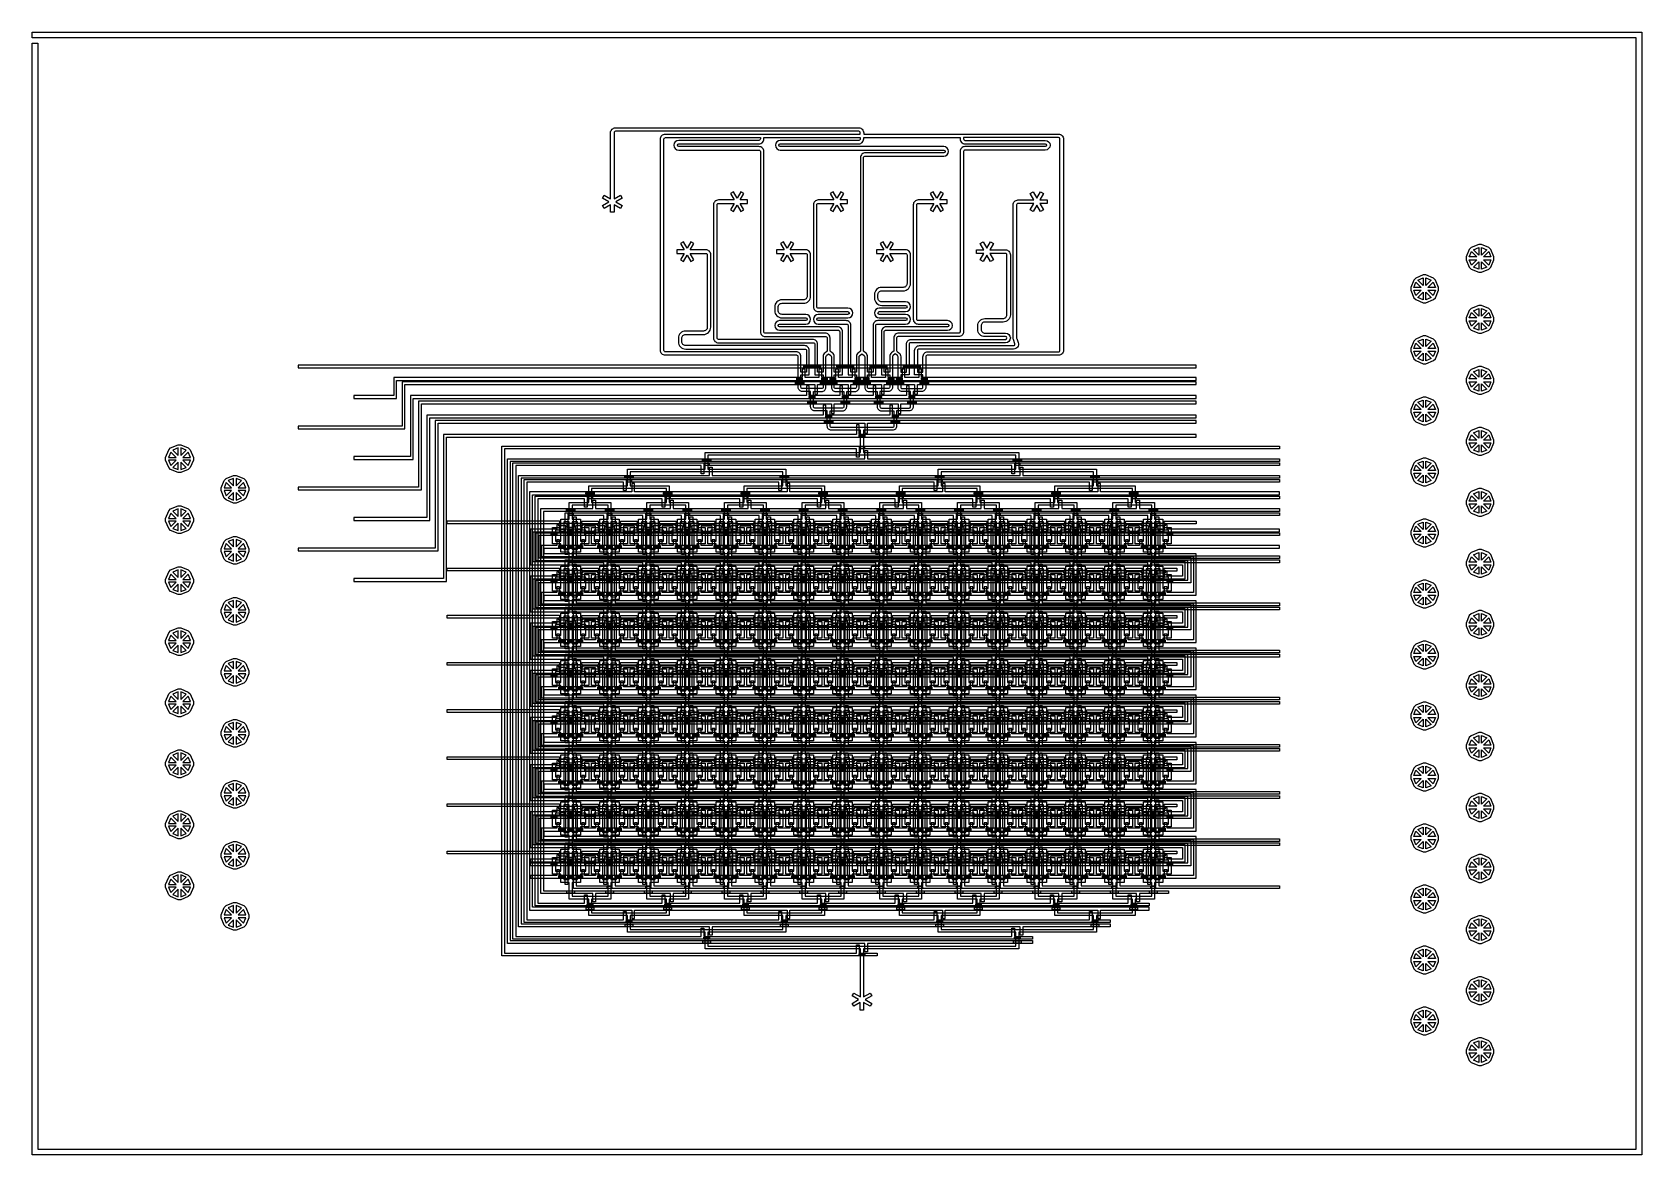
# Model space of a CAD drawing. Extents: x 0 to 194465, y -118660 to 40475.
# Drawn here: x 0 to 58025, y 0 to 40475 of the extents above; entities outside this region: 2.
import ezdxf

# ---------------------------------------------------------------- set-up
doc = ezdxf.new("R2010")
doc.units = 13
for name, color, linetype in [('Control 1 - Push up', 6, 'Continuous'), ('Control 2 - Push down', 1, 'Continuous'), ('Flow', 5, 'Continuous')]:
    doc.layers.add(name, color=color, linetype=linetype)

msp = doc.modelspace()

# ---------------------------------------------------------------- linework, layer by layer
at = {"layer": 'Control 1 - Push up'}
for points in [[(14962, 22753), (14962, 22853), (19012, 22853), (19012, 22773), (19812, 22773), (19812, 22846), (20412, 22846), (20412, 22773), (21212, 22773), (21212, 22846), (21812, 22846), (21812, 22773), (22612, 22773), (22612, 22846), (23212, 22846), (23212, 22773), (24012, 22773), (24012, 22846), (24612, 22846), (24612, 22773), (25412, 22773), (25412, 22846), (26012, 22846), (26012, 22773), (26812, 22773), (26812, 22846), (27412, 22846), (27412, 22773), (28212, 22773), (28212, 22846), (28812, 22846), (28812, 22773), (29612, 22773), (29612, 22846), (30212, 22846), (30212, 22773), (31012, 22773), (31012, 22846), (31612, 22846), (31612, 22773), (32412, 22773), (32412, 22846), (33012, 22846), (33012, 22773), (33812, 22773), (33812, 22846), (34412, 22846), (34412, 22773), (35212, 22773), (35212, 22846), (35812, 22846), (35812, 22773), (36612, 22773), (36612, 22846), (37212, 22846), (37212, 22773), (38012, 22773), (38012, 22846), (38612, 22846), (38612, 22773), (39412, 22773), (39412, 22846), (40012, 22846), (40012, 22773), (40812, 22773), (40812, 22846), (41962, 22846), (41962, 22746), (40537, 22746), (40537, 22623), (40287, 22623), (40287, 22753), (39137, 22753), (39137, 22623), (38887, 22623), (38887, 22753), (37737, 22753), (37737, 22623), (37487, 22623), (37487, 22753), (36337, 22753), (36337, 22623), (36087, 22623), (36087, 22753), (34937, 22753), (34937, 22623), (34687, 22623), (34687, 22753), (33537, 22753), (33537, 22623), (33287, 22623), (33287, 22753), (32137, 22753), (32137, 22623), (31887, 22623), (31887, 22753), (30737, 22753), (30737, 22623), (30487, 22623), (30487, 22753), (29337, 22753), (29337, 22623), (29087, 22623), (29087, 22753), (27937, 22753), (27937, 22623), (27687, 22623), (27687, 22753), (26537, 22753), (26537, 22623), (26287, 22623), (26287, 22753), (25137, 22753), (25137, 22623), (24887, 22623), (24887, 22753), (23737, 22753), (23737, 22623), (23487, 22623), (23487, 22753), (22337, 22753), (22337, 22623), (22087, 22623), (22087, 22753), (20937, 22753), (20937, 22623), (20687, 22623), (20687, 22753), (19537, 22753), (19537, 22623), (19287, 22623), (19287, 22753)], [(41562, 19063), (41562, 19676), (18062, 19676), (18062, 20763), (41562, 20763), (41562, 21376), (18062, 21376), (18062, 22463), (41862, 22463), (44962, 22463), (44962, 22563), (41962, 22563), (40912, 22563), (40912, 22713), (40812, 22713), (40812, 22563), (40012, 22563), (40012, 22713), (39412, 22713), (39412, 22563), (38612, 22563), (38612, 22713), (38012, 22713), (38012, 22563), (37212, 22563), (37212, 22713), (36612, 22713), (36612, 22563), (35812, 22563), (35812, 22713), (35212, 22713), (35212, 22563), (34412, 22563), (34412, 22713), (33812, 22713), (33812, 22563), (33012, 22563), (33012, 22713), (32412, 22713), (32412, 22563), (31612, 22563), (31612, 22713), (31012, 22713), (31012, 22563), (30212, 22563), (30212, 22713), (29612, 22713), (29612, 22563), (28812, 22563), (28812, 22713), (28212, 22713), (28212, 22563), (27412, 22563), (27412, 22713), (26812, 22713), (26812, 22563), (26012, 22563), (26012, 22713), (25412, 22713), (25412, 22563), (24612, 22563), (24612, 22713), (24012, 22713), (24012, 22563), (23212, 22563), (23212, 22713), (22612, 22713), (22612, 22563), (21812, 22563), (21812, 22713), (21212, 22713), (21212, 22563), (20412, 22563), (20412, 22713), (19812, 22713), (19812, 22563), (19012, 22563), (19012, 22713), (18912, 22713), (18912, 22563), (17962, 22563), (17962, 21276), (41462, 21276), (41462, 20863), (40912, 20863), (40912, 21013), (40812, 21013), (40812, 20863), (40012, 20863), (40012, 21013), (39412, 21013), (39412, 20863), (38612, 20863), (38612, 21013), (38012, 21013), (38012, 20863), (37212, 20863), (37212, 21013), (36612, 21013), (36612, 20863), (35812, 20863), (35812, 21013), (35212, 21013), (35212, 20863), (34412, 20863), (34412, 21013), (33812, 21013), (33812, 20863), (33012, 20863), (33012, 21013), (32412, 21013), (32412, 20863), (31612, 20863), (31612, 21013), (31012, 21013), (31012, 20863), (30212, 20863), (30212, 21013), (29612, 21013), (29612, 20863), (28812, 20863), (28812, 21013), (28212, 21013), (28212, 20863), (27412, 20863), (27412, 21013), (26812, 21013), (26812, 20863), (26012, 20863), (26012, 21013), (25412, 21013), (25412, 20863), (24612, 20863), (24612, 21013), (24012, 21013), (24012, 20863), (23212, 20863), (23212, 21013), (22612, 21013), (22612, 20863), (21812, 20863), (21812, 21013), (21212, 21013), (21212, 20863), (20412, 20863), (20412, 21013), (19812, 21013), (19812, 20863), (19012, 20863), (19012, 21013), (18912, 21013), (18912, 20863), (17962, 20863), (17962, 19576), (41462, 19576), (41462, 19163), (40912, 19163), (40912, 19313), (40812, 19313), (40812, 19163), (40012, 19163), (40012, 19313), (39412, 19313), (39412, 19163), (38612, 19163), (38612, 19313), (38012, 19313), (38012, 19163), (37212, 19163), (37212, 19313), (36612, 19313), (36612, 19163), (35812, 19163), (35812, 19313), (35212, 19313), (35212, 19163), (34412, 19163), (34412, 19313), (33812, 19313), (33812, 19163), (33012, 19163), (33012, 19313), (32412, 19313), (32412, 19163), (31612, 19163), (31612, 19313), (31012, 19313), (31012, 19163), (30212, 19163), (30212, 19313), (29612, 19313), (29612, 19163), (28812, 19163), (28812, 19313), (28212, 19313), (28212, 19163), (27412, 19163), (27412, 19313), (26812, 19313), (26812, 19163), (26012, 19163), (26012, 19313), (25412, 19313), (25412, 19163), (24612, 19163), (24612, 19313), (24012, 19313), (24012, 19163), (23212, 19163), (23212, 19313), (22612, 19313), (22612, 19163), (21812, 19163), (21812, 19313), (21212, 19313), (21212, 19163), (20412, 19163), (20412, 19313), (19812, 19313), (19812, 19163), (19012, 19163), (19012, 19313), (18912, 19313), (18912, 19163), (17962, 19163), (17962, 17876), (41462, 17876), (41462, 17463), (40912, 17463), (40912, 17613), (40812, 17613), (40812, 17463), (40012, 17463), (40012, 17613), (39412, 17613), (39412, 17463), (38612, 17463), (38612, 17613), (38012, 17613), (38012, 17463), (37212, 17463), (37212, 17613), (36612, 17613), (36612, 17463), (35812, 17463), (35812, 17613), (35212, 17613), (35212, 17463), (34412, 17463), (34412, 17613), (33812, 17613), (33812, 17463), (33012, 17463), (33012, 17613), (32412, 17613), (32412, 17463), (31612, 17463), (31612, 17613), (31012, 17613), (31012, 17463), (30212, 17463), (30212, 17613), (29612, 17613), (29612, 17463), (28812, 17463), (28812, 17613), (28212, 17613), (28212, 17463), (27412, 17463), (27412, 17613), (26812, 17613), (26812, 17463), (26012, 17463), (26012, 17613), (25412, 17613), (25412, 17463), (24612, 17463), (24612, 17613), (24012, 17613), (24012, 17463), (23212, 17463), (23212, 17613), (22612, 17613), (22612, 17463), (21812, 17463), (21812, 17613), (21212, 17613), (21212, 17463), (20412, 17463), (20412, 17613), (19812, 17613), (19812, 17463), (19012, 17463), (19012, 17613), (18912, 17613), (18912, 17463), (17962, 17463), (17962, 16176), (41462, 16176), (41462, 15763), (40912, 15763), (40912, 15913), (40812, 15913), (40812, 15763), (40012, 15763), (40012, 15913), (39412, 15913), (39412, 15763), (38612, 15763), (38612, 15913), (38012, 15913), (38012, 15763), (37212, 15763), (37212, 15913), (36612, 15913), (36612, 15763), (35812, 15763), (35812, 15913), (35212, 15913), (35212, 15763), (34412, 15763), (34412, 15913), (33812, 15913), (33812, 15763), (33012, 15763), (33012, 15913), (32412, 15913), (32412, 15763), (31612, 15763), (31612, 15913), (31012, 15913), (31012, 15763), (30212, 15763), (30212, 15913), (29612, 15913), (29612, 15763), (28812, 15763), (28812, 15913), (28212, 15913), (28212, 15763), (27412, 15763), (27412, 15913), (26812, 15913), (26812, 15763), (26012, 15763), (26012, 15913), (25412, 15913), (25412, 15763), (24612, 15763), (24612, 15913), (24012, 15913), (24012, 15763), (23212, 15763), (23212, 15913), (22612, 15913), (22612, 15763), (21812, 15763), (21812, 15913), (21212, 15913), (21212, 15763), (20412, 15763), (20412, 15913), (19812, 15913), (19812, 15763), (19012, 15763), (19012, 15913), (18912, 15913), (18912, 15763), (17962, 15763), (17962, 14476), (41462, 14476), (41462, 14063), (40912, 14063), (40912, 14213), (40812, 14213), (40812, 14063), (40012, 14063), (40012, 14213), (39412, 14213), (39412, 14063), (38612, 14063), (38612, 14213), (38012, 14213), (38012, 14063), (37212, 14063), (37212, 14213), (36612, 14213), (36612, 14063), (35812, 14063), (35812, 14213), (35212, 14213), (35212, 14063), (34412, 14063), (34412, 14213), (33812, 14213), (33812, 14063), (33012, 14063), (33012, 14213), (32412, 14213), (32412, 14063), (31612, 14063), (31612, 14213), (31012, 14213), (31012, 14063), (30212, 14063), (30212, 14213), (29612, 14213), (29612, 14063), (28812, 14063), (28812, 14213), (28212, 14213), (28212, 14063), (27412, 14063), (27412, 14213), (26812, 14213), (26812, 14063), (26012, 14063), (26012, 14213), (25412, 14213), (25412, 14063), (24612, 14063), (24612, 14213), (24012, 14213), (24012, 14063), (23212, 14063), (23212, 14213), (22612, 14213), (22612, 14063), (21812, 14063), (21812, 14213), (21212, 14213), (21212, 14063), (20412, 14063), (20412, 14213), (19812, 14213), (19812, 14063), (19012, 14063), (19012, 14213), (18912, 14213), (18912, 14063), (17962, 14063), (17962, 12776), (41462, 12776), (41462, 12363), (40912, 12363), (40912, 12513), (40812, 12513), (40812, 12363), (40012, 12363), (40012, 12513), (39412, 12513), (39412, 12363), (38612, 12363), (38612, 12513), (38012, 12513), (38012, 12363), (37212, 12363), (37212, 12513), (36612, 12513), (36612, 12363), (35812, 12363), (35812, 12513), (35212, 12513), (35212, 12363), (34412, 12363), (34412, 12513), (33812, 12513), (33812, 12363), (33012, 12363), (33012, 12513), (32412, 12513), (32412, 12363), (31612, 12363), (31612, 12513), (31012, 12513), (31012, 12363), (30212, 12363), (30212, 12513), (29612, 12513), (29612, 12363), (28812, 12363), (28812, 12513), (28212, 12513), (28212, 12363), (27412, 12363), (27412, 12513), (26812, 12513), (26812, 12363), (26012, 12363), (26012, 12513), (25412, 12513), (25412, 12363), (24612, 12363), (24612, 12513), (24012, 12513), (24012, 12363), (23212, 12363), (23212, 12513), (22612, 12513), (22612, 12363), (21812, 12363), (21812, 12513), (21212, 12513), (21212, 12363), (20412, 12363), (20412, 12513), (19812, 12513), (19812, 12363), (19012, 12363), (19012, 12513), (18912, 12513), (18912, 12363), (17962, 12363), (17962, 11076), (41462, 11076), (41462, 10663), (40912, 10663), (40912, 10813), (40812, 10813), (40812, 10663), (40012, 10663), (40012, 10813), (39412, 10813), (39412, 10663), (38612, 10663), (38612, 10813), (38012, 10813), (38012, 10663), (37212, 10663), (37212, 10813), (36612, 10813), (36612, 10663), (35812, 10663), (35812, 10813), (35212, 10813), (35212, 10663), (34412, 10663), (34412, 10813), (33812, 10813), (33812, 10663), (33012, 10663), (33012, 10813), (32412, 10813), (32412, 10663), (31612, 10663), (31612, 10813), (31012, 10813), (31012, 10663), (30212, 10663), (30212, 10813), (29612, 10813), (29612, 10663), (28812, 10663), (28812, 10813), (28212, 10813), (28212, 10663), (27412, 10663), (27412, 10813), (26812, 10813), (26812, 10663), (26012, 10663), (26012, 10813), (25412, 10813), (25412, 10663), (24612, 10663), (24612, 10813), (24012, 10813), (24012, 10663), (23212, 10663), (23212, 10813), (22612, 10813), (22612, 10663), (21812, 10663), (21812, 10813), (21212, 10813), (21212, 10663), (20412, 10663), (20412, 10813), (19812, 10813), (19812, 10663), (19012, 10663), (19012, 10813), (18912, 10813), (18912, 10663), (17962, 10663), (17962, 10563), (41562, 10563), (41562, 11176), (18062, 11176), (18062, 12263), (41562, 12263), (41562, 12876), (18062, 12876), (18062, 13963), (41562, 13963), (41562, 14576), (18062, 14576), (18062, 15663), (41562, 15663), (41562, 16276), (18062, 16276), (18062, 17363), (41562, 17363), (41562, 17976), (18062, 17976), (18062, 19063), (41562, 19063)], [(50584, 22740), (50513, 22810), (50245, 22922), (50145, 22922), (49877, 22810), (49806, 22740), (49695, 22472), (49695, 22372), (49806, 22103), (49877, 22033), (50145, 21922), (50245, 21922), (50513, 22033), (50584, 22103), (50695, 22372), (50695, 22472)], [(49803, 22472), (49883, 22663), (50074, 22472)], [(50145, 22542), (49953, 22734), (50145, 22813)], [(50245, 22813), (50437, 22734), (50245, 22542)], [(50507, 22663), (50587, 22472), (50316, 22472)], [(41662, 20723), (41662, 21421), (18162, 21421), (18162, 22423), (41762, 22423), (44962, 22423), (44962, 22323), (41662, 22323), (18262, 22323), (18262, 21521), (41762, 21521), (41762, 20623), (18262, 20623), (18262, 19821), (41762, 19821), (41762, 18923), (18262, 18923), (18262, 18121), (41762, 18121), (41762, 17223), (18262, 17223), (18262, 16421), (41762, 16421), (41762, 15523), (18262, 15523), (18262, 14721), (41762, 14721), (41762, 13823), (18262, 13823), (18262, 13021), (41762, 13021), (41762, 12123), (18262, 12123), (18262, 11321), (41762, 11321), (41762, 10423), (17962, 10423), (17962, 10523), (41662, 10523), (41662, 11221), (18162, 11221), (18162, 12223), (41662, 12223), (41662, 12921), (18162, 12921), (18162, 13923), (41662, 13923), (41662, 14621), (18162, 14621), (18162, 15623), (41662, 15623), (41662, 16321), (18162, 16321), (18162, 17323), (41662, 17323), (41662, 18021), (18162, 18021), (18162, 19023), (41662, 19023), (41662, 19721), (18162, 19721), (18162, 20723), (41662, 20723)], [(41862, 20273), (40912, 20273), (40912, 20473), (40812, 20473), (40812, 20273), (40012, 20273), (40012, 20473), (39912, 20473), (39912, 20273), (39512, 20273), (39512, 20473), (39412, 20473), (39412, 20273), (38612, 20273), (38612, 20473), (38512, 20473), (38512, 20273), (38112, 20273), (38112, 20473), (38012, 20473), (38012, 20273), (37212, 20273), (37212, 20473), (37112, 20473), (37112, 20273), (36712, 20273), (36712, 20473), (36612, 20473), (36612, 20273), (35812, 20273), (35812, 20473), (35712, 20473), (35712, 20273), (35312, 20273), (35312, 20473), (35212, 20473), (35212, 20273), (34412, 20273), (34412, 20473), (34312, 20473), (34312, 20273), (33912, 20273), (33912, 20473), (33812, 20473), (33812, 20273), (33012, 20273), (33012, 20473), (32912, 20473), (32912, 20273), (32512, 20273), (32512, 20473), (32412, 20473), (32412, 20273), (31612, 20273), (31612, 20473), (31512, 20473), (31512, 20273), (31112, 20273), (31112, 20473), (31012, 20473), (31012, 20273), (30212, 20273), (30212, 20473), (30112, 20473), (30112, 20273), (29712, 20273), (29712, 20473), (29612, 20473), (29612, 20273), (28812, 20273), (28812, 20473), (28712, 20473), (28712, 20273), (28312, 20273), (28312, 20473), (28212, 20473), (28212, 20273), (27412, 20273), (27412, 20473), (27312, 20473), (27312, 20273), (26912, 20273), (26912, 20473), (26812, 20473), (26812, 20273), (26012, 20273), (26012, 20473), (25912, 20473), (25912, 20273), (25512, 20273), (25512, 20473), (25412, 20473), (25412, 20273), (24612, 20273), (24612, 20473), (24512, 20473), (24512, 20273), (24112, 20273), (24112, 20473), (24012, 20473), (24012, 20273), (23212, 20273), (23212, 20473), (23112, 20473), (23112, 20273), (22712, 20273), (22712, 20473), (22612, 20473), (22612, 20273), (21812, 20273), (21812, 20473), (21712, 20473), (21712, 20273), (21312, 20273), (21312, 20473), (21212, 20473), (21212, 20273), (20412, 20273), (20412, 20473), (20312, 20473), (20312, 20273), (19912, 20273), (19912, 20473), (19812, 20473), (19812, 20273), (19012, 20273), (19012, 20473), (18912, 20473), (18912, 20273), (18362, 20273), (18362, 19871), (41862, 19871), (41862, 18573), (40912, 18573), (40912, 18773), (40812, 18773), (40812, 18573), (40012, 18573), (40012, 18773), (39912, 18773), (39912, 18573), (39512, 18573), (39512, 18773), (39412, 18773), (39412, 18573), (38612, 18573), (38612, 18773), (38512, 18773), (38512, 18573), (38112, 18573), (38112, 18773), (38012, 18773), (38012, 18573), (37212, 18573), (37212, 18773), (37112, 18773), (37112, 18573), (36712, 18573), (36712, 18773), (36612, 18773), (36612, 18573), (35812, 18573), (35812, 18773), (35712, 18773), (35712, 18573), (35312, 18573), (35312, 18773), (35212, 18773), (35212, 18573), (34412, 18573), (34412, 18773), (34312, 18773), (34312, 18573), (33912, 18573), (33912, 18773), (33812, 18773), (33812, 18573), (33012, 18573), (33012, 18773), (32912, 18773), (32912, 18573), (32512, 18573), (32512, 18773), (32412, 18773), (32412, 18573), (31612, 18573), (31612, 18773), (31512, 18773), (31512, 18573), (31112, 18573), (31112, 18773), (31012, 18773), (31012, 18573), (30212, 18573), (30212, 18773), (30112, 18773), (30112, 18573), (29712, 18573), (29712, 18773), (29612, 18773), (29612, 18573), (28812, 18573), (28812, 18773), (28712, 18773), (28712, 18573), (28312, 18573), (28312, 18773), (28212, 18773), (28212, 18573), (27412, 18573), (27412, 18773), (27312, 18773), (27312, 18573), (26912, 18573), (26912, 18773), (26812, 18773), (26812, 18573), (26012, 18573), (26012, 18773), (25912, 18773), (25912, 18573), (25512, 18573), (25512, 18773), (25412, 18773), (25412, 18573), (24612, 18573), (24612, 18773), (24512, 18773), (24512, 18573), (24112, 18573), (24112, 18773), (24012, 18773), (24012, 18573), (23212, 18573), (23212, 18773), (23112, 18773), (23112, 18573), (22712, 18573), (22712, 18773), (22612, 18773), (22612, 18573), (21812, 18573), (21812, 18773), (21712, 18773), (21712, 18573), (21312, 18573), (21312, 18773), (21212, 18773), (21212, 18573), (20412, 18573), (20412, 18773), (20312, 18773), (20312, 18573), (19912, 18573), (19912, 18773), (19812, 18773), (19812, 18573), (19012, 18573), (19012, 18773), (18912, 18773), (18912, 18573), (18362, 18573), (18362, 18171), (41862, 18171), (41862, 16873), (40912, 16873), (40912, 17073), (40812, 17073), (40812, 16873), (40012, 16873), (40012, 17073), (39912, 17073), (39912, 16873), (39512, 16873), (39512, 17073), (39412, 17073), (39412, 16873), (38612, 16873), (38612, 17073), (38512, 17073), (38512, 16873), (38112, 16873), (38112, 17073), (38012, 17073), (38012, 16873), (37212, 16873), (37212, 17073), (37112, 17073), (37112, 16873), (36712, 16873), (36712, 17073), (36612, 17073), (36612, 16873), (35812, 16873), (35812, 17073), (35712, 17073), (35712, 16873), (35312, 16873), (35312, 17073), (35212, 17073), (35212, 16873), (34412, 16873), (34412, 17073), (34312, 17073), (34312, 16873), (33912, 16873), (33912, 17073), (33812, 17073), (33812, 16873), (33012, 16873), (33012, 17073), (32912, 17073), (32912, 16873), (32512, 16873), (32512, 17073), (32412, 17073), (32412, 16873), (31612, 16873), (31612, 17073), (31512, 17073), (31512, 16873), (31112, 16873), (31112, 17073), (31012, 17073), (31012, 16873), (30212, 16873), (30212, 17073), (30112, 17073), (30112, 16873), (29712, 16873), (29712, 17073), (29612, 17073), (29612, 16873), (28812, 16873), (28812, 17073), (28712, 17073), (28712, 16873), (28312, 16873), (28312, 17073), (28212, 17073), (28212, 16873), (27412, 16873), (27412, 17073), (27312, 17073), (27312, 16873), (26912, 16873), (26912, 17073), (26812, 17073), (26812, 16873), (26012, 16873), (26012, 17073), (25912, 17073), (25912, 16873), (25512, 16873), (25512, 17073), (25412, 17073), (25412, 16873), (24612, 16873), (24612, 17073), (24512, 17073), (24512, 16873), (24112, 16873), (24112, 17073), (24012, 17073), (24012, 16873), (23212, 16873), (23212, 17073), (23112, 17073), (23112, 16873), (22712, 16873), (22712, 17073), (22612, 17073), (22612, 16873), (21812, 16873), (21812, 17073), (21712, 17073), (21712, 16873), (21312, 16873), (21312, 17073), (21212, 17073), (21212, 16873), (20412, 16873), (20412, 17073), (20312, 17073), (20312, 16873), (19912, 16873), (19912, 17073), (19812, 17073), (19812, 16873), (19012, 16873), (19012, 17073), (18912, 17073), (18912, 16873), (18362, 16873), (18362, 16471), (41862, 16471), (41862, 15173), (40912, 15173), (40912, 15373), (40812, 15373), (40812, 15173), (40012, 15173), (40012, 15373), (39912, 15373), (39912, 15173), (39512, 15173), (39512, 15373), (39412, 15373), (39412, 15173), (38612, 15173), (38612, 15373), (38512, 15373), (38512, 15173), (38112, 15173), (38112, 15373), (38012, 15373), (38012, 15173), (37212, 15173), (37212, 15373), (37112, 15373), (37112, 15173), (36712, 15173), (36712, 15373), (36612, 15373), (36612, 15173), (35812, 15173), (35812, 15373), (35712, 15373), (35712, 15173), (35312, 15173), (35312, 15373), (35212, 15373), (35212, 15173), (34412, 15173), (34412, 15373), (34312, 15373), (34312, 15173), (33912, 15173), (33912, 15373), (33812, 15373), (33812, 15173), (33012, 15173), (33012, 15373), (32912, 15373), (32912, 15173), (32512, 15173), (32512, 15373), (32412, 15373), (32412, 15173), (31612, 15173), (31612, 15373), (31512, 15373), (31512, 15173), (31112, 15173), (31112, 15373), (31012, 15373), (31012, 15173), (30212, 15173), (30212, 15373), (30112, 15373), (30112, 15173), (29712, 15173), (29712, 15373), (29612, 15373), (29612, 15173), (28812, 15173), (28812, 15373), (28712, 15373), (28712, 15173), (28312, 15173), (28312, 15373), (28212, 15373), (28212, 15173), (27412, 15173), (27412, 15373), (27312, 15373), (27312, 15173), (26912, 15173), (26912, 15373), (26812, 15373), (26812, 15173), (26012, 15173), (26012, 15373), (25912, 15373), (25912, 15173), (25512, 15173), (25512, 15373), (25412, 15373), (25412, 15173), (24612, 15173), (24612, 15373), (24512, 15373), (24512, 15173), (24112, 15173), (24112, 15373), (24012, 15373), (24012, 15173), (23212, 15173), (23212, 15373), (23112, 15373), (23112, 15173), (22712, 15173), (22712, 15373), (22612, 15373), (22612, 15173), (21812, 15173), (21812, 15373), (21712, 15373), (21712, 15173), (21312, 15173), (21312, 15373), (21212, 15373), (21212, 15173), (20412, 15173), (20412, 15373), (20312, 15373), (20312, 15173), (19912, 15173), (19912, 15373), (19812, 15373), (19812, 15173), (19012, 15173), (19012, 15373), (18912, 15373), (18912, 15173), (18362, 15173), (18362, 14771), (41862, 14771), (41862, 13473), (40912, 13473), (40912, 13673), (40812, 13673), (40812, 13473), (40012, 13473), (40012, 13673), (39912, 13673), (39912, 13473), (39512, 13473), (39512, 13673), (39412, 13673), (39412, 13473), (38612, 13473), (38612, 13673), (38512, 13673), (38512, 13473), (38112, 13473), (38112, 13673), (38012, 13673), (38012, 13473), (37212, 13473), (37212, 13673), (37112, 13673), (37112, 13473), (36712, 13473), (36712, 13673), (36612, 13673), (36612, 13473), (35812, 13473), (35812, 13673), (35712, 13673), (35712, 13473), (35312, 13473), (35312, 13673), (35212, 13673), (35212, 13473), (34412, 13473), (34412, 13673), (34312, 13673), (34312, 13473), (33912, 13473), (33912, 13673), (33812, 13673), (33812, 13473), (33012, 13473), (33012, 13673), (32912, 13673), (32912, 13473), (32512, 13473), (32512, 13673), (32412, 13673), (32412, 13473), (31612, 13473), (31612, 13673), (31512, 13673), (31512, 13473), (31112, 13473), (31112, 13673), (31012, 13673), (31012, 13473), (30212, 13473), (30212, 13673), (30112, 13673), (30112, 13473), (29712, 13473), (29712, 13673), (29612, 13673), (29612, 13473), (28812, 13473), (28812, 13673), (28712, 13673), (28712, 13473), (28312, 13473), (28312, 13673), (28212, 13673), (28212, 13473), (27412, 13473), (27412, 13673), (27312, 13673), (27312, 13473), (26912, 13473), (26912, 13673), (26812, 13673), (26812, 13473), (26012, 13473), (26012, 13673), (25912, 13673), (25912, 13473), (25512, 13473), (25512, 13673), (25412, 13673), (25412, 13473), (24612, 13473), (24612, 13673), (24512, 13673), (24512, 13473), (24112, 13473), (24112, 13673), (24012, 13673), (24012, 13473), (23212, 13473), (23212, 13673), (23112, 13673), (23112, 13473), (22712, 13473), (22712, 13673), (22612, 13673), (22612, 13473), (21812, 13473), (21812, 13673), (21712, 13673), (21712, 13473), (21312, 13473), (21312, 13673), (21212, 13673), (21212, 13473), (20412, 13473), (20412, 13673), (20312, 13673), (20312, 13473), (19912, 13473), (19912, 13673), (19812, 13673), (19812, 13473), (19012, 13473), (19012, 13673), (18912, 13673), (18912, 13473), (18362, 13473), (18362, 13071), (41862, 13071), (41862, 11773), (40912, 11773), (40912, 11973), (40812, 11973), (40812, 11773), (40012, 11773), (40012, 11973), (39912, 11973), (39912, 11773), (39512, 11773), (39512, 11973), (39412, 11973), (39412, 11773), (38612, 11773), (38612, 11973), (38512, 11973), (38512, 11773), (38112, 11773), (38112, 11973), (38012, 11973), (38012, 11773), (37212, 11773), (37212, 11973), (37112, 11973), (37112, 11773), (36712, 11773), (36712, 11973), (36612, 11973), (36612, 11773), (35812, 11773), (35812, 11973), (35712, 11973), (35712, 11773), (35312, 11773), (35312, 11973), (35212, 11973), (35212, 11773), (34412, 11773), (34412, 11973), (34312, 11973), (34312, 11773), (33912, 11773), (33912, 11973), (33812, 11973), (33812, 11773), (33012, 11773), (33012, 11973), (32912, 11973), (32912, 11773), (32512, 11773), (32512, 11973), (32412, 11973), (32412, 11773), (31612, 11773), (31612, 11973), (31512, 11973), (31512, 11773), (31112, 11773), (31112, 11973), (31012, 11973), (31012, 11773), (30212, 11773), (30212, 11973), (30112, 11973), (30112, 11773), (29712, 11773), (29712, 11973), (29612, 11973), (29612, 11773), (28812, 11773), (28812, 11973), (28712, 11973), (28712, 11773), (28312, 11773), (28312, 11973), (28212, 11973), (28212, 11773), (27412, 11773), (27412, 11973), (27312, 11973), (27312, 11773), (26912, 11773), (26912, 11973), (26812, 11973), (26812, 11773), (26012, 11773), (26012, 11973), (25912, 11973), (25912, 11773), (25512, 11773), (25512, 11973), (25412, 11973), (25412, 11773), (24612, 11773), (24612, 11973), (24512, 11973), (24512, 11773), (24112, 11773), (24112, 11973), (24012, 11973), (24012, 11773), (23212, 11773), (23212, 11973), (23112, 11973), (23112, 11773), (22712, 11773), (22712, 11973), (22612, 11973), (22612, 11773), (21812, 11773), (21812, 11973), (21712, 11973), (21712, 11773), (21312, 11773), (21312, 11973), (21212, 11973), (21212, 11773), (20412, 11773), (20412, 11973), (20312, 11973), (20312, 11773), (19912, 11773), (19912, 11973), (19812, 11973), (19812, 11773), (19012, 11773), (19012, 11973), (18912, 11973), (18912, 11773), (18362, 11773), (18362, 11371), (41862, 11371), (41862, 10073), (40912, 10073), (40912, 10273), (40812, 10273), (40812, 10073), (40012, 10073), (40012, 10273), (39912, 10273), (39912, 10073), (39512, 10073), (39512, 10273), (39412, 10273), (39412, 10073), (38612, 10073), (38612, 10273), (38512, 10273), (38512, 10073), (38112, 10073), (38112, 10273), (38012, 10273), (38012, 10073), (37212, 10073), (37212, 10273), (37112, 10273), (37112, 10073), (36712, 10073), (36712, 10273), (36612, 10273), (36612, 10073), (35812, 10073), (35812, 10273), (35712, 10273), (35712, 10073), (35312, 10073), (35312, 10273), (35212, 10273), (35212, 10073), (34412, 10073), (34412, 10273), (34312, 10273), (34312, 10073), (33912, 10073), (33912, 10273), (33812, 10273), (33812, 10073), (33012, 10073), (33012, 10273), (32912, 10273), (32912, 10073), (32512, 10073), (32512, 10273), (32412, 10273), (32412, 10073), (31612, 10073), (31612, 10273), (31512, 10273), (31512, 10073), (31112, 10073), (31112, 10273), (31012, 10273), (31012, 10073), (30212, 10073), (30212, 10273), (30112, 10273), (30112, 10073), (29712, 10073), (29712, 10273), (29612, 10273), (29612, 10073), (28812, 10073), (28812, 10273), (28712, 10273), (28712, 10073), (28312, 10073), (28312, 10273), (28212, 10273), (28212, 10073), (27412, 10073), (27412, 10273), (27312, 10273), (27312, 10073), (26912, 10073), (26912, 10273), (26812, 10273), (26812, 10073), (26012, 10073), (26012, 10273), (25912, 10273), (25912, 10073), (25512, 10073), (25512, 10273), (25412, 10273), (25412, 10073), (24612, 10073), (24612, 10273), (24512, 10273), (24512, 10073), (24112, 10073), (24112, 10273), (24012, 10273), (24012, 10073), (23212, 10073), (23212, 10273), (23112, 10273), (23112, 10073), (22712, 10073), (22712, 10273), (22612, 10273), (22612, 10073), (21812, 10073), (21812, 10273), (21712, 10273), (21712, 10073), (21312, 10073), (21312, 10273), (21212, 10273), (21212, 10073), (20412, 10073), (20412, 10273), (20312, 10273), (20312, 10073), (19912, 10073), (19912, 10273), (19812, 10273), (19812, 10073), (19012, 10073), (19012, 10273), (18912, 10273), (18912, 10073), (17962, 10073), (17962, 9973), (41962, 9973), (41962, 11471), (18462, 11471), (18462, 11673), (41962, 11673), (41962, 13171), (18462, 13171), (18462, 13373), (41962, 13373), (41962, 14871), (18462, 14871), (18462, 15073), (41962, 15073), (41962, 16571), (18462, 16571), (18462, 16773), (41962, 16773), (41962, 18271), (18462, 18271), (18462, 18473), (41962, 18473), (41962, 19971), (18462, 19971), (18462, 20173), (41962, 20173), (41962, 21671), (18462, 21671), (18462, 21873), (41262, 21873), (44962, 21873), (44962, 21973), (41262, 21973), (40912, 21973), (40912, 22173), (40812, 22173), (40812, 21973), (40012, 21973), (40012, 22173), (39912, 22173), (39912, 21973), (39512, 21973), (39512, 22173), (39412, 22173), (39412, 21973), (38612, 21973), (38612, 22173), (38512, 22173), (38512, 21973), (38112, 21973), (38112, 22173), (38012, 22173), (38012, 21973), (37212, 21973), (37212, 22173), (37112, 22173), (37112, 21973), (36712, 21973), (36712, 22173), (36612, 22173), (36612, 21973), (35812, 21973), (35812, 22173), (35712, 22173), (35712, 21973), (35312, 21973), (35312, 22173), (35212, 22173), (35212, 21973), (34412, 21973), (34412, 22173), (34312, 22173), (34312, 21973), (33912, 21973), (33912, 22173), (33812, 22173), (33812, 21973), (33012, 21973), (33012, 22173), (32912, 22173), (32912, 21973), (32512, 21973), (32512, 22173), (32412, 22173), (32412, 21973), (31612, 21973), (31612, 22173), (31512, 22173), (31512, 21973), (31112, 21973), (31112, 22173), (31012, 22173), (31012, 21973), (30212, 21973), (30212, 22173), (30112, 22173), (30112, 21973), (29712, 21973), (29712, 22173), (29612, 22173), (29612, 21973), (28812, 21973), (28812, 22173), (28712, 22173), (28712, 21973), (28312, 21973), (28312, 22173), (28212, 22173), (28212, 21973), (27412, 21973), (27412, 22173), (27312, 22173), (27312, 21973), (26912, 21973), (26912, 22173), (26812, 22173), (26812, 21973), (26012, 21973), (26012, 22173), (25912, 22173), (25912, 21973), (25512, 21973), (25512, 22173), (25412, 22173), (25412, 21973), (24612, 21973), (24612, 22173), (24512, 22173), (24512, 21973), (24112, 21973), (24112, 22173), (24012, 22173), (24012, 21973), (23212, 21973), (23212, 22173), (23112, 22173), (23112, 21973), (22712, 21973), (22712, 22173), (22612, 22173), (22612, 21973), (21812, 21973), (21812, 22173), (21712, 22173), (21712, 21973), (21312, 21973), (21312, 22173), (21212, 22173), (21212, 21973), (20412, 21973), (20412, 22173), (20312, 22173), (20312, 21973), (19912, 21973), (19912, 22173), (19812, 22173), (19812, 21973), (19012, 21973), (19012, 22173), (18912, 22173), (18912, 21973), (18362, 21973), (18362, 21571), (41862, 21571)], [(19212, 22543), (19012, 22543), (19012, 22483), (19212, 22483)], [(19812, 22543), (19612, 22543), (19612, 22483), (19812, 22483)], [(20612, 22543), (20412, 22543), (20412, 22483), (20612, 22483)], [(21212, 22543), (21012, 22543), (21012, 22483), (21212, 22483)], [(22012, 22543), (21812, 22543), (21812, 22483), (22012, 22483)], [(22612, 22543), (22412, 22543), (22412, 22483), (22612, 22483)], [(23412, 22543), (23212, 22543), (23212, 22483), (23412, 22483)], [(24012, 22543), (23812, 22543), (23812, 22483), (24012, 22483)], [(24812, 22543), (24612, 22543), (24612, 22483), (24812, 22483)], [(25412, 22543), (25212, 22543), (25212, 22483), (25412, 22483)], [(26212, 22543), (26012, 22543), (26012, 22483), (26212, 22483)], [(26812, 22543), (26612, 22543), (26612, 22483), (26812, 22483)], [(27612, 22543), (27412, 22543), (27412, 22483), (27612, 22483)], [(28212, 22543), (28012, 22543), (28012, 22483), (28212, 22483)], [(29012, 22543), (28812, 22543), (28812, 22483), (29012, 22483)], [(29612, 22543), (29412, 22543), (29412, 22483), (29612, 22483)], [(30412, 22543), (30212, 22543), (30212, 22483), (30412, 22483)], [(31012, 22543), (30812, 22543), (30812, 22483), (31012, 22483)], [(31812, 22543), (31612, 22543), (31612, 22483), (31812, 22483)], [(32412, 22543), (32212, 22543), (32212, 22483), (32412, 22483)], [(33212, 22543), (33012, 22543), (33012, 22483), (33212, 22483)], [(33812, 22543), (33612, 22543), (33612, 22483), (33812, 22483)], [(34612, 22543), (34412, 22543), (34412, 22483), (34612, 22483)], [(35212, 22543), (35012, 22543), (35012, 22483), (35212, 22483)], [(36012, 22543), (35812, 22543), (35812, 22483), (36012, 22483)], [(36612, 22543), (36412, 22543), (36412, 22483), (36612, 22483)], [(37412, 22543), (37212, 22543), (37212, 22483), (37412, 22483)], [(38012, 22543), (37812, 22543), (37812, 22483), (38012, 22483)], [(38812, 22543), (38612, 22543), (38612, 22483), (38812, 22483)], [(39412, 22543), (39212, 22543), (39212, 22483), (39412, 22483)], [(40212, 22543), (40012, 22543), (40012, 22483), (40212, 22483)], [(40812, 22543), (40612, 22543), (40612, 22483), (40812, 22483)], [(49803, 22372), (50074, 22372), (49883, 22180)], [(49953, 22109), (50145, 22301), (50145, 22030)], [(50245, 22030), (50245, 22301), (50437, 22109)], [(50316, 22372), (50587, 22372), (50507, 22180)], [(52584, 21640), (52513, 21710), (52245, 21822), (52145, 21822), (51877, 21710), (51806, 21640), (51695, 21372), (51695, 21272), (51806, 21003), (51877, 20933), (52145, 20822), (52245, 20822), (52513, 20933), (52584, 21003), (52695, 21272), (52695, 21372)], [(51803, 21372), (51883, 21563), (52074, 21372)], [(52145, 21442), (51953, 21634), (52145, 21713)], [(52245, 21713), (52437, 21634), (52245, 21442)], [(52507, 21563), (52587, 21372), (52316, 21372)], [(14962, 21053), (14962, 21153), (19012, 21153), (19012, 21073), (19812, 21073), (19812, 21146), (20412, 21146), (20412, 21073), (21212, 21073), (21212, 21146), (21812, 21146), (21812, 21073), (22612, 21073), (22612, 21146), (23212, 21146), (23212, 21073), (24012, 21073), (24012, 21146), (24612, 21146), (24612, 21073), (25412, 21073), (25412, 21146), (26012, 21146), (26012, 21073), (26812, 21073), (26812, 21146), (27412, 21146), (27412, 21073), (28212, 21073), (28212, 21146), (28812, 21146), (28812, 21073), (29612, 21073), (29612, 21146), (30212, 21146), (30212, 21073), (31012, 21073), (31012, 21146), (31612, 21146), (31612, 21073), (32412, 21073), (32412, 21146), (33012, 21146), (33012, 21073), (33812, 21073), (33812, 21146), (34412, 21146), (34412, 21073), (35212, 21073), (35212, 21146), (35812, 21146), (35812, 21073), (36612, 21073), (36612, 21146), (37212, 21146), (37212, 21073), (38012, 21073), (38012, 21146), (38612, 21146), (38612, 21073), (39412, 21073), (39412, 21146), (40012, 21146), (40012, 21073), (40812, 21073), (40812, 21146), (41262, 21146), (41262, 21046), (40537, 21046), (40537, 20923), (40287, 20923), (40287, 21053), (39137, 21053), (39137, 20923), (38887, 20923), (38887, 21053), (37737, 21053), (37737, 20923), (37487, 20923), (37487, 21053), (36337, 21053), (36337, 20923), (36087, 20923), (36087, 21053), (34937, 21053), (34937, 20923), (34687, 20923), (34687, 21053), (33537, 21053), (33537, 20923), (33287, 20923), (33287, 21053), (32137, 21053), (32137, 20923), (31887, 20923), (31887, 21053), (30737, 21053), (30737, 20923), (30487, 20923), (30487, 21053), (29337, 21053), (29337, 20923), (29087, 20923), (29087, 21053), (27937, 21053), (27937, 20923), (27687, 20923), (27687, 21053), (26537, 21053), (26537, 20923), (26287, 20923), (26287, 21053), (25137, 21053), (25137, 20923), (24887, 20923), (24887, 21053), (23737, 21053), (23737, 20923), (23487, 20923), (23487, 21053), (22337, 21053), (22337, 20923), (22087, 20923), (22087, 21053), (20937, 21053), (20937, 20923), (20687, 20923), (20687, 21053), (19537, 21053), (19537, 20923), (19287, 20923), (19287, 21053)], [(51803, 21272), (52074, 21272), (51883, 21080)], [(51953, 21009), (52145, 21201), (52145, 20930)], [(52245, 20930), (52245, 21201), (52437, 21009)], [(52316, 21272), (52587, 21272), (52507, 21080)], [(19212, 20843), (19012, 20843), (19012, 20783), (19212, 20783)], [(19812, 20843), (19612, 20843), (19612, 20783), (19812, 20783)], [(20612, 20843), (20412, 20843), (20412, 20783), (20612, 20783)], [(21212, 20843), (21012, 20843), (21012, 20783), (21212, 20783)], [(22012, 20843), (21812, 20843), (21812, 20783), (22012, 20783)], [(22612, 20843), (22412, 20843), (22412, 20783), (22612, 20783)], [(23412, 20843), (23212, 20843), (23212, 20783), (23412, 20783)], [(24012, 20843), (23812, 20843), (23812, 20783), (24012, 20783)], [(24812, 20843), (24612, 20843), (24612, 20783), (24812, 20783)], [(25412, 20843), (25212, 20843), (25212, 20783), (25412, 20783)], [(26212, 20843), (26012, 20843), (26012, 20783), (26212, 20783)], [(26812, 20843), (26612, 20843), (26612, 20783), (26812, 20783)], [(27612, 20843), (27412, 20843), (27412, 20783), (27612, 20783)], [(28212, 20843), (28012, 20843), (28012, 20783), (28212, 20783)], [(29012, 20843), (28812, 20843), (28812, 20783), (29012, 20783)], [(29612, 20843), (29412, 20843), (29412, 20783), (29612, 20783)], [(30412, 20843), (30212, 20843), (30212, 20783), (30412, 20783)], [(31012, 20843), (30812, 20843), (30812, 20783), (31012, 20783)], [(31812, 20843), (31612, 20843), (31612, 20783), (31812, 20783)], [(32412, 20843), (32212, 20843), (32212, 20783), (32412, 20783)], [(33212, 20843), (33012, 20843), (33012, 20783), (33212, 20783)], [(33812, 20843), (33612, 20843), (33612, 20783), (33812, 20783)], [(34612, 20843), (34412, 20843), (34412, 20783), (34612, 20783)], [(35212, 20843), (35012, 20843), (35012, 20783), (35212, 20783)], [(36012, 20843), (35812, 20843), (35812, 20783), (36012, 20783)], [(36612, 20843), (36412, 20843), (36412, 20783), (36612, 20783)], [(37412, 20843), (37212, 20843), (37212, 20783), (37412, 20783)], [(38012, 20843), (37812, 20843), (37812, 20783), (38012, 20783)], [(38812, 20843), (38612, 20843), (38612, 20783), (38812, 20783)], [(39412, 20843), (39212, 20843), (39212, 20783), (39412, 20783)], [(40212, 20843), (40012, 20843), (40012, 20783), (40212, 20783)], [(40812, 20843), (40612, 20843), (40612, 20783), (40812, 20783)], [(50584, 20540), (50513, 20610), (50245, 20722), (50145, 20722), (49877, 20610), (49806, 20540), (49695, 20272), (49695, 20172), (49806, 19903), (49877, 19833), (50145, 19722), (50245, 19722), (50513, 19833), (50584, 19903), (50695, 20172), (50695, 20272)], [(49803, 20272), (49883, 20463), (50074, 20272)], [(50145, 20342), (49953, 20534), (50145, 20613)], [(50245, 20613), (50437, 20534), (50245, 20342)], [(50507, 20463), (50587, 20272), (50316, 20272)], [(49803, 20172), (50074, 20172), (49883, 19980)], [(49953, 19909), (50145, 20101), (50145, 19830)], [(50245, 19830), (50245, 20101), (50437, 19909)], [(50316, 20172), (50587, 20172), (50507, 19980)], [(14962, 19353), (14962, 19453), (19012, 19453), (19012, 19373), (19812, 19373), (19812, 19446), (20412, 19446), (20412, 19373), (21212, 19373), (21212, 19446), (21812, 19446), (21812, 19373), (22612, 19373), (22612, 19446), (23212, 19446), (23212, 19373), (24012, 19373), (24012, 19446), (24612, 19446), (24612, 19373), (25412, 19373), (25412, 19446), (26012, 19446), (26012, 19373), (26812, 19373), (26812, 19446), (27412, 19446), (27412, 19373), (28212, 19373), (28212, 19446), (28812, 19446), (28812, 19373), (29612, 19373), (29612, 19446), (30212, 19446), (30212, 19373), (31012, 19373), (31012, 19446), (31612, 19446), (31612, 19373), (32412, 19373), (32412, 19446), (33012, 19446), (33012, 19373), (33812, 19373), (33812, 19446), (34412, 19446), (34412, 19373), (35212, 19373), (35212, 19446), (35812, 19446), (35812, 19373), (36612, 19373), (36612, 19446), (37212, 19446), (37212, 19373), (38012, 19373), (38012, 19446), (38612, 19446), (38612, 19373), (39412, 19373), (39412, 19446), (40012, 19446), (40012, 19373), (40812, 19373), (40812, 19446), (41262, 19446), (41262, 19346), (40537, 19346), (40537, 19223), (40287, 19223), (40287, 19353), (39137, 19353), (39137, 19223), (38887, 19223), (38887, 19353), (37737, 19353), (37737, 19223), (37487, 19223), (37487, 19353), (36337, 19353), (36337, 19223), (36087, 19223), (36087, 19353), (34937, 19353), (34937, 19223), (34687, 19223), (34687, 19353), (33537, 19353), (33537, 19223), (33287, 19223), (33287, 19353), (32137, 19353), (32137, 19223), (31887, 19223), (31887, 19353), (30737, 19353), (30737, 19223), (30487, 19223), (30487, 19353), (29337, 19353), (29337, 19223), (29087, 19223), (29087, 19353), (27937, 19353), (27937, 19223), (27687, 19223), (27687, 19353), (26537, 19353), (26537, 19223), (26287, 19223), (26287, 19353), (25137, 19353), (25137, 19223), (24887, 19223), (24887, 19353), (23737, 19353), (23737, 19223), (23487, 19223), (23487, 19353), (22337, 19353), (22337, 19223), (22087, 19223), (22087, 19353), (20937, 19353), (20937, 19223), (20687, 19223), (20687, 19353), (19537, 19353), (19537, 19223), (19287, 19223), (19287, 19353)], [(19212, 19143), (19012, 19143), (19012, 19083), (19212, 19083)], [(19812, 19143), (19612, 19143), (19612, 19083), (19812, 19083)], [(20612, 19143), (20412, 19143), (20412, 19083), (20612, 19083)], [(21212, 19143), (21012, 19143), (21012, 19083), (21212, 19083)], [(22012, 19143), (21812, 19143), (21812, 19083), (22012, 19083)], [(22612, 19143), (22412, 19143), (22412, 19083), (22612, 19083)], [(23412, 19143), (23212, 19143), (23212, 19083), (23412, 19083)], [(24012, 19143), (23812, 19143), (23812, 19083), (24012, 19083)], [(24812, 19143), (24612, 19143), (24612, 19083), (24812, 19083)], [(25412, 19143), (25212, 19143), (25212, 19083), (25412, 19083)], [(26212, 19143), (26012, 19143), (26012, 19083), (26212, 19083)], [(26812, 19143), (26612, 19143), (26612, 19083), (26812, 19083)], [(27612, 19143), (27412, 19143), (27412, 19083), (27612, 19083)], [(28212, 19143), (28012, 19143), (28012, 19083), (28212, 19083)], [(29012, 19143), (28812, 19143), (28812, 19083), (29012, 19083)], [(29612, 19143), (29412, 19143), (29412, 19083), (29612, 19083)], [(30412, 19143), (30212, 19143), (30212, 19083), (30412, 19083)], [(31012, 19143), (30812, 19143), (30812, 19083), (31012, 19083)], [(31812, 19143), (31612, 19143), (31612, 19083), (31812, 19083)], [(32412, 19143), (32212, 19143), (32212, 19083), (32412, 19083)], [(33212, 19143), (33012, 19143), (33012, 19083), (33212, 19083)], [(33812, 19143), (33612, 19143), (33612, 19083), (33812, 19083)], [(34612, 19143), (34412, 19143), (34412, 19083), (34612, 19083)], [(35212, 19143), (35012, 19143), (35012, 19083), (35212, 19083)], [(36012, 19143), (35812, 19143), (35812, 19083), (36012, 19083)], [(36612, 19143), (36412, 19143), (36412, 19083), (36612, 19083)], [(37412, 19143), (37212, 19143), (37212, 19083), (37412, 19083)], [(38012, 19143), (37812, 19143), (37812, 19083), (38012, 19083)], [(38812, 19143), (38612, 19143), (38612, 19083), (38812, 19083)], [(39412, 19143), (39212, 19143), (39212, 19083), (39412, 19083)], [(40212, 19143), (40012, 19143), (40012, 19083), (40212, 19083)], [(40812, 19143), (40612, 19143), (40612, 19083), (40812, 19083)], [(14962, 17653), (14962, 17753), (19012, 17753), (19012, 17673), (19812, 17673), (19812, 17746), (20412, 17746), (20412, 17673), (21212, 17673), (21212, 17746), (21812, 17746), (21812, 17673), (22612, 17673), (22612, 17746), (23212, 17746), (23212, 17673), (24012, 17673), (24012, 17746), (24612, 17746), (24612, 17673), (25412, 17673), (25412, 17746), (26012, 17746), (26012, 17673), (26812, 17673), (26812, 17746), (27412, 17746), (27412, 17673), (28212, 17673), (28212, 17746), (28812, 17746), (28812, 17673), (29612, 17673), (29612, 17746), (30212, 17746), (30212, 17673), (31012, 17673), (31012, 17746), (31612, 17746), (31612, 17673), (32412, 17673), (32412, 17746), (33012, 17746), (33012, 17673), (33812, 17673), (33812, 17746), (34412, 17746), (34412, 17673), (35212, 17673), (35212, 17746), (35812, 17746), (35812, 17673), (36612, 17673), (36612, 17746), (37212, 17746), (37212, 17673), (38012, 17673), (38012, 17746), (38612, 17746), (38612, 17673), (39412, 17673), (39412, 17746), (40012, 17746), (40012, 17673), (40812, 17673), (40812, 17746), (41262, 17746), (41262, 17646), (40537, 17646), (40537, 17523), (40287, 17523), (40287, 17653), (39137, 17653), (39137, 17523), (38887, 17523), (38887, 17653), (37737, 17653), (37737, 17523), (37487, 17523), (37487, 17653), (36337, 17653), (36337, 17523), (36087, 17523), (36087, 17653), (34937, 17653), (34937, 17523), (34687, 17523), (34687, 17653), (33537, 17653), (33537, 17523), (33287, 17523), (33287, 17653), (32137, 17653), (32137, 17523), (31887, 17523), (31887, 17653), (30737, 17653), (30737, 17523), (30487, 17523), (30487, 17653), (29337, 17653), (29337, 17523), (29087, 17523), (29087, 17653), (27937, 17653), (27937, 17523), (27687, 17523), (27687, 17653), (26537, 17653), (26537, 17523), (26287, 17523), (26287, 17653), (25137, 17653), (25137, 17523), (24887, 17523), (24887, 17653), (23737, 17653), (23737, 17523), (23487, 17523), (23487, 17653), (22337, 17653), (22337, 17523), (22087, 17523), (22087, 17653), (20937, 17653), (20937, 17523), (20687, 17523), (20687, 17653), (19537, 17653), (19537, 17523), (19287, 17523), (19287, 17653)], [(19212, 17443), (19012, 17443), (19012, 17383), (19212, 17383)], [(19812, 17443), (19612, 17443), (19612, 17383), (19812, 17383)], [(20612, 17443), (20412, 17443), (20412, 17383), (20612, 17383)], [(21212, 17443), (21012, 17443), (21012, 17383), (21212, 17383)], [(22012, 17443), (21812, 17443), (21812, 17383), (22012, 17383)], [(22612, 17443), (22412, 17443), (22412, 17383), (22612, 17383)], [(23412, 17443), (23212, 17443), (23212, 17383), (23412, 17383)], [(24012, 17443), (23812, 17443), (23812, 17383), (24012, 17383)], [(24812, 17443), (24612, 17443), (24612, 17383), (24812, 17383)], [(25412, 17443), (25212, 17443), (25212, 17383), (25412, 17383)], [(26212, 17443), (26012, 17443), (26012, 17383), (26212, 17383)], [(26812, 17443), (26612, 17443), (26612, 17383), (26812, 17383)], [(27612, 17443), (27412, 17443), (27412, 17383), (27612, 17383)], [(28212, 17443), (28012, 17443), (28012, 17383), (28212, 17383)], [(29012, 17443), (28812, 17443), (28812, 17383), (29012, 17383)], [(29612, 17443), (29412, 17443), (29412, 17383), (29612, 17383)], [(30412, 17443), (30212, 17443), (30212, 17383), (30412, 17383)], [(31012, 17443), (30812, 17443), (30812, 17383), (31012, 17383)], [(31812, 17443), (31612, 17443), (31612, 17383), (31812, 17383)], [(32412, 17443), (32212, 17443), (32212, 17383), (32412, 17383)], [(33212, 17443), (33012, 17443), (33012, 17383), (33212, 17383)], [(33812, 17443), (33612, 17443), (33612, 17383), (33812, 17383)], [(34612, 17443), (34412, 17443), (34412, 17383), (34612, 17383)], [(35212, 17443), (35012, 17443), (35012, 17383), (35212, 17383)], [(36012, 17443), (35812, 17443), (35812, 17383), (36012, 17383)], [(36612, 17443), (36412, 17443), (36412, 17383), (36612, 17383)], [(37412, 17443), (37212, 17443), (37212, 17383), (37412, 17383)], [(38012, 17443), (37812, 17443), (37812, 17383), (38012, 17383)], [(38812, 17443), (38612, 17443), (38612, 17383), (38812, 17383)], [(39412, 17443), (39212, 17443), (39212, 17383), (39412, 17383)], [(40212, 17443), (40012, 17443), (40012, 17383), (40212, 17383)], [(40812, 17443), (40612, 17443), (40612, 17383), (40812, 17383)], [(4920, 16616), (4991, 16686), (5259, 16797), (5359, 16797), (5627, 16686), (5698, 16616), (5809, 16347), (5809, 16247), (5698, 15979), (5627, 15909), (5359, 15797), (5259, 15797), (4991, 15909), (4920, 15979), (4809, 16247), (4809, 16347)], [(4997, 16539), (4917, 16347), (5188, 16347)], [(5188, 16247), (4917, 16247), (4997, 16056)], [(5259, 16689), (5067, 16610), (5259, 16418)], [(5359, 16418), (5551, 16610), (5359, 16689)], [(5701, 16347), (5621, 16539), (5430, 16347)], [(5701, 16247), (5430, 16247), (5621, 16056)], [(5259, 15906), (5259, 16177), (5067, 15985)], [(5551, 15985), (5359, 16177), (5359, 15906)], [(6920, 15516), (6991, 15586), (7259, 15697), (7359, 15697), (7627, 15586), (7698, 15516), (7809, 15247), (7809, 15147), (7698, 14879), (7627, 14809), (7359, 14697), (7259, 14697), (6991, 14809), (6920, 14879), (6809, 15147), (6809, 15247)], [(14962, 15953), (14962, 16053), (19012, 16053), (19012, 15973), (19812, 15973), (19812, 16046), (20412, 16046), (20412, 15973), (21212, 15973), (21212, 16046), (21812, 16046), (21812, 15973), (22612, 15973), (22612, 16046), (23212, 16046), (23212, 15973), (24012, 15973), (24012, 16046), (24612, 16046), (24612, 15973), (25412, 15973), (25412, 16046), (26012, 16046), (26012, 15973), (26812, 15973), (26812, 16046), (27412, 16046), (27412, 15973), (28212, 15973), (28212, 16046), (28812, 16046), (28812, 15973), (29612, 15973), (29612, 16046), (30212, 16046), (30212, 15973), (31012, 15973), (31012, 16046), (31612, 16046), (31612, 15973), (32412, 15973), (32412, 16046), (33012, 16046), (33012, 15973), (33812, 15973), (33812, 16046), (34412, 16046), (34412, 15973), (35212, 15973), (35212, 16046), (35812, 16046), (35812, 15973), (36612, 15973), (36612, 16046), (37212, 16046), (37212, 15973), (38012, 15973), (38012, 16046), (38612, 16046), (38612, 15973), (39412, 15973), (39412, 16046), (40012, 16046), (40012, 15973), (40812, 15973), (40812, 16046), (41262, 16046), (41262, 15946), (40537, 15946), (40537, 15823), (40287, 15823), (40287, 15953), (39137, 15953), (39137, 15823), (38887, 15823), (38887, 15953), (37737, 15953), (37737, 15823), (37487, 15823), (37487, 15953), (36337, 15953), (36337, 15823), (36087, 15823), (36087, 15953), (34937, 15953), (34937, 15823), (34687, 15823), (34687, 15953), (33537, 15953), (33537, 15823), (33287, 15823), (33287, 15953), (32137, 15953), (32137, 15823), (31887, 15823), (31887, 15953), (30737, 15953), (30737, 15823), (30487, 15823), (30487, 15953), (29337, 15953), (29337, 15823), (29087, 15823), (29087, 15953), (27937, 15953), (27937, 15823), (27687, 15823), (27687, 15953), (26537, 15953), (26537, 15823), (26287, 15823), (26287, 15953), (25137, 15953), (25137, 15823), (24887, 15823), (24887, 15953), (23737, 15953), (23737, 15823), (23487, 15823), (23487, 15953), (22337, 15953), (22337, 15823), (22087, 15823), (22087, 15953), (20937, 15953), (20937, 15823), (20687, 15823), (20687, 15953), (19537, 15953), (19537, 15823), (19287, 15823), (19287, 15953)], [(19212, 15743), (19012, 15743), (19012, 15683), (19212, 15683)], [(19812, 15743), (19612, 15743), (19612, 15683), (19812, 15683)], [(20612, 15743), (20412, 15743), (20412, 15683), (20612, 15683)], [(21212, 15743), (21012, 15743), (21012, 15683), (21212, 15683)], [(22012, 15743), (21812, 15743), (21812, 15683), (22012, 15683)], [(22612, 15743), (22412, 15743), (22412, 15683), (22612, 15683)], [(23412, 15743), (23212, 15743), (23212, 15683), (23412, 15683)], [(24012, 15743), (23812, 15743), (23812, 15683), (24012, 15683)], [(24812, 15743), (24612, 15743), (24612, 15683), (24812, 15683)], [(25412, 15743), (25212, 15743), (25212, 15683), (25412, 15683)], [(26212, 15743), (26012, 15743), (26012, 15683), (26212, 15683)], [(26812, 15743), (26612, 15743), (26612, 15683), (26812, 15683)], [(27612, 15743), (27412, 15743), (27412, 15683), (27612, 15683)], [(28212, 15743), (28012, 15743), (28012, 15683), (28212, 15683)], [(29012, 15743), (28812, 15743), (28812, 15683), (29012, 15683)], [(29612, 15743), (29412, 15743), (29412, 15683), (29612, 15683)], [(30412, 15743), (30212, 15743), (30212, 15683), (30412, 15683)], [(31012, 15743), (30812, 15743), (30812, 15683), (31012, 15683)], [(31812, 15743), (31612, 15743), (31612, 15683), (31812, 15683)], [(32412, 15743), (32212, 15743), (32212, 15683), (32412, 15683)], [(33212, 15743), (33012, 15743), (33012, 15683), (33212, 15683)], [(33812, 15743), (33612, 15743), (33612, 15683), (33812, 15683)], [(34612, 15743), (34412, 15743), (34412, 15683), (34612, 15683)], [(35212, 15743), (35012, 15743), (35012, 15683), (35212, 15683)], [(36012, 15743), (35812, 15743), (35812, 15683), (36012, 15683)], [(36612, 15743), (36412, 15743), (36412, 15683), (36612, 15683)], [(37412, 15743), (37212, 15743), (37212, 15683), (37412, 15683)], [(38012, 15743), (37812, 15743), (37812, 15683), (38012, 15683)], [(38812, 15743), (38612, 15743), (38612, 15683), (38812, 15683)], [(39412, 15743), (39212, 15743), (39212, 15683), (39412, 15683)], [(40212, 15743), (40012, 15743), (40012, 15683), (40212, 15683)], [(40812, 15743), (40612, 15743), (40612, 15683), (40812, 15683)], [(6997, 15439), (6917, 15247), (7188, 15247)], [(7188, 15147), (6917, 15147), (6997, 14956)], [(7259, 15589), (7067, 15510), (7259, 15318)], [(7359, 15318), (7551, 15510), (7359, 15589)], [(7701, 15247), (7621, 15439), (7430, 15247)], [(7701, 15147), (7430, 15147), (7621, 14956)], [(4920, 14416), (4991, 14486), (5259, 14597), (5359, 14597), (5627, 14486), (5698, 14416), (5809, 14147), (5809, 14047), (5698, 13779), (5627, 13709), (5359, 13597), (5259, 13597), (4991, 13709), (4920, 13779), (4809, 14047), (4809, 14147)], [(7259, 14806), (7259, 15077), (7067, 14885)], [(7551, 14885), (7359, 15077), (7359, 14806)], [(4997, 14339), (4917, 14147), (5188, 14147)], [(5188, 14047), (4917, 14047), (4997, 13856)], [(5259, 14489), (5067, 14410), (5259, 14218)], [(5259, 13706), (5259, 13977), (5067, 13785)], [(5359, 14218), (5551, 14410), (5359, 14489)], [(5551, 13785), (5359, 13977), (5359, 13706)], [(5701, 14147), (5621, 14339), (5430, 14147)], [(5701, 14047), (5430, 14047), (5621, 13856)], [(14962, 14253), (14962, 14353), (19012, 14353), (19012, 14273), (19812, 14273), (19812, 14346), (20412, 14346), (20412, 14273), (21212, 14273), (21212, 14346), (21812, 14346), (21812, 14273), (22612, 14273), (22612, 14346), (23212, 14346), (23212, 14273), (24012, 14273), (24012, 14346), (24612, 14346), (24612, 14273), (25412, 14273), (25412, 14346), (26012, 14346), (26012, 14273), (26812, 14273), (26812, 14346), (27412, 14346), (27412, 14273), (28212, 14273), (28212, 14346), (28812, 14346), (28812, 14273), (29612, 14273), (29612, 14346), (30212, 14346), (30212, 14273), (31012, 14273), (31012, 14346), (31612, 14346), (31612, 14273), (32412, 14273), (32412, 14346), (33012, 14346), (33012, 14273), (33812, 14273), (33812, 14346), (34412, 14346), (34412, 14273), (35212, 14273), (35212, 14346), (35812, 14346), (35812, 14273), (36612, 14273), (36612, 14346), (37212, 14346), (37212, 14273), (38012, 14273), (38012, 14346), (38612, 14346), (38612, 14273), (39412, 14273), (39412, 14346), (40012, 14346), (40012, 14273), (40812, 14273), (40812, 14346), (41262, 14346), (41262, 14246), (40537, 14246), (40537, 14123), (40287, 14123), (40287, 14253), (39137, 14253), (39137, 14123), (38887, 14123), (38887, 14253), (37737, 14253), (37737, 14123), (37487, 14123), (37487, 14253), (36337, 14253), (36337, 14123), (36087, 14123), (36087, 14253), (34937, 14253), (34937, 14123), (34687, 14123), (34687, 14253), (33537, 14253), (33537, 14123), (33287, 14123), (33287, 14253), (32137, 14253), (32137, 14123), (31887, 14123), (31887, 14253), (30737, 14253), (30737, 14123), (30487, 14123), (30487, 14253), (29337, 14253), (29337, 14123), (29087, 14123), (29087, 14253), (27937, 14253), (27937, 14123), (27687, 14123), (27687, 14253), (26537, 14253), (26537, 14123), (26287, 14123), (26287, 14253), (25137, 14253), (25137, 14123), (24887, 14123), (24887, 14253), (23737, 14253), (23737, 14123), (23487, 14123), (23487, 14253), (22337, 14253), (22337, 14123), (22087, 14123), (22087, 14253), (20937, 14253), (20937, 14123), (20687, 14123), (20687, 14253), (19537, 14253), (19537, 14123), (19287, 14123), (19287, 14253)], [(19212, 14043), (19012, 14043), (19012, 13983), (19212, 13983)], [(19812, 14043), (19612, 14043), (19612, 13983), (19812, 13983)], [(20612, 14043), (20412, 14043), (20412, 13983), (20612, 13983)], [(21212, 14043), (21012, 14043), (21012, 13983), (21212, 13983)], [(22012, 14043), (21812, 14043), (21812, 13983), (22012, 13983)], [(22612, 14043), (22412, 14043), (22412, 13983), (22612, 13983)], [(23412, 14043), (23212, 14043), (23212, 13983), (23412, 13983)], [(24012, 14043), (23812, 14043), (23812, 13983), (24012, 13983)], [(24812, 14043), (24612, 14043), (24612, 13983), (24812, 13983)], [(25412, 14043), (25212, 14043), (25212, 13983), (25412, 13983)], [(26212, 14043), (26012, 14043), (26012, 13983), (26212, 13983)], [(26812, 14043), (26612, 14043), (26612, 13983), (26812, 13983)], [(27612, 14043), (27412, 14043), (27412, 13983), (27612, 13983)], [(28212, 14043), (28012, 14043), (28012, 13983), (28212, 13983)], [(29012, 14043), (28812, 14043), (28812, 13983), (29012, 13983)], [(29612, 14043), (29412, 14043), (29412, 13983), (29612, 13983)], [(30412, 14043), (30212, 14043), (30212, 13983), (30412, 13983)], [(31012, 14043), (30812, 14043), (30812, 13983), (31012, 13983)], [(31812, 14043), (31612, 14043), (31612, 13983), (31812, 13983)], [(32412, 14043), (32212, 14043), (32212, 13983), (32412, 13983)], [(33212, 14043), (33012, 14043), (33012, 13983), (33212, 13983)], [(33812, 14043), (33612, 14043), (33612, 13983), (33812, 13983)], [(34612, 14043), (34412, 14043), (34412, 13983), (34612, 13983)], [(35212, 14043), (35012, 14043), (35012, 13983), (35212, 13983)], [(36012, 14043), (35812, 14043), (35812, 13983), (36012, 13983)], [(36612, 14043), (36412, 14043), (36412, 13983), (36612, 13983)], [(37412, 14043), (37212, 14043), (37212, 13983), (37412, 13983)], [(38012, 14043), (37812, 14043), (37812, 13983), (38012, 13983)], [(38812, 14043), (38612, 14043), (38612, 13983), (38812, 13983)], [(39412, 14043), (39212, 14043), (39212, 13983), (39412, 13983)], [(40212, 14043), (40012, 14043), (40012, 13983), (40212, 13983)], [(40812, 14043), (40612, 14043), (40612, 13983), (40812, 13983)], [(6920, 13316), (6991, 13386), (7259, 13497), (7359, 13497), (7627, 13386), (7698, 13316), (7809, 13047), (7809, 12947), (7698, 12679), (7627, 12609), (7359, 12497), (7259, 12497), (6991, 12609), (6920, 12679), (6809, 12947), (6809, 13047)], [(7259, 13389), (7067, 13310), (7259, 13118)], [(7359, 13118), (7551, 13310), (7359, 13389)], [(6997, 13239), (6917, 13047), (7188, 13047)], [(7188, 12947), (6917, 12947), (6997, 12756)], [(7259, 12606), (7259, 12877), (7067, 12685)], [(7551, 12685), (7359, 12877), (7359, 12606)], [(7701, 13047), (7621, 13239), (7430, 13047)], [(7701, 12947), (7430, 12947), (7621, 12756)], [(4920, 12216), (4991, 12286), (5259, 12397), (5359, 12397), (5627, 12286), (5698, 12216), (5809, 11947), (5809, 11847), (5698, 11579), (5627, 11509), (5359, 11397), (5259, 11397), (4991, 11509), (4920, 11579), (4809, 11847), (4809, 11947)], [(5259, 12289), (5067, 12210), (5259, 12018)], [(5359, 12018), (5551, 12210), (5359, 12289)], [(14962, 12553), (14962, 12653), (19012, 12653), (19012, 12573), (19812, 12573), (19812, 12646), (20412, 12646), (20412, 12573), (21212, 12573), (21212, 12646), (21812, 12646), (21812, 12573), (22612, 12573), (22612, 12646), (23212, 12646), (23212, 12573), (24012, 12573), (24012, 12646), (24612, 12646), (24612, 12573), (25412, 12573), (25412, 12646), (26012, 12646), (26012, 12573), (26812, 12573), (26812, 12646), (27412, 12646), (27412, 12573), (28212, 12573), (28212, 12646), (28812, 12646), (28812, 12573), (29612, 12573), (29612, 12646), (30212, 12646), (30212, 12573), (31012, 12573), (31012, 12646), (31612, 12646), (31612, 12573), (32412, 12573), (32412, 12646), (33012, 12646), (33012, 12573), (33812, 12573), (33812, 12646), (34412, 12646), (34412, 12573), (35212, 12573), (35212, 12646), (35812, 12646), (35812, 12573), (36612, 12573), (36612, 12646), (37212, 12646), (37212, 12573), (38012, 12573), (38012, 12646), (38612, 12646), (38612, 12573), (39412, 12573), (39412, 12646), (40012, 12646), (40012, 12573), (40812, 12573), (40812, 12646), (41262, 12646), (41262, 12546), (40537, 12546), (40537, 12423), (40287, 12423), (40287, 12553), (39137, 12553), (39137, 12423), (38887, 12423), (38887, 12553), (37737, 12553), (37737, 12423), (37487, 12423), (37487, 12553), (36337, 12553), (36337, 12423), (36087, 12423), (36087, 12553), (34937, 12553), (34937, 12423), (34687, 12423), (34687, 12553), (33537, 12553), (33537, 12423), (33287, 12423), (33287, 12553), (32137, 12553), (32137, 12423), (31887, 12423), (31887, 12553), (30737, 12553), (30737, 12423), (30487, 12423), (30487, 12553), (29337, 12553), (29337, 12423), (29087, 12423), (29087, 12553), (27937, 12553), (27937, 12423), (27687, 12423), (27687, 12553), (26537, 12553), (26537, 12423), (26287, 12423), (26287, 12553), (25137, 12553), (25137, 12423), (24887, 12423), (24887, 12553), (23737, 12553), (23737, 12423), (23487, 12423), (23487, 12553), (22337, 12553), (22337, 12423), (22087, 12423), (22087, 12553), (20937, 12553), (20937, 12423), (20687, 12423), (20687, 12553), (19537, 12553), (19537, 12423), (19287, 12423), (19287, 12553)], [(19212, 12343), (19012, 12343), (19012, 12283), (19212, 12283)], [(19812, 12343), (19612, 12343), (19612, 12283), (19812, 12283)], [(20612, 12343), (20412, 12343), (20412, 12283), (20612, 12283)], [(21212, 12343), (21012, 12343), (21012, 12283), (21212, 12283)], [(22012, 12343), (21812, 12343), (21812, 12283), (22012, 12283)], [(22612, 12343), (22412, 12343), (22412, 12283), (22612, 12283)], [(23412, 12343), (23212, 12343), (23212, 12283), (23412, 12283)], [(24012, 12343), (23812, 12343), (23812, 12283), (24012, 12283)], [(24812, 12343), (24612, 12343), (24612, 12283), (24812, 12283)], [(25412, 12343), (25212, 12343), (25212, 12283), (25412, 12283)], [(26212, 12343), (26012, 12343), (26012, 12283), (26212, 12283)], [(26812, 12343), (26612, 12343), (26612, 12283), (26812, 12283)], [(27612, 12343), (27412, 12343), (27412, 12283), (27612, 12283)], [(28212, 12343), (28012, 12343), (28012, 12283), (28212, 12283)], [(29012, 12343), (28812, 12343), (28812, 12283), (29012, 12283)], [(29612, 12343), (29412, 12343), (29412, 12283), (29612, 12283)], [(30412, 12343), (30212, 12343), (30212, 12283), (30412, 12283)], [(31012, 12343), (30812, 12343), (30812, 12283), (31012, 12283)], [(31812, 12343), (31612, 12343), (31612, 12283), (31812, 12283)], [(32412, 12343), (32212, 12343), (32212, 12283), (32412, 12283)], [(33212, 12343), (33012, 12343), (33012, 12283), (33212, 12283)], [(33812, 12343), (33612, 12343), (33612, 12283), (33812, 12283)], [(34612, 12343), (34412, 12343), (34412, 12283), (34612, 12283)], [(35212, 12343), (35012, 12343), (35012, 12283), (35212, 12283)], [(36012, 12343), (35812, 12343), (35812, 12283), (36012, 12283)], [(36612, 12343), (36412, 12343), (36412, 12283), (36612, 12283)], [(37412, 12343), (37212, 12343), (37212, 12283), (37412, 12283)], [(38012, 12343), (37812, 12343), (37812, 12283), (38012, 12283)], [(38812, 12343), (38612, 12343), (38612, 12283), (38812, 12283)], [(39412, 12343), (39212, 12343), (39212, 12283), (39412, 12283)], [(40212, 12343), (40012, 12343), (40012, 12283), (40212, 12283)], [(40812, 12343), (40612, 12343), (40612, 12283), (40812, 12283)], [(4997, 12139), (4917, 11947), (5188, 11947)], [(5188, 11847), (4917, 11847), (4997, 11656)], [(5259, 11506), (5259, 11777), (5067, 11585)], [(5551, 11585), (5359, 11777), (5359, 11506)], [(5701, 11947), (5621, 12139), (5430, 11947)], [(5701, 11847), (5430, 11847), (5621, 11656)], [(6920, 11116), (6991, 11186), (7259, 11297), (7359, 11297), (7627, 11186), (7698, 11116), (7809, 10847), (7809, 10747), (7698, 10479), (7627, 10409), (7359, 10297), (7259, 10297), (6991, 10409), (6920, 10479), (6809, 10747), (6809, 10847)], [(6997, 11039), (6917, 10847), (7188, 10847)], [(7259, 11189), (7067, 11110), (7259, 10918)], [(7359, 10918), (7551, 11110), (7359, 11189)], [(7701, 10847), (7621, 11039), (7430, 10847)], [(7188, 10747), (6917, 10747), (6997, 10556)], [(7259, 10406), (7259, 10677), (7067, 10485)], [(7551, 10485), (7359, 10677), (7359, 10406)], [(7701, 10747), (7430, 10747), (7621, 10556)], [(14962, 10853), (14962, 10953), (19012, 10953), (19012, 10873), (19812, 10873), (19812, 10946), (20412, 10946), (20412, 10873), (21212, 10873), (21212, 10946), (21812, 10946), (21812, 10873), (22612, 10873), (22612, 10946), (23212, 10946), (23212, 10873), (24012, 10873), (24012, 10946), (24612, 10946), (24612, 10873), (25412, 10873), (25412, 10946), (26012, 10946), (26012, 10873), (26812, 10873), (26812, 10946), (27412, 10946), (27412, 10873), (28212, 10873), (28212, 10946), (28812, 10946), (28812, 10873), (29612, 10873), (29612, 10946), (30212, 10946), (30212, 10873), (31012, 10873), (31012, 10946), (31612, 10946), (31612, 10873), (32412, 10873), (32412, 10946), (33012, 10946), (33012, 10873), (33812, 10873), (33812, 10946), (34412, 10946), (34412, 10873), (35212, 10873), (35212, 10946), (35812, 10946), (35812, 10873), (36612, 10873), (36612, 10946), (37212, 10946), (37212, 10873), (38012, 10873), (38012, 10946), (38612, 10946), (38612, 10873), (39412, 10873), (39412, 10946), (40012, 10946), (40012, 10873), (40812, 10873), (40812, 10946), (41262, 10946), (41262, 10846), (40537, 10846), (40537, 10723), (40287, 10723), (40287, 10853), (39137, 10853), (39137, 10723), (38887, 10723), (38887, 10853), (37737, 10853), (37737, 10723), (37487, 10723), (37487, 10853), (36337, 10853), (36337, 10723), (36087, 10723), (36087, 10853), (34937, 10853), (34937, 10723), (34687, 10723), (34687, 10853), (33537, 10853), (33537, 10723), (33287, 10723), (33287, 10853), (32137, 10853), (32137, 10723), (31887, 10723), (31887, 10853), (30737, 10853), (30737, 10723), (30487, 10723), (30487, 10853), (29337, 10853), (29337, 10723), (29087, 10723), (29087, 10853), (27937, 10853), (27937, 10723), (27687, 10723), (27687, 10853), (26537, 10853), (26537, 10723), (26287, 10723), (26287, 10853), (25137, 10853), (25137, 10723), (24887, 10723), (24887, 10853), (23737, 10853), (23737, 10723), (23487, 10723), (23487, 10853), (22337, 10853), (22337, 10723), (22087, 10723), (22087, 10853), (20937, 10853), (20937, 10723), (20687, 10723), (20687, 10853), (19537, 10853), (19537, 10723), (19287, 10723), (19287, 10853)], [(19212, 10643), (19012, 10643), (19012, 10583), (19212, 10583)], [(19812, 10643), (19612, 10643), (19612, 10583), (19812, 10583)], [(20612, 10643), (20412, 10643), (20412, 10583), (20612, 10583)], [(21212, 10643), (21012, 10643), (21012, 10583), (21212, 10583)], [(22012, 10643), (21812, 10643), (21812, 10583), (22012, 10583)], [(22612, 10643), (22412, 10643), (22412, 10583), (22612, 10583)], [(23412, 10643), (23212, 10643), (23212, 10583), (23412, 10583)], [(24012, 10643), (23812, 10643), (23812, 10583), (24012, 10583)], [(24812, 10643), (24612, 10643), (24612, 10583), (24812, 10583)], [(25412, 10643), (25212, 10643), (25212, 10583), (25412, 10583)], [(26212, 10643), (26012, 10643), (26012, 10583), (26212, 10583)], [(26812, 10643), (26612, 10643), (26612, 10583), (26812, 10583)], [(27612, 10643), (27412, 10643), (27412, 10583), (27612, 10583)], [(28212, 10643), (28012, 10643), (28012, 10583), (28212, 10583)], [(29012, 10643), (28812, 10643), (28812, 10583), (29012, 10583)], [(29612, 10643), (29412, 10643), (29412, 10583), (29612, 10583)], [(30412, 10643), (30212, 10643), (30212, 10583), (30412, 10583)], [(31012, 10643), (30812, 10643), (30812, 10583), (31012, 10583)], [(31812, 10643), (31612, 10643), (31612, 10583), (31812, 10583)], [(32412, 10643), (32212, 10643), (32212, 10583), (32412, 10583)], [(33212, 10643), (33012, 10643), (33012, 10583), (33212, 10583)], [(33812, 10643), (33612, 10643), (33612, 10583), (33812, 10583)], [(34612, 10643), (34412, 10643), (34412, 10583), (34612, 10583)], [(35212, 10643), (35012, 10643), (35012, 10583), (35212, 10583)], [(36012, 10643), (35812, 10643), (35812, 10583), (36012, 10583)], [(36612, 10643), (36412, 10643), (36412, 10583), (36612, 10583)], [(37412, 10643), (37212, 10643), (37212, 10583), (37412, 10583)], [(38012, 10643), (37812, 10643), (37812, 10583), (38012, 10583)], [(38812, 10643), (38612, 10643), (38612, 10583), (38812, 10583)], [(39412, 10643), (39212, 10643), (39212, 10583), (39412, 10583)], [(40212, 10643), (40012, 10643), (40012, 10583), (40212, 10583)], [(40812, 10643), (40612, 10643), (40612, 10583), (40812, 10583)], [(4920, 10016), (4991, 10086), (5259, 10197), (5359, 10197), (5627, 10086), (5698, 10016), (5809, 9747), (5809, 9647), (5698, 9379), (5627, 9309), (5359, 9197), (5259, 9197), (4991, 9309), (4920, 9379), (4809, 9647), (4809, 9747)], [(4997, 9939), (4917, 9747), (5188, 9747)], [(5259, 10089), (5067, 10010), (5259, 9818)], [(5359, 9818), (5551, 10010), (5359, 10089)], [(5701, 9747), (5621, 9939), (5430, 9747)], [(5188, 9647), (4917, 9647), (4997, 9456)], [(5259, 9306), (5259, 9577), (5067, 9385)], [(5551, 9385), (5359, 9577), (5359, 9306)], [(5701, 9647), (5430, 9647), (5621, 9456)], [(6920, 8916), (6991, 8986), (7259, 9097), (7359, 9097), (7627, 8986), (7698, 8916), (7809, 8647), (7809, 8547), (7698, 8279), (7627, 8209), (7359, 8097), (7259, 8097), (6991, 8209), (6920, 8279), (6809, 8547), (6809, 8647)], [(6997, 8839), (6917, 8647), (7188, 8647)], [(7259, 8989), (7067, 8910), (7259, 8718)], [(7359, 8718), (7551, 8910), (7359, 8989)], [(7701, 8647), (7621, 8839), (7430, 8647)], [(7188, 8547), (6917, 8547), (6997, 8356)], [(7259, 8206), (7259, 8477), (7067, 8285)], [(7551, 8285), (7359, 8477), (7359, 8206)], [(7701, 8547), (7430, 8547), (7621, 8356)]]:
    msp.add_lwpolyline(points, close=True, dxfattribs=at)
for points in [[(20312, 22651, 0.414214), (20300, 22663), (19925, 22663, 0.414214), (19912, 22651), (19912, 22496, 0.414214), (19925, 22483), (20300, 22483, 0.414214), (20312, 22496)], [(21712, 22651, 0.414214), (21700, 22663), (21325, 22663, 0.414214), (21312, 22651), (21312, 22496, 0.414214), (21325, 22483), (21700, 22483, 0.414214), (21712, 22496)], [(23112, 22651, 0.414214), (23100, 22663), (22725, 22663, 0.414214), (22712, 22651), (22712, 22496, 0.414214), (22725, 22483), (23100, 22483, 0.414214), (23112, 22496)], [(24512, 22651, 0.414214), (24500, 22663), (24125, 22663, 0.414214), (24112, 22651), (24112, 22496, 0.414214), (24125, 22483), (24500, 22483, 0.414214), (24512, 22496)], [(25912, 22651, 0.414214), (25900, 22663), (25525, 22663, 0.414214), (25512, 22651), (25512, 22496, 0.414214), (25525, 22483), (25900, 22483, 0.414214), (25912, 22496)], [(27312, 22651, 0.414214), (27300, 22663), (26925, 22663, 0.414214), (26912, 22651), (26912, 22496, 0.414214), (26925, 22483), (27300, 22483, 0.414214), (27312, 22496)], [(28712, 22651, 0.414214), (28700, 22663), (28325, 22663, 0.414214), (28312, 22651), (28312, 22496, 0.414214), (28325, 22483), (28700, 22483, 0.414214), (28712, 22496)], [(30112, 22651, 0.414214), (30100, 22663), (29725, 22663, 0.414214), (29712, 22651), (29712, 22496, 0.414214), (29725, 22483), (30100, 22483, 0.414214), (30112, 22496)], [(31512, 22651, 0.414214), (31500, 22663), (31125, 22663, 0.414214), (31112, 22651), (31112, 22496, 0.414214), (31125, 22483), (31500, 22483, 0.414214), (31512, 22496)], [(32912, 22651, 0.414214), (32900, 22663), (32525, 22663, 0.414214), (32512, 22651), (32512, 22496, 0.414214), (32525, 22483), (32900, 22483, 0.414214), (32912, 22496)], [(34312, 22651, 0.414214), (34300, 22663), (33925, 22663, 0.414214), (33912, 22651), (33912, 22496, 0.414214), (33925, 22483), (34300, 22483, 0.414214), (34312, 22496)], [(35712, 22651, 0.414214), (35700, 22663), (35325, 22663, 0.414214), (35312, 22651), (35312, 22496, 0.414214), (35325, 22483), (35700, 22483, 0.414214), (35712, 22496)], [(37112, 22651, 0.414214), (37100, 22663), (36725, 22663, 0.414214), (36712, 22651), (36712, 22496, 0.414214), (36725, 22483), (37100, 22483, 0.414214), (37112, 22496)], [(38512, 22651, 0.414214), (38500, 22663), (38125, 22663, 0.414214), (38112, 22651), (38112, 22496, 0.414214), (38125, 22483), (38500, 22483, 0.414214), (38512, 22496)], [(39912, 22651, 0.414214), (39900, 22663), (39525, 22663, 0.414214), (39512, 22651), (39512, 22496, 0.414214), (39525, 22483), (39900, 22483, 0.414214), (39912, 22496)], [(18725, 22343, -0.414214), (18712, 22356), (18712, 22391, -0.414214), (18725, 22403), (18900, 22403, -0.414214), (18912, 22391), (18912, 22356, -0.414214), (18900, 22343)], [(19325, 22483, -0.414214), (19312, 22496), (19312, 22531, -0.414214), (19325, 22543), (19500, 22543, -0.414214), (19512, 22531), (19512, 22496, -0.414214), (19500, 22483)], [(19325, 22343, -0.414214), (19312, 22356), (19312, 22391, -0.414214), (19325, 22403), (19500, 22403, -0.414214), (19512, 22391), (19512, 22356, -0.414214), (19500, 22343)], [(19925, 22343), (20300, 22343, 0.414214), (20312, 22356), (20312, 22391, 0.414214), (20300, 22403), (19925, 22403, 0.414214), (19912, 22391), (19912, 22356, 0.414214)], [(20725, 22483, -0.414214), (20712, 22496), (20712, 22531, -0.414214), (20725, 22543), (20900, 22543, -0.414214), (20912, 22531), (20912, 22496, -0.414214), (20900, 22483)], [(20725, 22343, -0.414214), (20712, 22356), (20712, 22391, -0.414214), (20725, 22403), (20900, 22403, -0.414214), (20912, 22391), (20912, 22356, -0.414214), (20900, 22343)], [(21325, 22343), (21700, 22343, 0.414214), (21712, 22356), (21712, 22391, 0.414214), (21700, 22403), (21325, 22403, 0.414214), (21312, 22391), (21312, 22356, 0.414214)], [(22125, 22483, -0.414214), (22112, 22496), (22112, 22531, -0.414214), (22125, 22543), (22300, 22543, -0.414214), (22312, 22531), (22312, 22496, -0.414214), (22300, 22483)], [(22125, 22343, -0.414214), (22112, 22356), (22112, 22391, -0.414214), (22125, 22403), (22300, 22403, -0.414214), (22312, 22391), (22312, 22356, -0.414214), (22300, 22343)], [(22725, 22343), (23100, 22343, 0.414214), (23112, 22356), (23112, 22391, 0.414214), (23100, 22403), (22725, 22403, 0.414214), (22712, 22391), (22712, 22356, 0.414214)], [(23525, 22483, -0.414214), (23512, 22496), (23512, 22531, -0.414214), (23525, 22543), (23700, 22543, -0.414214), (23712, 22531), (23712, 22496, -0.414214), (23700, 22483)], [(23525, 22343, -0.414214), (23512, 22356), (23512, 22391, -0.414214), (23525, 22403), (23700, 22403, -0.414214), (23712, 22391), (23712, 22356, -0.414214), (23700, 22343)], [(24125, 22343), (24500, 22343, 0.414214), (24512, 22356), (24512, 22391, 0.414214), (24500, 22403), (24125, 22403, 0.414214), (24112, 22391), (24112, 22356, 0.414214)], [(24925, 22483, -0.414214), (24912, 22496), (24912, 22531, -0.414214), (24925, 22543), (25100, 22543, -0.414214), (25112, 22531), (25112, 22496, -0.414214), (25100, 22483)], [(24925, 22343, -0.414214), (24912, 22356), (24912, 22391, -0.414214), (24925, 22403), (25100, 22403, -0.414214), (25112, 22391), (25112, 22356, -0.414214), (25100, 22343)], [(25525, 22343), (25900, 22343, 0.414214), (25912, 22356), (25912, 22391, 0.414214), (25900, 22403), (25525, 22403, 0.414214), (25512, 22391), (25512, 22356, 0.414214)], [(26325, 22483, -0.414214), (26312, 22496), (26312, 22531, -0.414214), (26325, 22543), (26500, 22543, -0.414214), (26512, 22531), (26512, 22496, -0.414214), (26500, 22483)], [(26325, 22343, -0.414214), (26312, 22356), (26312, 22391, -0.414214), (26325, 22403), (26500, 22403, -0.414214), (26512, 22391), (26512, 22356, -0.414214), (26500, 22343)], [(26925, 22343), (27300, 22343, 0.414214), (27312, 22356), (27312, 22391, 0.414214), (27300, 22403), (26925, 22403, 0.414214), (26912, 22391), (26912, 22356, 0.414214)], [(27725, 22483, -0.414214), (27712, 22496), (27712, 22531, -0.414214), (27725, 22543), (27900, 22543, -0.414214), (27912, 22531), (27912, 22496, -0.414214), (27900, 22483)], [(27725, 22343, -0.414214), (27712, 22356), (27712, 22391, -0.414214), (27725, 22403), (27900, 22403, -0.414214), (27912, 22391), (27912, 22356, -0.414214), (27900, 22343)], [(28325, 22343), (28700, 22343, 0.414214), (28712, 22356), (28712, 22391, 0.414214), (28700, 22403), (28325, 22403, 0.414214), (28312, 22391), (28312, 22356, 0.414214)], [(29125, 22483, -0.414214), (29112, 22496), (29112, 22531, -0.414214), (29125, 22543), (29300, 22543, -0.414214), (29312, 22531), (29312, 22496, -0.414214), (29300, 22483)], [(29125, 22343, -0.414214), (29112, 22356), (29112, 22391, -0.414214), (29125, 22403), (29300, 22403, -0.414214), (29312, 22391), (29312, 22356, -0.414214), (29300, 22343)], [(29725, 22343), (30100, 22343, 0.414214), (30112, 22356), (30112, 22391, 0.414214), (30100, 22403), (29725, 22403, 0.414214), (29712, 22391), (29712, 22356, 0.414214)], [(30525, 22483, -0.414214), (30512, 22496), (30512, 22531, -0.414214), (30525, 22543), (30700, 22543, -0.414214), (30712, 22531), (30712, 22496, -0.414214), (30700, 22483)], [(30525, 22343, -0.414214), (30512, 22356), (30512, 22391, -0.414214), (30525, 22403), (30700, 22403, -0.414214), (30712, 22391), (30712, 22356, -0.414214), (30700, 22343)], [(31125, 22343), (31500, 22343, 0.414214), (31512, 22356), (31512, 22391, 0.414214), (31500, 22403), (31125, 22403, 0.414214), (31112, 22391), (31112, 22356, 0.414214)], [(31925, 22483, -0.414214), (31912, 22496), (31912, 22531, -0.414214), (31925, 22543), (32100, 22543, -0.414214), (32112, 22531), (32112, 22496, -0.414214), (32100, 22483)], [(31925, 22343, -0.414214), (31912, 22356), (31912, 22391, -0.414214), (31925, 22403), (32100, 22403, -0.414214), (32112, 22391), (32112, 22356, -0.414214), (32100, 22343)], [(32525, 22343), (32900, 22343, 0.414214), (32912, 22356), (32912, 22391, 0.414214), (32900, 22403), (32525, 22403, 0.414214), (32512, 22391), (32512, 22356, 0.414214)], [(33325, 22483, -0.414214), (33312, 22496), (33312, 22531, -0.414214), (33325, 22543), (33500, 22543, -0.414214), (33512, 22531), (33512, 22496, -0.414214), (33500, 22483)], [(33325, 22343, -0.414214), (33312, 22356), (33312, 22391, -0.414214), (33325, 22403), (33500, 22403, -0.414214), (33512, 22391), (33512, 22356, -0.414214), (33500, 22343)], [(33925, 22343), (34300, 22343, 0.414214), (34312, 22356), (34312, 22391, 0.414214), (34300, 22403), (33925, 22403, 0.414214), (33912, 22391), (33912, 22356, 0.414214)], [(34725, 22483, -0.414214), (34712, 22496), (34712, 22531, -0.414214), (34725, 22543), (34900, 22543, -0.414214), (34912, 22531), (34912, 22496, -0.414214), (34900, 22483)], [(34725, 22343, -0.414214), (34712, 22356), (34712, 22391, -0.414214), (34725, 22403), (34900, 22403, -0.414214), (34912, 22391), (34912, 22356, -0.414214), (34900, 22343)], [(35325, 22343), (35700, 22343, 0.414214), (35712, 22356), (35712, 22391, 0.414214), (35700, 22403), (35325, 22403, 0.414214), (35312, 22391), (35312, 22356, 0.414214)], [(36125, 22483, -0.414214), (36112, 22496), (36112, 22531, -0.414214), (36125, 22543), (36300, 22543, -0.414214), (36312, 22531), (36312, 22496, -0.414214), (36300, 22483)], [(36125, 22343, -0.414214), (36112, 22356), (36112, 22391, -0.414214), (36125, 22403), (36300, 22403, -0.414214), (36312, 22391), (36312, 22356, -0.414214), (36300, 22343)], [(36725, 22343), (37100, 22343, 0.414214), (37112, 22356), (37112, 22391, 0.414214), (37100, 22403), (36725, 22403, 0.414214), (36712, 22391), (36712, 22356, 0.414214)], [(37525, 22483, -0.414214), (37512, 22496), (37512, 22531, -0.414214), (37525, 22543), (37700, 22543, -0.414214), (37712, 22531), (37712, 22496, -0.414214), (37700, 22483)], [(37525, 22343, -0.414214), (37512, 22356), (37512, 22391, -0.414214), (37525, 22403), (37700, 22403, -0.414214), (37712, 22391), (37712, 22356, -0.414214), (37700, 22343)], [(38125, 22343), (38500, 22343, 0.414214), (38512, 22356), (38512, 22391, 0.414214), (38500, 22403), (38125, 22403, 0.414214), (38112, 22391), (38112, 22356, 0.414214)], [(38925, 22483, -0.414214), (38912, 22496), (38912, 22531, -0.414214), (38925, 22543), (39100, 22543, -0.414214), (39112, 22531), (39112, 22496, -0.414214), (39100, 22483)], [(38925, 22343, -0.414214), (38912, 22356), (38912, 22391, -0.414214), (38925, 22403), (39100, 22403, -0.414214), (39112, 22391), (39112, 22356, -0.414214), (39100, 22343)], [(39525, 22343), (39900, 22343, 0.414214), (39912, 22356), (39912, 22391, 0.414214), (39900, 22403), (39525, 22403, 0.414214), (39512, 22391), (39512, 22356, 0.414214)], [(40325, 22483, -0.414214), (40312, 22496), (40312, 22531, -0.414214), (40325, 22543), (40500, 22543, -0.414214), (40512, 22531), (40512, 22496, -0.414214), (40500, 22483)], [(40325, 22343, -0.414214), (40312, 22356), (40312, 22391, -0.414214), (40325, 22403), (40500, 22403, -0.414214), (40512, 22391), (40512, 22356, -0.414214), (40500, 22343)], [(40925, 22343, -0.414214), (40912, 22356), (40912, 22391, -0.414214), (40925, 22403), (41100, 22403, -0.414214), (41112, 22391), (41112, 22356, -0.414214), (41100, 22343)], [(19025, 21893, -0.414214), (19012, 21906), (19012, 21941, -0.414214), (19025, 21953), (19200, 21953, -0.414214), (19212, 21941), (19212, 21906, -0.414214), (19200, 21893)], [(19325, 21893, -0.414214), (19312, 21906), (19312, 21941, -0.414214), (19325, 21953), (19500, 21953, -0.414214), (19512, 21941), (19512, 21906, -0.414214), (19500, 21893)], [(19625, 21893, -0.414214), (19612, 21906), (19612, 21941, -0.414214), (19625, 21953), (19800, 21953, -0.414214), (19812, 21941), (19812, 21906, -0.414214), (19800, 21893)], [(20425, 21893, -0.414214), (20412, 21906), (20412, 21941, -0.414214), (20425, 21953), (20600, 21953, -0.414214), (20612, 21941), (20612, 21906, -0.414214), (20600, 21893)], [(20725, 21893, -0.414214), (20712, 21906), (20712, 21941, -0.414214), (20725, 21953), (20900, 21953, -0.414214), (20912, 21941), (20912, 21906, -0.414214), (20900, 21893)], [(21025, 21893, -0.414214), (21012, 21906), (21012, 21941, -0.414214), (21025, 21953), (21200, 21953, -0.414214), (21212, 21941), (21212, 21906, -0.414214), (21200, 21893)], [(21825, 21893, -0.414214), (21812, 21906), (21812, 21941, -0.414214), (21825, 21953), (22000, 21953, -0.414214), (22012, 21941), (22012, 21906, -0.414214), (22000, 21893)], [(22125, 21893, -0.414214), (22112, 21906), (22112, 21941, -0.414214), (22125, 21953), (22300, 21953, -0.414214), (22312, 21941), (22312, 21906, -0.414214), (22300, 21893)], [(22425, 21893, -0.414214), (22412, 21906), (22412, 21941, -0.414214), (22425, 21953), (22600, 21953, -0.414214), (22612, 21941), (22612, 21906, -0.414214), (22600, 21893)], [(23225, 21893, -0.414214), (23212, 21906), (23212, 21941, -0.414214), (23225, 21953), (23400, 21953, -0.414214), (23412, 21941), (23412, 21906, -0.414214), (23400, 21893)], [(23525, 21893, -0.414214), (23512, 21906), (23512, 21941, -0.414214), (23525, 21953), (23700, 21953, -0.414214), (23712, 21941), (23712, 21906, -0.414214), (23700, 21893)], [(23825, 21893, -0.414214), (23812, 21906), (23812, 21941, -0.414214), (23825, 21953), (24000, 21953, -0.414214), (24012, 21941), (24012, 21906, -0.414214), (24000, 21893)], [(24625, 21893, -0.414214), (24612, 21906), (24612, 21941, -0.414214), (24625, 21953), (24800, 21953, -0.414214), (24812, 21941), (24812, 21906, -0.414214), (24800, 21893)], [(24925, 21893, -0.414214), (24912, 21906), (24912, 21941, -0.414214), (24925, 21953), (25100, 21953, -0.414214), (25112, 21941), (25112, 21906, -0.414214), (25100, 21893)], [(25225, 21893, -0.414214), (25212, 21906), (25212, 21941, -0.414214), (25225, 21953), (25400, 21953, -0.414214), (25412, 21941), (25412, 21906, -0.414214), (25400, 21893)], [(26025, 21893, -0.414214), (26012, 21906), (26012, 21941, -0.414214), (26025, 21953), (26200, 21953, -0.414214), (26212, 21941), (26212, 21906, -0.414214), (26200, 21893)], [(26325, 21893, -0.414214), (26312, 21906), (26312, 21941, -0.414214), (26325, 21953), (26500, 21953, -0.414214), (26512, 21941), (26512, 21906, -0.414214), (26500, 21893)], [(26625, 21893, -0.414214), (26612, 21906), (26612, 21941, -0.414214), (26625, 21953), (26800, 21953, -0.414214), (26812, 21941), (26812, 21906, -0.414214), (26800, 21893)], [(27425, 21893, -0.414214), (27412, 21906), (27412, 21941, -0.414214), (27425, 21953), (27600, 21953, -0.414214), (27612, 21941), (27612, 21906, -0.414214), (27600, 21893)], [(27725, 21893, -0.414214), (27712, 21906), (27712, 21941, -0.414214), (27725, 21953), (27900, 21953, -0.414214), (27912, 21941), (27912, 21906, -0.414214), (27900, 21893)], [(28025, 21893, -0.414214), (28012, 21906), (28012, 21941, -0.414214), (28025, 21953), (28200, 21953, -0.414214), (28212, 21941), (28212, 21906, -0.414214), (28200, 21893)], [(28825, 21893, -0.414214), (28812, 21906), (28812, 21941, -0.414214), (28825, 21953), (29000, 21953, -0.414214), (29012, 21941), (29012, 21906, -0.414214), (29000, 21893)], [(29125, 21893, -0.414214), (29112, 21906), (29112, 21941, -0.414214), (29125, 21953), (29300, 21953, -0.414214), (29312, 21941), (29312, 21906, -0.414214), (29300, 21893)], [(29425, 21893, -0.414214), (29412, 21906), (29412, 21941, -0.414214), (29425, 21953), (29600, 21953, -0.414214), (29612, 21941), (29612, 21906, -0.414214), (29600, 21893)], [(30225, 21893, -0.414214), (30212, 21906), (30212, 21941, -0.414214), (30225, 21953), (30400, 21953, -0.414214), (30412, 21941), (30412, 21906, -0.414214), (30400, 21893)], [(30525, 21893, -0.414214), (30512, 21906), (30512, 21941, -0.414214), (30525, 21953), (30700, 21953, -0.414214), (30712, 21941), (30712, 21906, -0.414214), (30700, 21893)], [(30825, 21893, -0.414214), (30812, 21906), (30812, 21941, -0.414214), (30825, 21953), (31000, 21953, -0.414214), (31012, 21941), (31012, 21906, -0.414214), (31000, 21893)], [(31625, 21893, -0.414214), (31612, 21906), (31612, 21941, -0.414214), (31625, 21953), (31800, 21953, -0.414214), (31812, 21941), (31812, 21906, -0.414214), (31800, 21893)], [(31925, 21893, -0.414214), (31912, 21906), (31912, 21941, -0.414214), (31925, 21953), (32100, 21953, -0.414214), (32112, 21941), (32112, 21906, -0.414214), (32100, 21893)], [(32225, 21893, -0.414214), (32212, 21906), (32212, 21941, -0.414214), (32225, 21953), (32400, 21953, -0.414214), (32412, 21941), (32412, 21906, -0.414214), (32400, 21893)], [(33025, 21893, -0.414214), (33012, 21906), (33012, 21941, -0.414214), (33025, 21953), (33200, 21953, -0.414214), (33212, 21941), (33212, 21906, -0.414214), (33200, 21893)], [(33325, 21893, -0.414214), (33312, 21906), (33312, 21941, -0.414214), (33325, 21953), (33500, 21953, -0.414214), (33512, 21941), (33512, 21906, -0.414214), (33500, 21893)], [(33625, 21893, -0.414214), (33612, 21906), (33612, 21941, -0.414214), (33625, 21953), (33800, 21953, -0.414214), (33812, 21941), (33812, 21906, -0.414214), (33800, 21893)], [(34425, 21893, -0.414214), (34412, 21906), (34412, 21941, -0.414214), (34425, 21953), (34600, 21953, -0.414214), (34612, 21941), (34612, 21906, -0.414214), (34600, 21893)], [(34725, 21893, -0.414214), (34712, 21906), (34712, 21941, -0.414214), (34725, 21953), (34900, 21953, -0.414214), (34912, 21941), (34912, 21906, -0.414214), (34900, 21893)], [(35025, 21893, -0.414214), (35012, 21906), (35012, 21941, -0.414214), (35025, 21953), (35200, 21953, -0.414214), (35212, 21941), (35212, 21906, -0.414214), (35200, 21893)], [(35825, 21893, -0.414214), (35812, 21906), (35812, 21941, -0.414214), (35825, 21953), (36000, 21953, -0.414214), (36012, 21941), (36012, 21906, -0.414214), (36000, 21893)], [(36125, 21893, -0.414214), (36112, 21906), (36112, 21941, -0.414214), (36125, 21953), (36300, 21953, -0.414214), (36312, 21941), (36312, 21906, -0.414214), (36300, 21893)], [(36425, 21893, -0.414214), (36412, 21906), (36412, 21941, -0.414214), (36425, 21953), (36600, 21953, -0.414214), (36612, 21941), (36612, 21906, -0.414214), (36600, 21893)], [(37225, 21893, -0.414214), (37212, 21906), (37212, 21941, -0.414214), (37225, 21953), (37400, 21953, -0.414214), (37412, 21941), (37412, 21906, -0.414214), (37400, 21893)], [(37525, 21893, -0.414214), (37512, 21906), (37512, 21941, -0.414214), (37525, 21953), (37700, 21953, -0.414214), (37712, 21941), (37712, 21906, -0.414214), (37700, 21893)], [(37825, 21893, -0.414214), (37812, 21906), (37812, 21941, -0.414214), (37825, 21953), (38000, 21953, -0.414214), (38012, 21941), (38012, 21906, -0.414214), (38000, 21893)], [(38625, 21893, -0.414214), (38612, 21906), (38612, 21941, -0.414214), (38625, 21953), (38800, 21953, -0.414214), (38812, 21941), (38812, 21906, -0.414214), (38800, 21893)], [(38925, 21893, -0.414214), (38912, 21906), (38912, 21941, -0.414214), (38925, 21953), (39100, 21953, -0.414214), (39112, 21941), (39112, 21906, -0.414214), (39100, 21893)], [(39225, 21893, -0.414214), (39212, 21906), (39212, 21941, -0.414214), (39225, 21953), (39400, 21953, -0.414214), (39412, 21941), (39412, 21906, -0.414214), (39400, 21893)], [(40025, 21893, -0.414214), (40012, 21906), (40012, 21941, -0.414214), (40025, 21953), (40200, 21953, -0.414214), (40212, 21941), (40212, 21906, -0.414214), (40200, 21893)], [(40325, 21893, -0.414214), (40312, 21906), (40312, 21941, -0.414214), (40325, 21953), (40500, 21953, -0.414214), (40512, 21941), (40512, 21906, -0.414214), (40500, 21893)], [(40625, 21893, -0.414214), (40612, 21906), (40612, 21941, -0.414214), (40625, 21953), (40800, 21953, -0.414214), (40812, 21941), (40812, 21906, -0.414214), (40800, 21893)], [(20312, 20951, 0.414214), (20300, 20963), (19925, 20963, 0.414214), (19912, 20951), (19912, 20796, 0.414214), (19925, 20783), (20300, 20783, 0.414214), (20312, 20796)], [(21712, 20951, 0.414214), (21700, 20963), (21325, 20963, 0.414214), (21312, 20951), (21312, 20796, 0.414214), (21325, 20783), (21700, 20783, 0.414214), (21712, 20796)], [(23112, 20951, 0.414214), (23100, 20963), (22725, 20963, 0.414214), (22712, 20951), (22712, 20796, 0.414214), (22725, 20783), (23100, 20783, 0.414214), (23112, 20796)], [(24512, 20951, 0.414214), (24500, 20963), (24125, 20963, 0.414214), (24112, 20951), (24112, 20796, 0.414214), (24125, 20783), (24500, 20783, 0.414214), (24512, 20796)], [(25912, 20951, 0.414214), (25900, 20963), (25525, 20963, 0.414214), (25512, 20951), (25512, 20796, 0.414214), (25525, 20783), (25900, 20783, 0.414214), (25912, 20796)], [(27312, 20951, 0.414214), (27300, 20963), (26925, 20963, 0.414214), (26912, 20951), (26912, 20796, 0.414214), (26925, 20783), (27300, 20783, 0.414214), (27312, 20796)], [(28712, 20951, 0.414214), (28700, 20963), (28325, 20963, 0.414214), (28312, 20951), (28312, 20796, 0.414214), (28325, 20783), (28700, 20783, 0.414214), (28712, 20796)], [(30112, 20951, 0.414214), (30100, 20963), (29725, 20963, 0.414214), (29712, 20951), (29712, 20796, 0.414214), (29725, 20783), (30100, 20783, 0.414214), (30112, 20796)], [(31512, 20951, 0.414214), (31500, 20963), (31125, 20963, 0.414214), (31112, 20951), (31112, 20796, 0.414214), (31125, 20783), (31500, 20783, 0.414214), (31512, 20796)], [(32912, 20951, 0.414214), (32900, 20963), (32525, 20963, 0.414214), (32512, 20951), (32512, 20796, 0.414214), (32525, 20783), (32900, 20783, 0.414214), (32912, 20796)], [(34312, 20951, 0.414214), (34300, 20963), (33925, 20963, 0.414214), (33912, 20951), (33912, 20796, 0.414214), (33925, 20783), (34300, 20783, 0.414214), (34312, 20796)], [(35712, 20951, 0.414214), (35700, 20963), (35325, 20963, 0.414214), (35312, 20951), (35312, 20796, 0.414214), (35325, 20783), (35700, 20783, 0.414214), (35712, 20796)], [(37112, 20951, 0.414214), (37100, 20963), (36725, 20963, 0.414214), (36712, 20951), (36712, 20796, 0.414214), (36725, 20783), (37100, 20783, 0.414214), (37112, 20796)], [(38512, 20951, 0.414214), (38500, 20963), (38125, 20963, 0.414214), (38112, 20951), (38112, 20796, 0.414214), (38125, 20783), (38500, 20783, 0.414214), (38512, 20796)], [(39912, 20951, 0.414214), (39900, 20963), (39525, 20963, 0.414214), (39512, 20951), (39512, 20796, 0.414214), (39525, 20783), (39900, 20783, 0.414214), (39912, 20796)], [(18725, 20643, -0.414214), (18712, 20656), (18712, 20691, -0.414214), (18725, 20703), (18900, 20703, -0.414214), (18912, 20691), (18912, 20656, -0.414214), (18900, 20643)], [(19325, 20783, -0.414214), (19312, 20796), (19312, 20831, -0.414214), (19325, 20843), (19500, 20843, -0.414214), (19512, 20831), (19512, 20796, -0.414214), (19500, 20783)], [(19325, 20643, -0.414214), (19312, 20656), (19312, 20691, -0.414214), (19325, 20703), (19500, 20703, -0.414214), (19512, 20691), (19512, 20656, -0.414214), (19500, 20643)], [(19925, 20643), (20300, 20643, 0.414214), (20312, 20656), (20312, 20691, 0.414214), (20300, 20703), (19925, 20703, 0.414214), (19912, 20691), (19912, 20656, 0.414214)], [(20725, 20783, -0.414214), (20712, 20796), (20712, 20831, -0.414214), (20725, 20843), (20900, 20843, -0.414214), (20912, 20831), (20912, 20796, -0.414214), (20900, 20783)], [(20725, 20643, -0.414214), (20712, 20656), (20712, 20691, -0.414214), (20725, 20703), (20900, 20703, -0.414214), (20912, 20691), (20912, 20656, -0.414214), (20900, 20643)], [(21325, 20643), (21700, 20643, 0.414214), (21712, 20656), (21712, 20691, 0.414214), (21700, 20703), (21325, 20703, 0.414214), (21312, 20691), (21312, 20656, 0.414214)], [(22125, 20783, -0.414214), (22112, 20796), (22112, 20831, -0.414214), (22125, 20843), (22300, 20843, -0.414214), (22312, 20831), (22312, 20796, -0.414214), (22300, 20783)], [(22125, 20643, -0.414214), (22112, 20656), (22112, 20691, -0.414214), (22125, 20703), (22300, 20703, -0.414214), (22312, 20691), (22312, 20656, -0.414214), (22300, 20643)], [(22725, 20643), (23100, 20643, 0.414214), (23112, 20656), (23112, 20691, 0.414214), (23100, 20703), (22725, 20703, 0.414214), (22712, 20691), (22712, 20656, 0.414214)], [(23525, 20783, -0.414214), (23512, 20796), (23512, 20831, -0.414214), (23525, 20843), (23700, 20843, -0.414214), (23712, 20831), (23712, 20796, -0.414214), (23700, 20783)], [(23525, 20643, -0.414214), (23512, 20656), (23512, 20691, -0.414214), (23525, 20703), (23700, 20703, -0.414214), (23712, 20691), (23712, 20656, -0.414214), (23700, 20643)], [(24125, 20643), (24500, 20643, 0.414214), (24512, 20656), (24512, 20691, 0.414214), (24500, 20703), (24125, 20703, 0.414214), (24112, 20691), (24112, 20656, 0.414214)], [(24925, 20783, -0.414214), (24912, 20796), (24912, 20831, -0.414214), (24925, 20843), (25100, 20843, -0.414214), (25112, 20831), (25112, 20796, -0.414214), (25100, 20783)], [(24925, 20643, -0.414214), (24912, 20656), (24912, 20691, -0.414214), (24925, 20703), (25100, 20703, -0.414214), (25112, 20691), (25112, 20656, -0.414214), (25100, 20643)], [(25525, 20643), (25900, 20643, 0.414214), (25912, 20656), (25912, 20691, 0.414214), (25900, 20703), (25525, 20703, 0.414214), (25512, 20691), (25512, 20656, 0.414214)], [(26325, 20783, -0.414214), (26312, 20796), (26312, 20831, -0.414214), (26325, 20843), (26500, 20843, -0.414214), (26512, 20831), (26512, 20796, -0.414214), (26500, 20783)], [(26325, 20643, -0.414214), (26312, 20656), (26312, 20691, -0.414214), (26325, 20703), (26500, 20703, -0.414214), (26512, 20691), (26512, 20656, -0.414214), (26500, 20643)], [(26925, 20643), (27300, 20643, 0.414214), (27312, 20656), (27312, 20691, 0.414214), (27300, 20703), (26925, 20703, 0.414214), (26912, 20691), (26912, 20656, 0.414214)], [(27725, 20783, -0.414214), (27712, 20796), (27712, 20831, -0.414214), (27725, 20843), (27900, 20843, -0.414214), (27912, 20831), (27912, 20796, -0.414214), (27900, 20783)], [(27725, 20643, -0.414214), (27712, 20656), (27712, 20691, -0.414214), (27725, 20703), (27900, 20703, -0.414214), (27912, 20691), (27912, 20656, -0.414214), (27900, 20643)], [(28325, 20643), (28700, 20643, 0.414214), (28712, 20656), (28712, 20691, 0.414214), (28700, 20703), (28325, 20703, 0.414214), (28312, 20691), (28312, 20656, 0.414214)], [(29125, 20783, -0.414214), (29112, 20796), (29112, 20831, -0.414214), (29125, 20843), (29300, 20843, -0.414214), (29312, 20831), (29312, 20796, -0.414214), (29300, 20783)], [(29125, 20643, -0.414214), (29112, 20656), (29112, 20691, -0.414214), (29125, 20703), (29300, 20703, -0.414214), (29312, 20691), (29312, 20656, -0.414214), (29300, 20643)], [(29725, 20643), (30100, 20643, 0.414214), (30112, 20656), (30112, 20691, 0.414214), (30100, 20703), (29725, 20703, 0.414214), (29712, 20691), (29712, 20656, 0.414214)], [(30525, 20783, -0.414214), (30512, 20796), (30512, 20831, -0.414214), (30525, 20843), (30700, 20843, -0.414214), (30712, 20831), (30712, 20796, -0.414214), (30700, 20783)], [(30525, 20643, -0.414214), (30512, 20656), (30512, 20691, -0.414214), (30525, 20703), (30700, 20703, -0.414214), (30712, 20691), (30712, 20656, -0.414214), (30700, 20643)], [(31125, 20643), (31500, 20643, 0.414214), (31512, 20656), (31512, 20691, 0.414214), (31500, 20703), (31125, 20703, 0.414214), (31112, 20691), (31112, 20656, 0.414214)], [(31925, 20783, -0.414214), (31912, 20796), (31912, 20831, -0.414214), (31925, 20843), (32100, 20843, -0.414214), (32112, 20831), (32112, 20796, -0.414214), (32100, 20783)], [(31925, 20643, -0.414214), (31912, 20656), (31912, 20691, -0.414214), (31925, 20703), (32100, 20703, -0.414214), (32112, 20691), (32112, 20656, -0.414214), (32100, 20643)], [(32525, 20643), (32900, 20643, 0.414214), (32912, 20656), (32912, 20691, 0.414214), (32900, 20703), (32525, 20703, 0.414214), (32512, 20691), (32512, 20656, 0.414214)], [(33325, 20783, -0.414214), (33312, 20796), (33312, 20831, -0.414214), (33325, 20843), (33500, 20843, -0.414214), (33512, 20831), (33512, 20796, -0.414214), (33500, 20783)], [(33325, 20643, -0.414214), (33312, 20656), (33312, 20691, -0.414214), (33325, 20703), (33500, 20703, -0.414214), (33512, 20691), (33512, 20656, -0.414214), (33500, 20643)], [(33925, 20643), (34300, 20643, 0.414214), (34312, 20656), (34312, 20691, 0.414214), (34300, 20703), (33925, 20703, 0.414214), (33912, 20691), (33912, 20656, 0.414214)], [(34725, 20783, -0.414214), (34712, 20796), (34712, 20831, -0.414214), (34725, 20843), (34900, 20843, -0.414214), (34912, 20831), (34912, 20796, -0.414214), (34900, 20783)], [(34725, 20643, -0.414214), (34712, 20656), (34712, 20691, -0.414214), (34725, 20703), (34900, 20703, -0.414214), (34912, 20691), (34912, 20656, -0.414214), (34900, 20643)], [(35325, 20643), (35700, 20643, 0.414214), (35712, 20656), (35712, 20691, 0.414214), (35700, 20703), (35325, 20703, 0.414214), (35312, 20691), (35312, 20656, 0.414214)], [(36125, 20783, -0.414214), (36112, 20796), (36112, 20831, -0.414214), (36125, 20843), (36300, 20843, -0.414214), (36312, 20831), (36312, 20796, -0.414214), (36300, 20783)], [(36125, 20643, -0.414214), (36112, 20656), (36112, 20691, -0.414214), (36125, 20703), (36300, 20703, -0.414214), (36312, 20691), (36312, 20656, -0.414214), (36300, 20643)], [(36725, 20643), (37100, 20643, 0.414214), (37112, 20656), (37112, 20691, 0.414214), (37100, 20703), (36725, 20703, 0.414214), (36712, 20691), (36712, 20656, 0.414214)], [(37525, 20783, -0.414214), (37512, 20796), (37512, 20831, -0.414214), (37525, 20843), (37700, 20843, -0.414214), (37712, 20831), (37712, 20796, -0.414214), (37700, 20783)], [(37525, 20643, -0.414214), (37512, 20656), (37512, 20691, -0.414214), (37525, 20703), (37700, 20703, -0.414214), (37712, 20691), (37712, 20656, -0.414214), (37700, 20643)], [(38125, 20643), (38500, 20643, 0.414214), (38512, 20656), (38512, 20691, 0.414214), (38500, 20703), (38125, 20703, 0.414214), (38112, 20691), (38112, 20656, 0.414214)], [(38925, 20783, -0.414214), (38912, 20796), (38912, 20831, -0.414214), (38925, 20843), (39100, 20843, -0.414214), (39112, 20831), (39112, 20796, -0.414214), (39100, 20783)], [(38925, 20643, -0.414214), (38912, 20656), (38912, 20691, -0.414214), (38925, 20703), (39100, 20703, -0.414214), (39112, 20691), (39112, 20656, -0.414214), (39100, 20643)], [(39525, 20643), (39900, 20643, 0.414214), (39912, 20656), (39912, 20691, 0.414214), (39900, 20703), (39525, 20703, 0.414214), (39512, 20691), (39512, 20656, 0.414214)], [(40325, 20783, -0.414214), (40312, 20796), (40312, 20831, -0.414214), (40325, 20843), (40500, 20843, -0.414214), (40512, 20831), (40512, 20796, -0.414214), (40500, 20783)], [(40325, 20643, -0.414214), (40312, 20656), (40312, 20691, -0.414214), (40325, 20703), (40500, 20703, -0.414214), (40512, 20691), (40512, 20656, -0.414214), (40500, 20643)], [(40925, 20643, -0.414214), (40912, 20656), (40912, 20691, -0.414214), (40925, 20703), (41100, 20703, -0.414214), (41112, 20691), (41112, 20656, -0.414214), (41100, 20643)], [(19025, 20193, -0.414214), (19012, 20206), (19012, 20241, -0.414214), (19025, 20253), (19200, 20253, -0.414214), (19212, 20241), (19212, 20206, -0.414214), (19200, 20193)], [(19325, 20193, -0.414214), (19312, 20206), (19312, 20241, -0.414214), (19325, 20253), (19500, 20253, -0.414214), (19512, 20241), (19512, 20206, -0.414214), (19500, 20193)], [(19625, 20193, -0.414214), (19612, 20206), (19612, 20241, -0.414214), (19625, 20253), (19800, 20253, -0.414214), (19812, 20241), (19812, 20206, -0.414214), (19800, 20193)], [(20425, 20193, -0.414214), (20412, 20206), (20412, 20241, -0.414214), (20425, 20253), (20600, 20253, -0.414214), (20612, 20241), (20612, 20206, -0.414214), (20600, 20193)], [(20725, 20193, -0.414214), (20712, 20206), (20712, 20241, -0.414214), (20725, 20253), (20900, 20253, -0.414214), (20912, 20241), (20912, 20206, -0.414214), (20900, 20193)], [(21025, 20193, -0.414214), (21012, 20206), (21012, 20241, -0.414214), (21025, 20253), (21200, 20253, -0.414214), (21212, 20241), (21212, 20206, -0.414214), (21200, 20193)], [(21825, 20193, -0.414214), (21812, 20206), (21812, 20241, -0.414214), (21825, 20253), (22000, 20253, -0.414214), (22012, 20241), (22012, 20206, -0.414214), (22000, 20193)], [(22125, 20193, -0.414214), (22112, 20206), (22112, 20241, -0.414214), (22125, 20253), (22300, 20253, -0.414214), (22312, 20241), (22312, 20206, -0.414214), (22300, 20193)], [(22425, 20193, -0.414214), (22412, 20206), (22412, 20241, -0.414214), (22425, 20253), (22600, 20253, -0.414214), (22612, 20241), (22612, 20206, -0.414214), (22600, 20193)], [(23225, 20193, -0.414214), (23212, 20206), (23212, 20241, -0.414214), (23225, 20253), (23400, 20253, -0.414214), (23412, 20241), (23412, 20206, -0.414214), (23400, 20193)], [(23525, 20193, -0.414214), (23512, 20206), (23512, 20241, -0.414214), (23525, 20253), (23700, 20253, -0.414214), (23712, 20241), (23712, 20206, -0.414214), (23700, 20193)], [(23825, 20193, -0.414214), (23812, 20206), (23812, 20241, -0.414214), (23825, 20253), (24000, 20253, -0.414214), (24012, 20241), (24012, 20206, -0.414214), (24000, 20193)], [(24625, 20193, -0.414214), (24612, 20206), (24612, 20241, -0.414214), (24625, 20253), (24800, 20253, -0.414214), (24812, 20241), (24812, 20206, -0.414214), (24800, 20193)], [(24925, 20193, -0.414214), (24912, 20206), (24912, 20241, -0.414214), (24925, 20253), (25100, 20253, -0.414214), (25112, 20241), (25112, 20206, -0.414214), (25100, 20193)], [(25225, 20193, -0.414214), (25212, 20206), (25212, 20241, -0.414214), (25225, 20253), (25400, 20253, -0.414214), (25412, 20241), (25412, 20206, -0.414214), (25400, 20193)], [(26025, 20193, -0.414214), (26012, 20206), (26012, 20241, -0.414214), (26025, 20253), (26200, 20253, -0.414214), (26212, 20241), (26212, 20206, -0.414214), (26200, 20193)], [(26325, 20193, -0.414214), (26312, 20206), (26312, 20241, -0.414214), (26325, 20253), (26500, 20253, -0.414214), (26512, 20241), (26512, 20206, -0.414214), (26500, 20193)], [(26625, 20193, -0.414214), (26612, 20206), (26612, 20241, -0.414214), (26625, 20253), (26800, 20253, -0.414214), (26812, 20241), (26812, 20206, -0.414214), (26800, 20193)], [(27425, 20193, -0.414214), (27412, 20206), (27412, 20241, -0.414214), (27425, 20253), (27600, 20253, -0.414214), (27612, 20241), (27612, 20206, -0.414214), (27600, 20193)], [(27725, 20193, -0.414214), (27712, 20206), (27712, 20241, -0.414214), (27725, 20253), (27900, 20253, -0.414214), (27912, 20241), (27912, 20206, -0.414214), (27900, 20193)], [(28025, 20193, -0.414214), (28012, 20206), (28012, 20241, -0.414214), (28025, 20253), (28200, 20253, -0.414214), (28212, 20241), (28212, 20206, -0.414214), (28200, 20193)], [(28825, 20193, -0.414214), (28812, 20206), (28812, 20241, -0.414214), (28825, 20253), (29000, 20253, -0.414214), (29012, 20241), (29012, 20206, -0.414214), (29000, 20193)], [(29125, 20193, -0.414214), (29112, 20206), (29112, 20241, -0.414214), (29125, 20253), (29300, 20253, -0.414214), (29312, 20241), (29312, 20206, -0.414214), (29300, 20193)], [(29425, 20193, -0.414214), (29412, 20206), (29412, 20241, -0.414214), (29425, 20253), (29600, 20253, -0.414214), (29612, 20241), (29612, 20206, -0.414214), (29600, 20193)], [(30225, 20193, -0.414214), (30212, 20206), (30212, 20241, -0.414214), (30225, 20253), (30400, 20253, -0.414214), (30412, 20241), (30412, 20206, -0.414214), (30400, 20193)], [(30525, 20193, -0.414214), (30512, 20206), (30512, 20241, -0.414214), (30525, 20253), (30700, 20253, -0.414214), (30712, 20241), (30712, 20206, -0.414214), (30700, 20193)], [(30825, 20193, -0.414214), (30812, 20206), (30812, 20241, -0.414214), (30825, 20253), (31000, 20253, -0.414214), (31012, 20241), (31012, 20206, -0.414214), (31000, 20193)], [(31625, 20193, -0.414214), (31612, 20206), (31612, 20241, -0.414214), (31625, 20253), (31800, 20253, -0.414214), (31812, 20241), (31812, 20206, -0.414214), (31800, 20193)], [(31925, 20193, -0.414214), (31912, 20206), (31912, 20241, -0.414214), (31925, 20253), (32100, 20253, -0.414214), (32112, 20241), (32112, 20206, -0.414214), (32100, 20193)], [(32225, 20193, -0.414214), (32212, 20206), (32212, 20241, -0.414214), (32225, 20253), (32400, 20253, -0.414214), (32412, 20241), (32412, 20206, -0.414214), (32400, 20193)], [(33025, 20193, -0.414214), (33012, 20206), (33012, 20241, -0.414214), (33025, 20253), (33200, 20253, -0.414214), (33212, 20241), (33212, 20206, -0.414214), (33200, 20193)], [(33325, 20193, -0.414214), (33312, 20206), (33312, 20241, -0.414214), (33325, 20253), (33500, 20253, -0.414214), (33512, 20241), (33512, 20206, -0.414214), (33500, 20193)], [(33625, 20193, -0.414214), (33612, 20206), (33612, 20241, -0.414214), (33625, 20253), (33800, 20253, -0.414214), (33812, 20241), (33812, 20206, -0.414214), (33800, 20193)], [(34425, 20193, -0.414214), (34412, 20206), (34412, 20241, -0.414214), (34425, 20253), (34600, 20253, -0.414214), (34612, 20241), (34612, 20206, -0.414214), (34600, 20193)], [(34725, 20193, -0.414214), (34712, 20206), (34712, 20241, -0.414214), (34725, 20253), (34900, 20253, -0.414214), (34912, 20241), (34912, 20206, -0.414214), (34900, 20193)], [(35025, 20193, -0.414214), (35012, 20206), (35012, 20241, -0.414214), (35025, 20253), (35200, 20253, -0.414214), (35212, 20241), (35212, 20206, -0.414214), (35200, 20193)], [(35825, 20193, -0.414214), (35812, 20206), (35812, 20241, -0.414214), (35825, 20253), (36000, 20253, -0.414214), (36012, 20241), (36012, 20206, -0.414214), (36000, 20193)], [(36125, 20193, -0.414214), (36112, 20206), (36112, 20241, -0.414214), (36125, 20253), (36300, 20253, -0.414214), (36312, 20241), (36312, 20206, -0.414214), (36300, 20193)], [(36425, 20193, -0.414214), (36412, 20206), (36412, 20241, -0.414214), (36425, 20253), (36600, 20253, -0.414214), (36612, 20241), (36612, 20206, -0.414214), (36600, 20193)], [(37225, 20193, -0.414214), (37212, 20206), (37212, 20241, -0.414214), (37225, 20253), (37400, 20253, -0.414214), (37412, 20241), (37412, 20206, -0.414214), (37400, 20193)], [(37525, 20193, -0.414214), (37512, 20206), (37512, 20241, -0.414214), (37525, 20253), (37700, 20253, -0.414214), (37712, 20241), (37712, 20206, -0.414214), (37700, 20193)], [(37825, 20193, -0.414214), (37812, 20206), (37812, 20241, -0.414214), (37825, 20253), (38000, 20253, -0.414214), (38012, 20241), (38012, 20206, -0.414214), (38000, 20193)], [(38625, 20193, -0.414214), (38612, 20206), (38612, 20241, -0.414214), (38625, 20253), (38800, 20253, -0.414214), (38812, 20241), (38812, 20206, -0.414214), (38800, 20193)], [(38925, 20193, -0.414214), (38912, 20206), (38912, 20241, -0.414214), (38925, 20253), (39100, 20253, -0.414214), (39112, 20241), (39112, 20206, -0.414214), (39100, 20193)], [(39225, 20193, -0.414214), (39212, 20206), (39212, 20241, -0.414214), (39225, 20253), (39400, 20253, -0.414214), (39412, 20241), (39412, 20206, -0.414214), (39400, 20193)], [(40025, 20193, -0.414214), (40012, 20206), (40012, 20241, -0.414214), (40025, 20253), (40200, 20253, -0.414214), (40212, 20241), (40212, 20206, -0.414214), (40200, 20193)], [(40325, 20193, -0.414214), (40312, 20206), (40312, 20241, -0.414214), (40325, 20253), (40500, 20253, -0.414214), (40512, 20241), (40512, 20206, -0.414214), (40500, 20193)], [(40625, 20193, -0.414214), (40612, 20206), (40612, 20241, -0.414214), (40625, 20253), (40800, 20253, -0.414214), (40812, 20241), (40812, 20206, -0.414214), (40800, 20193)], [(20312, 19251, 0.414214), (20300, 19263), (19925, 19263, 0.414214), (19912, 19251), (19912, 19096, 0.414214), (19925, 19083), (20300, 19083, 0.414214), (20312, 19096)], [(21712, 19251, 0.414214), (21700, 19263), (21325, 19263, 0.414214), (21312, 19251), (21312, 19096, 0.414214), (21325, 19083), (21700, 19083, 0.414214), (21712, 19096)], [(23112, 19251, 0.414214), (23100, 19263), (22725, 19263, 0.414214), (22712, 19251), (22712, 19096, 0.414214), (22725, 19083), (23100, 19083, 0.414214), (23112, 19096)], [(24512, 19251, 0.414214), (24500, 19263), (24125, 19263, 0.414214), (24112, 19251), (24112, 19096, 0.414214), (24125, 19083), (24500, 19083, 0.414214), (24512, 19096)], [(25912, 19251, 0.414214), (25900, 19263), (25525, 19263, 0.414214), (25512, 19251), (25512, 19096, 0.414214), (25525, 19083), (25900, 19083, 0.414214), (25912, 19096)], [(27312, 19251, 0.414214), (27300, 19263), (26925, 19263, 0.414214), (26912, 19251), (26912, 19096, 0.414214), (26925, 19083), (27300, 19083, 0.414214), (27312, 19096)], [(28712, 19251, 0.414214), (28700, 19263), (28325, 19263, 0.414214), (28312, 19251), (28312, 19096, 0.414214), (28325, 19083), (28700, 19083, 0.414214), (28712, 19096)], [(30112, 19251, 0.414214), (30100, 19263), (29725, 19263, 0.414214), (29712, 19251), (29712, 19096, 0.414214), (29725, 19083), (30100, 19083, 0.414214), (30112, 19096)], [(31512, 19251, 0.414214), (31500, 19263), (31125, 19263, 0.414214), (31112, 19251), (31112, 19096, 0.414214), (31125, 19083), (31500, 19083, 0.414214), (31512, 19096)], [(32912, 19251, 0.414214), (32900, 19263), (32525, 19263, 0.414214), (32512, 19251), (32512, 19096, 0.414214), (32525, 19083), (32900, 19083, 0.414214), (32912, 19096)], [(34312, 19251, 0.414214), (34300, 19263), (33925, 19263, 0.414214), (33912, 19251), (33912, 19096, 0.414214), (33925, 19083), (34300, 19083, 0.414214), (34312, 19096)], [(35712, 19251, 0.414214), (35700, 19263), (35325, 19263, 0.414214), (35312, 19251), (35312, 19096, 0.414214), (35325, 19083), (35700, 19083, 0.414214), (35712, 19096)], [(37112, 19251, 0.414214), (37100, 19263), (36725, 19263, 0.414214), (36712, 19251), (36712, 19096, 0.414214), (36725, 19083), (37100, 19083, 0.414214), (37112, 19096)], [(38512, 19251, 0.414214), (38500, 19263), (38125, 19263, 0.414214), (38112, 19251), (38112, 19096, 0.414214), (38125, 19083), (38500, 19083, 0.414214), (38512, 19096)], [(39912, 19251, 0.414214), (39900, 19263), (39525, 19263, 0.414214), (39512, 19251), (39512, 19096, 0.414214), (39525, 19083), (39900, 19083, 0.414214), (39912, 19096)], [(18725, 18943, -0.414214), (18712, 18956), (18712, 18991, -0.414214), (18725, 19003), (18900, 19003, -0.414214), (18912, 18991), (18912, 18956, -0.414214), (18900, 18943)], [(19325, 19083, -0.414214), (19312, 19096), (19312, 19131, -0.414214), (19325, 19143), (19500, 19143, -0.414214), (19512, 19131), (19512, 19096, -0.414214), (19500, 19083)], [(19325, 18943, -0.414214), (19312, 18956), (19312, 18991, -0.414214), (19325, 19003), (19500, 19003, -0.414214), (19512, 18991), (19512, 18956, -0.414214), (19500, 18943)], [(19925, 18943), (20300, 18943, 0.414214), (20312, 18956), (20312, 18991, 0.414214), (20300, 19003), (19925, 19003, 0.414214), (19912, 18991), (19912, 18956, 0.414214)], [(20725, 19083, -0.414214), (20712, 19096), (20712, 19131, -0.414214), (20725, 19143), (20900, 19143, -0.414214), (20912, 19131), (20912, 19096, -0.414214), (20900, 19083)], [(20725, 18943, -0.414214), (20712, 18956), (20712, 18991, -0.414214), (20725, 19003), (20900, 19003, -0.414214), (20912, 18991), (20912, 18956, -0.414214), (20900, 18943)], [(21325, 18943), (21700, 18943, 0.414214), (21712, 18956), (21712, 18991, 0.414214), (21700, 19003), (21325, 19003, 0.414214), (21312, 18991), (21312, 18956, 0.414214)], [(22125, 19083, -0.414214), (22112, 19096), (22112, 19131, -0.414214), (22125, 19143), (22300, 19143, -0.414214), (22312, 19131), (22312, 19096, -0.414214), (22300, 19083)], [(22125, 18943, -0.414214), (22112, 18956), (22112, 18991, -0.414214), (22125, 19003), (22300, 19003, -0.414214), (22312, 18991), (22312, 18956, -0.414214), (22300, 18943)], [(22725, 18943), (23100, 18943, 0.414214), (23112, 18956), (23112, 18991, 0.414214), (23100, 19003), (22725, 19003, 0.414214), (22712, 18991), (22712, 18956, 0.414214)], [(23525, 19083, -0.414214), (23512, 19096), (23512, 19131, -0.414214), (23525, 19143), (23700, 19143, -0.414214), (23712, 19131), (23712, 19096, -0.414214), (23700, 19083)], [(23525, 18943, -0.414214), (23512, 18956), (23512, 18991, -0.414214), (23525, 19003), (23700, 19003, -0.414214), (23712, 18991), (23712, 18956, -0.414214), (23700, 18943)], [(24125, 18943), (24500, 18943, 0.414214), (24512, 18956), (24512, 18991, 0.414214), (24500, 19003), (24125, 19003, 0.414214), (24112, 18991), (24112, 18956, 0.414214)], [(24925, 19083, -0.414214), (24912, 19096), (24912, 19131, -0.414214), (24925, 19143), (25100, 19143, -0.414214), (25112, 19131), (25112, 19096, -0.414214), (25100, 19083)], [(24925, 18943, -0.414214), (24912, 18956), (24912, 18991, -0.414214), (24925, 19003), (25100, 19003, -0.414214), (25112, 18991), (25112, 18956, -0.414214), (25100, 18943)], [(25525, 18943), (25900, 18943, 0.414214), (25912, 18956), (25912, 18991, 0.414214), (25900, 19003), (25525, 19003, 0.414214), (25512, 18991), (25512, 18956, 0.414214)], [(26325, 19083, -0.414214), (26312, 19096), (26312, 19131, -0.414214), (26325, 19143), (26500, 19143, -0.414214), (26512, 19131), (26512, 19096, -0.414214), (26500, 19083)], [(26325, 18943, -0.414214), (26312, 18956), (26312, 18991, -0.414214), (26325, 19003), (26500, 19003, -0.414214), (26512, 18991), (26512, 18956, -0.414214), (26500, 18943)], [(26925, 18943), (27300, 18943, 0.414214), (27312, 18956), (27312, 18991, 0.414214), (27300, 19003), (26925, 19003, 0.414214), (26912, 18991), (26912, 18956, 0.414214)], [(27725, 19083, -0.414214), (27712, 19096), (27712, 19131, -0.414214), (27725, 19143), (27900, 19143, -0.414214), (27912, 19131), (27912, 19096, -0.414214), (27900, 19083)], [(27725, 18943, -0.414214), (27712, 18956), (27712, 18991, -0.414214), (27725, 19003), (27900, 19003, -0.414214), (27912, 18991), (27912, 18956, -0.414214), (27900, 18943)], [(28325, 18943), (28700, 18943, 0.414214), (28712, 18956), (28712, 18991, 0.414214), (28700, 19003), (28325, 19003, 0.414214), (28312, 18991), (28312, 18956, 0.414214)], [(29125, 19083, -0.414214), (29112, 19096), (29112, 19131, -0.414214), (29125, 19143), (29300, 19143, -0.414214), (29312, 19131), (29312, 19096, -0.414214), (29300, 19083)], [(29125, 18943, -0.414214), (29112, 18956), (29112, 18991, -0.414214), (29125, 19003), (29300, 19003, -0.414214), (29312, 18991), (29312, 18956, -0.414214), (29300, 18943)], [(29725, 18943), (30100, 18943, 0.414214), (30112, 18956), (30112, 18991, 0.414214), (30100, 19003), (29725, 19003, 0.414214), (29712, 18991), (29712, 18956, 0.414214)], [(30525, 19083, -0.414214), (30512, 19096), (30512, 19131, -0.414214), (30525, 19143), (30700, 19143, -0.414214), (30712, 19131), (30712, 19096, -0.414214), (30700, 19083)], [(30525, 18943, -0.414214), (30512, 18956), (30512, 18991, -0.414214), (30525, 19003), (30700, 19003, -0.414214), (30712, 18991), (30712, 18956, -0.414214), (30700, 18943)], [(31125, 18943), (31500, 18943, 0.414214), (31512, 18956), (31512, 18991, 0.414214), (31500, 19003), (31125, 19003, 0.414214), (31112, 18991), (31112, 18956, 0.414214)], [(31925, 19083, -0.414214), (31912, 19096), (31912, 19131, -0.414214), (31925, 19143), (32100, 19143, -0.414214), (32112, 19131), (32112, 19096, -0.414214), (32100, 19083)], [(31925, 18943, -0.414214), (31912, 18956), (31912, 18991, -0.414214), (31925, 19003), (32100, 19003, -0.414214), (32112, 18991), (32112, 18956, -0.414214), (32100, 18943)], [(32525, 18943), (32900, 18943, 0.414214), (32912, 18956), (32912, 18991, 0.414214), (32900, 19003), (32525, 19003, 0.414214), (32512, 18991), (32512, 18956, 0.414214)], [(33325, 19083, -0.414214), (33312, 19096), (33312, 19131, -0.414214), (33325, 19143), (33500, 19143, -0.414214), (33512, 19131), (33512, 19096, -0.414214), (33500, 19083)], [(33325, 18943, -0.414214), (33312, 18956), (33312, 18991, -0.414214), (33325, 19003), (33500, 19003, -0.414214), (33512, 18991), (33512, 18956, -0.414214), (33500, 18943)], [(33925, 18943), (34300, 18943, 0.414214), (34312, 18956), (34312, 18991, 0.414214), (34300, 19003), (33925, 19003, 0.414214), (33912, 18991), (33912, 18956, 0.414214)], [(34725, 19083, -0.414214), (34712, 19096), (34712, 19131, -0.414214), (34725, 19143), (34900, 19143, -0.414214), (34912, 19131), (34912, 19096, -0.414214), (34900, 19083)], [(34725, 18943, -0.414214), (34712, 18956), (34712, 18991, -0.414214), (34725, 19003), (34900, 19003, -0.414214), (34912, 18991), (34912, 18956, -0.414214), (34900, 18943)], [(35325, 18943), (35700, 18943, 0.414214), (35712, 18956), (35712, 18991, 0.414214), (35700, 19003), (35325, 19003, 0.414214), (35312, 18991), (35312, 18956, 0.414214)], [(36125, 19083, -0.414214), (36112, 19096), (36112, 19131, -0.414214), (36125, 19143), (36300, 19143, -0.414214), (36312, 19131), (36312, 19096, -0.414214), (36300, 19083)], [(36125, 18943, -0.414214), (36112, 18956), (36112, 18991, -0.414214), (36125, 19003), (36300, 19003, -0.414214), (36312, 18991), (36312, 18956, -0.414214), (36300, 18943)], [(36725, 18943), (37100, 18943, 0.414214), (37112, 18956), (37112, 18991, 0.414214), (37100, 19003), (36725, 19003, 0.414214), (36712, 18991), (36712, 18956, 0.414214)], [(37525, 19083, -0.414214), (37512, 19096), (37512, 19131, -0.414214), (37525, 19143), (37700, 19143, -0.414214), (37712, 19131), (37712, 19096, -0.414214), (37700, 19083)], [(37525, 18943, -0.414214), (37512, 18956), (37512, 18991, -0.414214), (37525, 19003), (37700, 19003, -0.414214), (37712, 18991), (37712, 18956, -0.414214), (37700, 18943)], [(38125, 18943), (38500, 18943, 0.414214), (38512, 18956), (38512, 18991, 0.414214), (38500, 19003), (38125, 19003, 0.414214), (38112, 18991), (38112, 18956, 0.414214)], [(38925, 19083, -0.414214), (38912, 19096), (38912, 19131, -0.414214), (38925, 19143), (39100, 19143, -0.414214), (39112, 19131), (39112, 19096, -0.414214), (39100, 19083)], [(38925, 18943, -0.414214), (38912, 18956), (38912, 18991, -0.414214), (38925, 19003), (39100, 19003, -0.414214), (39112, 18991), (39112, 18956, -0.414214), (39100, 18943)], [(39525, 18943), (39900, 18943, 0.414214), (39912, 18956), (39912, 18991, 0.414214), (39900, 19003), (39525, 19003, 0.414214), (39512, 18991), (39512, 18956, 0.414214)], [(40325, 19083, -0.414214), (40312, 19096), (40312, 19131, -0.414214), (40325, 19143), (40500, 19143, -0.414214), (40512, 19131), (40512, 19096, -0.414214), (40500, 19083)], [(40325, 18943, -0.414214), (40312, 18956), (40312, 18991, -0.414214), (40325, 19003), (40500, 19003, -0.414214), (40512, 18991), (40512, 18956, -0.414214), (40500, 18943)], [(40925, 18943, -0.414214), (40912, 18956), (40912, 18991, -0.414214), (40925, 19003), (41100, 19003, -0.414214), (41112, 18991), (41112, 18956, -0.414214), (41100, 18943)], [(19025, 18493, -0.414214), (19012, 18506), (19012, 18541, -0.414214), (19025, 18553), (19200, 18553, -0.414214), (19212, 18541), (19212, 18506, -0.414214), (19200, 18493)], [(19325, 18493, -0.414214), (19312, 18506), (19312, 18541, -0.414214), (19325, 18553), (19500, 18553, -0.414214), (19512, 18541), (19512, 18506, -0.414214), (19500, 18493)], [(19625, 18493, -0.414214), (19612, 18506), (19612, 18541, -0.414214), (19625, 18553), (19800, 18553, -0.414214), (19812, 18541), (19812, 18506, -0.414214), (19800, 18493)], [(20425, 18493, -0.414214), (20412, 18506), (20412, 18541, -0.414214), (20425, 18553), (20600, 18553, -0.414214), (20612, 18541), (20612, 18506, -0.414214), (20600, 18493)], [(20725, 18493, -0.414214), (20712, 18506), (20712, 18541, -0.414214), (20725, 18553), (20900, 18553, -0.414214), (20912, 18541), (20912, 18506, -0.414214), (20900, 18493)], [(21025, 18493, -0.414214), (21012, 18506), (21012, 18541, -0.414214), (21025, 18553), (21200, 18553, -0.414214), (21212, 18541), (21212, 18506, -0.414214), (21200, 18493)], [(21825, 18493, -0.414214), (21812, 18506), (21812, 18541, -0.414214), (21825, 18553), (22000, 18553, -0.414214), (22012, 18541), (22012, 18506, -0.414214), (22000, 18493)], [(22125, 18493, -0.414214), (22112, 18506), (22112, 18541, -0.414214), (22125, 18553), (22300, 18553, -0.414214), (22312, 18541), (22312, 18506, -0.414214), (22300, 18493)], [(22425, 18493, -0.414214), (22412, 18506), (22412, 18541, -0.414214), (22425, 18553), (22600, 18553, -0.414214), (22612, 18541), (22612, 18506, -0.414214), (22600, 18493)], [(23225, 18493, -0.414214), (23212, 18506), (23212, 18541, -0.414214), (23225, 18553), (23400, 18553, -0.414214), (23412, 18541), (23412, 18506, -0.414214), (23400, 18493)], [(23525, 18493, -0.414214), (23512, 18506), (23512, 18541, -0.414214), (23525, 18553), (23700, 18553, -0.414214), (23712, 18541), (23712, 18506, -0.414214), (23700, 18493)], [(23825, 18493, -0.414214), (23812, 18506), (23812, 18541, -0.414214), (23825, 18553), (24000, 18553, -0.414214), (24012, 18541), (24012, 18506, -0.414214), (24000, 18493)], [(24625, 18493, -0.414214), (24612, 18506), (24612, 18541, -0.414214), (24625, 18553), (24800, 18553, -0.414214), (24812, 18541), (24812, 18506, -0.414214), (24800, 18493)], [(24925, 18493, -0.414214), (24912, 18506), (24912, 18541, -0.414214), (24925, 18553), (25100, 18553, -0.414214), (25112, 18541), (25112, 18506, -0.414214), (25100, 18493)], [(25225, 18493, -0.414214), (25212, 18506), (25212, 18541, -0.414214), (25225, 18553), (25400, 18553, -0.414214), (25412, 18541), (25412, 18506, -0.414214), (25400, 18493)], [(26025, 18493, -0.414214), (26012, 18506), (26012, 18541, -0.414214), (26025, 18553), (26200, 18553, -0.414214), (26212, 18541), (26212, 18506, -0.414214), (26200, 18493)], [(26325, 18493, -0.414214), (26312, 18506), (26312, 18541, -0.414214), (26325, 18553), (26500, 18553, -0.414214), (26512, 18541), (26512, 18506, -0.414214), (26500, 18493)], [(26625, 18493, -0.414214), (26612, 18506), (26612, 18541, -0.414214), (26625, 18553), (26800, 18553, -0.414214), (26812, 18541), (26812, 18506, -0.414214), (26800, 18493)], [(27425, 18493, -0.414214), (27412, 18506), (27412, 18541, -0.414214), (27425, 18553), (27600, 18553, -0.414214), (27612, 18541), (27612, 18506, -0.414214), (27600, 18493)], [(27725, 18493, -0.414214), (27712, 18506), (27712, 18541, -0.414214), (27725, 18553), (27900, 18553, -0.414214), (27912, 18541), (27912, 18506, -0.414214), (27900, 18493)], [(28025, 18493, -0.414214), (28012, 18506), (28012, 18541, -0.414214), (28025, 18553), (28200, 18553, -0.414214), (28212, 18541), (28212, 18506, -0.414214), (28200, 18493)], [(28825, 18493, -0.414214), (28812, 18506), (28812, 18541, -0.414214), (28825, 18553), (29000, 18553, -0.414214), (29012, 18541), (29012, 18506, -0.414214), (29000, 18493)], [(29125, 18493, -0.414214), (29112, 18506), (29112, 18541, -0.414214), (29125, 18553), (29300, 18553, -0.414214), (29312, 18541), (29312, 18506, -0.414214), (29300, 18493)], [(29425, 18493, -0.414214), (29412, 18506), (29412, 18541, -0.414214), (29425, 18553), (29600, 18553, -0.414214), (29612, 18541), (29612, 18506, -0.414214), (29600, 18493)], [(30225, 18493, -0.414214), (30212, 18506), (30212, 18541, -0.414214), (30225, 18553), (30400, 18553, -0.414214), (30412, 18541), (30412, 18506, -0.414214), (30400, 18493)], [(30525, 18493, -0.414214), (30512, 18506), (30512, 18541, -0.414214), (30525, 18553), (30700, 18553, -0.414214), (30712, 18541), (30712, 18506, -0.414214), (30700, 18493)], [(30825, 18493, -0.414214), (30812, 18506), (30812, 18541, -0.414214), (30825, 18553), (31000, 18553, -0.414214), (31012, 18541), (31012, 18506, -0.414214), (31000, 18493)], [(31625, 18493, -0.414214), (31612, 18506), (31612, 18541, -0.414214), (31625, 18553), (31800, 18553, -0.414214), (31812, 18541), (31812, 18506, -0.414214), (31800, 18493)], [(31925, 18493, -0.414214), (31912, 18506), (31912, 18541, -0.414214), (31925, 18553), (32100, 18553, -0.414214), (32112, 18541), (32112, 18506, -0.414214), (32100, 18493)], [(32225, 18493, -0.414214), (32212, 18506), (32212, 18541, -0.414214), (32225, 18553), (32400, 18553, -0.414214), (32412, 18541), (32412, 18506, -0.414214), (32400, 18493)], [(33025, 18493, -0.414214), (33012, 18506), (33012, 18541, -0.414214), (33025, 18553), (33200, 18553, -0.414214), (33212, 18541), (33212, 18506, -0.414214), (33200, 18493)], [(33325, 18493, -0.414214), (33312, 18506), (33312, 18541, -0.414214), (33325, 18553), (33500, 18553, -0.414214), (33512, 18541), (33512, 18506, -0.414214), (33500, 18493)], [(33625, 18493, -0.414214), (33612, 18506), (33612, 18541, -0.414214), (33625, 18553), (33800, 18553, -0.414214), (33812, 18541), (33812, 18506, -0.414214), (33800, 18493)], [(34425, 18493, -0.414214), (34412, 18506), (34412, 18541, -0.414214), (34425, 18553), (34600, 18553, -0.414214), (34612, 18541), (34612, 18506, -0.414214), (34600, 18493)], [(34725, 18493, -0.414214), (34712, 18506), (34712, 18541, -0.414214), (34725, 18553), (34900, 18553, -0.414214), (34912, 18541), (34912, 18506, -0.414214), (34900, 18493)], [(35025, 18493, -0.414214), (35012, 18506), (35012, 18541, -0.414214), (35025, 18553), (35200, 18553, -0.414214), (35212, 18541), (35212, 18506, -0.414214), (35200, 18493)], [(35825, 18493, -0.414214), (35812, 18506), (35812, 18541, -0.414214), (35825, 18553), (36000, 18553, -0.414214), (36012, 18541), (36012, 18506, -0.414214), (36000, 18493)], [(36125, 18493, -0.414214), (36112, 18506), (36112, 18541, -0.414214), (36125, 18553), (36300, 18553, -0.414214), (36312, 18541), (36312, 18506, -0.414214), (36300, 18493)], [(36425, 18493, -0.414214), (36412, 18506), (36412, 18541, -0.414214), (36425, 18553), (36600, 18553, -0.414214), (36612, 18541), (36612, 18506, -0.414214), (36600, 18493)], [(37225, 18493, -0.414214), (37212, 18506), (37212, 18541, -0.414214), (37225, 18553), (37400, 18553, -0.414214), (37412, 18541), (37412, 18506, -0.414214), (37400, 18493)], [(37525, 18493, -0.414214), (37512, 18506), (37512, 18541, -0.414214), (37525, 18553), (37700, 18553, -0.414214), (37712, 18541), (37712, 18506, -0.414214), (37700, 18493)], [(37825, 18493, -0.414214), (37812, 18506), (37812, 18541, -0.414214), (37825, 18553), (38000, 18553, -0.414214), (38012, 18541), (38012, 18506, -0.414214), (38000, 18493)], [(38625, 18493, -0.414214), (38612, 18506), (38612, 18541, -0.414214), (38625, 18553), (38800, 18553, -0.414214), (38812, 18541), (38812, 18506, -0.414214), (38800, 18493)], [(38925, 18493, -0.414214), (38912, 18506), (38912, 18541, -0.414214), (38925, 18553), (39100, 18553, -0.414214), (39112, 18541), (39112, 18506, -0.414214), (39100, 18493)], [(39225, 18493, -0.414214), (39212, 18506), (39212, 18541, -0.414214), (39225, 18553), (39400, 18553, -0.414214), (39412, 18541), (39412, 18506, -0.414214), (39400, 18493)], [(40025, 18493, -0.414214), (40012, 18506), (40012, 18541, -0.414214), (40025, 18553), (40200, 18553, -0.414214), (40212, 18541), (40212, 18506, -0.414214), (40200, 18493)], [(40325, 18493, -0.414214), (40312, 18506), (40312, 18541, -0.414214), (40325, 18553), (40500, 18553, -0.414214), (40512, 18541), (40512, 18506, -0.414214), (40500, 18493)], [(40625, 18493, -0.414214), (40612, 18506), (40612, 18541, -0.414214), (40625, 18553), (40800, 18553, -0.414214), (40812, 18541), (40812, 18506, -0.414214), (40800, 18493)], [(19325, 17383, -0.414214), (19312, 17396), (19312, 17431, -0.414214), (19325, 17443), (19500, 17443, -0.414214), (19512, 17431), (19512, 17396, -0.414214), (19500, 17383)], [(20312, 17551, 0.414214), (20300, 17563), (19925, 17563, 0.414214), (19912, 17551), (19912, 17396, 0.414214), (19925, 17383), (20300, 17383, 0.414214), (20312, 17396)], [(20725, 17383, -0.414214), (20712, 17396), (20712, 17431, -0.414214), (20725, 17443), (20900, 17443, -0.414214), (20912, 17431), (20912, 17396, -0.414214), (20900, 17383)], [(21712, 17551, 0.414214), (21700, 17563), (21325, 17563, 0.414214), (21312, 17551), (21312, 17396, 0.414214), (21325, 17383), (21700, 17383, 0.414214), (21712, 17396)], [(22125, 17383, -0.414214), (22112, 17396), (22112, 17431, -0.414214), (22125, 17443), (22300, 17443, -0.414214), (22312, 17431), (22312, 17396, -0.414214), (22300, 17383)], [(23112, 17551, 0.414214), (23100, 17563), (22725, 17563, 0.414214), (22712, 17551), (22712, 17396, 0.414214), (22725, 17383), (23100, 17383, 0.414214), (23112, 17396)], [(23525, 17383, -0.414214), (23512, 17396), (23512, 17431, -0.414214), (23525, 17443), (23700, 17443, -0.414214), (23712, 17431), (23712, 17396, -0.414214), (23700, 17383)], [(24512, 17551, 0.414214), (24500, 17563), (24125, 17563, 0.414214), (24112, 17551), (24112, 17396, 0.414214), (24125, 17383), (24500, 17383, 0.414214), (24512, 17396)], [(24925, 17383, -0.414214), (24912, 17396), (24912, 17431, -0.414214), (24925, 17443), (25100, 17443, -0.414214), (25112, 17431), (25112, 17396, -0.414214), (25100, 17383)], [(25912, 17551, 0.414214), (25900, 17563), (25525, 17563, 0.414214), (25512, 17551), (25512, 17396, 0.414214), (25525, 17383), (25900, 17383, 0.414214), (25912, 17396)], [(26325, 17383, -0.414214), (26312, 17396), (26312, 17431, -0.414214), (26325, 17443), (26500, 17443, -0.414214), (26512, 17431), (26512, 17396, -0.414214), (26500, 17383)], [(27312, 17551, 0.414214), (27300, 17563), (26925, 17563, 0.414214), (26912, 17551), (26912, 17396, 0.414214), (26925, 17383), (27300, 17383, 0.414214), (27312, 17396)], [(27725, 17383, -0.414214), (27712, 17396), (27712, 17431, -0.414214), (27725, 17443), (27900, 17443, -0.414214), (27912, 17431), (27912, 17396, -0.414214), (27900, 17383)], [(28712, 17551, 0.414214), (28700, 17563), (28325, 17563, 0.414214), (28312, 17551), (28312, 17396, 0.414214), (28325, 17383), (28700, 17383, 0.414214), (28712, 17396)], [(29125, 17383, -0.414214), (29112, 17396), (29112, 17431, -0.414214), (29125, 17443), (29300, 17443, -0.414214), (29312, 17431), (29312, 17396, -0.414214), (29300, 17383)], [(30112, 17551, 0.414214), (30100, 17563), (29725, 17563, 0.414214), (29712, 17551), (29712, 17396, 0.414214), (29725, 17383), (30100, 17383, 0.414214), (30112, 17396)], [(30525, 17383, -0.414214), (30512, 17396), (30512, 17431, -0.414214), (30525, 17443), (30700, 17443, -0.414214), (30712, 17431), (30712, 17396, -0.414214), (30700, 17383)], [(31512, 17551, 0.414214), (31500, 17563), (31125, 17563, 0.414214), (31112, 17551), (31112, 17396, 0.414214), (31125, 17383), (31500, 17383, 0.414214), (31512, 17396)], [(31925, 17383, -0.414214), (31912, 17396), (31912, 17431, -0.414214), (31925, 17443), (32100, 17443, -0.414214), (32112, 17431), (32112, 17396, -0.414214), (32100, 17383)], [(32912, 17551, 0.414214), (32900, 17563), (32525, 17563, 0.414214), (32512, 17551), (32512, 17396, 0.414214), (32525, 17383), (32900, 17383, 0.414214), (32912, 17396)], [(33325, 17383, -0.414214), (33312, 17396), (33312, 17431, -0.414214), (33325, 17443), (33500, 17443, -0.414214), (33512, 17431), (33512, 17396, -0.414214), (33500, 17383)], [(34312, 17551, 0.414214), (34300, 17563), (33925, 17563, 0.414214), (33912, 17551), (33912, 17396, 0.414214), (33925, 17383), (34300, 17383, 0.414214), (34312, 17396)], [(34725, 17383, -0.414214), (34712, 17396), (34712, 17431, -0.414214), (34725, 17443), (34900, 17443, -0.414214), (34912, 17431), (34912, 17396, -0.414214), (34900, 17383)], [(35712, 17551, 0.414214), (35700, 17563), (35325, 17563, 0.414214), (35312, 17551), (35312, 17396, 0.414214), (35325, 17383), (35700, 17383, 0.414214), (35712, 17396)], [(36125, 17383, -0.414214), (36112, 17396), (36112, 17431, -0.414214), (36125, 17443), (36300, 17443, -0.414214), (36312, 17431), (36312, 17396, -0.414214), (36300, 17383)], [(37112, 17551, 0.414214), (37100, 17563), (36725, 17563, 0.414214), (36712, 17551), (36712, 17396, 0.414214), (36725, 17383), (37100, 17383, 0.414214), (37112, 17396)], [(37525, 17383, -0.414214), (37512, 17396), (37512, 17431, -0.414214), (37525, 17443), (37700, 17443, -0.414214), (37712, 17431), (37712, 17396, -0.414214), (37700, 17383)], [(38512, 17551, 0.414214), (38500, 17563), (38125, 17563, 0.414214), (38112, 17551), (38112, 17396, 0.414214), (38125, 17383), (38500, 17383, 0.414214), (38512, 17396)], [(38925, 17383, -0.414214), (38912, 17396), (38912, 17431, -0.414214), (38925, 17443), (39100, 17443, -0.414214), (39112, 17431), (39112, 17396, -0.414214), (39100, 17383)], [(39912, 17551, 0.414214), (39900, 17563), (39525, 17563, 0.414214), (39512, 17551), (39512, 17396, 0.414214), (39525, 17383), (39900, 17383, 0.414214), (39912, 17396)], [(40325, 17383, -0.414214), (40312, 17396), (40312, 17431, -0.414214), (40325, 17443), (40500, 17443, -0.414214), (40512, 17431), (40512, 17396, -0.414214), (40500, 17383)], [(18725, 17243, -0.414214), (18712, 17256), (18712, 17291, -0.414214), (18725, 17303), (18900, 17303, -0.414214), (18912, 17291), (18912, 17256, -0.414214), (18900, 17243)], [(19025, 16793, -0.414214), (19012, 16806), (19012, 16841, -0.414214), (19025, 16853), (19200, 16853, -0.414214), (19212, 16841), (19212, 16806, -0.414214), (19200, 16793)], [(19325, 17243, -0.414214), (19312, 17256), (19312, 17291, -0.414214), (19325, 17303), (19500, 17303, -0.414214), (19512, 17291), (19512, 17256, -0.414214), (19500, 17243)], [(19325, 16793, -0.414214), (19312, 16806), (19312, 16841, -0.414214), (19325, 16853), (19500, 16853, -0.414214), (19512, 16841), (19512, 16806, -0.414214), (19500, 16793)], [(19625, 16793, -0.414214), (19612, 16806), (19612, 16841, -0.414214), (19625, 16853), (19800, 16853, -0.414214), (19812, 16841), (19812, 16806, -0.414214), (19800, 16793)], [(19925, 17243), (20300, 17243, 0.414214), (20312, 17256), (20312, 17291, 0.414214), (20300, 17303), (19925, 17303, 0.414214), (19912, 17291), (19912, 17256, 0.414214)], [(20425, 16793, -0.414214), (20412, 16806), (20412, 16841, -0.414214), (20425, 16853), (20600, 16853, -0.414214), (20612, 16841), (20612, 16806, -0.414214), (20600, 16793)], [(20725, 17243, -0.414214), (20712, 17256), (20712, 17291, -0.414214), (20725, 17303), (20900, 17303, -0.414214), (20912, 17291), (20912, 17256, -0.414214), (20900, 17243)], [(20725, 16793, -0.414214), (20712, 16806), (20712, 16841, -0.414214), (20725, 16853), (20900, 16853, -0.414214), (20912, 16841), (20912, 16806, -0.414214), (20900, 16793)], [(21025, 16793, -0.414214), (21012, 16806), (21012, 16841, -0.414214), (21025, 16853), (21200, 16853, -0.414214), (21212, 16841), (21212, 16806, -0.414214), (21200, 16793)], [(21325, 17243), (21700, 17243, 0.414214), (21712, 17256), (21712, 17291, 0.414214), (21700, 17303), (21325, 17303, 0.414214), (21312, 17291), (21312, 17256, 0.414214)], [(21825, 16793, -0.414214), (21812, 16806), (21812, 16841, -0.414214), (21825, 16853), (22000, 16853, -0.414214), (22012, 16841), (22012, 16806, -0.414214), (22000, 16793)], [(22125, 17243, -0.414214), (22112, 17256), (22112, 17291, -0.414214), (22125, 17303), (22300, 17303, -0.414214), (22312, 17291), (22312, 17256, -0.414214), (22300, 17243)], [(22125, 16793, -0.414214), (22112, 16806), (22112, 16841, -0.414214), (22125, 16853), (22300, 16853, -0.414214), (22312, 16841), (22312, 16806, -0.414214), (22300, 16793)], [(22425, 16793, -0.414214), (22412, 16806), (22412, 16841, -0.414214), (22425, 16853), (22600, 16853, -0.414214), (22612, 16841), (22612, 16806, -0.414214), (22600, 16793)], [(22725, 17243), (23100, 17243, 0.414214), (23112, 17256), (23112, 17291, 0.414214), (23100, 17303), (22725, 17303, 0.414214), (22712, 17291), (22712, 17256, 0.414214)], [(23225, 16793, -0.414214), (23212, 16806), (23212, 16841, -0.414214), (23225, 16853), (23400, 16853, -0.414214), (23412, 16841), (23412, 16806, -0.414214), (23400, 16793)], [(23525, 17243, -0.414214), (23512, 17256), (23512, 17291, -0.414214), (23525, 17303), (23700, 17303, -0.414214), (23712, 17291), (23712, 17256, -0.414214), (23700, 17243)], [(23525, 16793, -0.414214), (23512, 16806), (23512, 16841, -0.414214), (23525, 16853), (23700, 16853, -0.414214), (23712, 16841), (23712, 16806, -0.414214), (23700, 16793)], [(23825, 16793, -0.414214), (23812, 16806), (23812, 16841, -0.414214), (23825, 16853), (24000, 16853, -0.414214), (24012, 16841), (24012, 16806, -0.414214), (24000, 16793)], [(24125, 17243), (24500, 17243, 0.414214), (24512, 17256), (24512, 17291, 0.414214), (24500, 17303), (24125, 17303, 0.414214), (24112, 17291), (24112, 17256, 0.414214)], [(24625, 16793, -0.414214), (24612, 16806), (24612, 16841, -0.414214), (24625, 16853), (24800, 16853, -0.414214), (24812, 16841), (24812, 16806, -0.414214), (24800, 16793)], [(24925, 17243, -0.414214), (24912, 17256), (24912, 17291, -0.414214), (24925, 17303), (25100, 17303, -0.414214), (25112, 17291), (25112, 17256, -0.414214), (25100, 17243)], [(24925, 16793, -0.414214), (24912, 16806), (24912, 16841, -0.414214), (24925, 16853), (25100, 16853, -0.414214), (25112, 16841), (25112, 16806, -0.414214), (25100, 16793)], [(25225, 16793, -0.414214), (25212, 16806), (25212, 16841, -0.414214), (25225, 16853), (25400, 16853, -0.414214), (25412, 16841), (25412, 16806, -0.414214), (25400, 16793)], [(25525, 17243), (25900, 17243, 0.414214), (25912, 17256), (25912, 17291, 0.414214), (25900, 17303), (25525, 17303, 0.414214), (25512, 17291), (25512, 17256, 0.414214)], [(26025, 16793, -0.414214), (26012, 16806), (26012, 16841, -0.414214), (26025, 16853), (26200, 16853, -0.414214), (26212, 16841), (26212, 16806, -0.414214), (26200, 16793)], [(26325, 17243, -0.414214), (26312, 17256), (26312, 17291, -0.414214), (26325, 17303), (26500, 17303, -0.414214), (26512, 17291), (26512, 17256, -0.414214), (26500, 17243)], [(26325, 16793, -0.414214), (26312, 16806), (26312, 16841, -0.414214), (26325, 16853), (26500, 16853, -0.414214), (26512, 16841), (26512, 16806, -0.414214), (26500, 16793)], [(26625, 16793, -0.414214), (26612, 16806), (26612, 16841, -0.414214), (26625, 16853), (26800, 16853, -0.414214), (26812, 16841), (26812, 16806, -0.414214), (26800, 16793)], [(26925, 17243), (27300, 17243, 0.414214), (27312, 17256), (27312, 17291, 0.414214), (27300, 17303), (26925, 17303, 0.414214), (26912, 17291), (26912, 17256, 0.414214)], [(27425, 16793, -0.414214), (27412, 16806), (27412, 16841, -0.414214), (27425, 16853), (27600, 16853, -0.414214), (27612, 16841), (27612, 16806, -0.414214), (27600, 16793)], [(27725, 17243, -0.414214), (27712, 17256), (27712, 17291, -0.414214), (27725, 17303), (27900, 17303, -0.414214), (27912, 17291), (27912, 17256, -0.414214), (27900, 17243)], [(27725, 16793, -0.414214), (27712, 16806), (27712, 16841, -0.414214), (27725, 16853), (27900, 16853, -0.414214), (27912, 16841), (27912, 16806, -0.414214), (27900, 16793)], [(28025, 16793, -0.414214), (28012, 16806), (28012, 16841, -0.414214), (28025, 16853), (28200, 16853, -0.414214), (28212, 16841), (28212, 16806, -0.414214), (28200, 16793)], [(28325, 17243), (28700, 17243, 0.414214), (28712, 17256), (28712, 17291, 0.414214), (28700, 17303), (28325, 17303, 0.414214), (28312, 17291), (28312, 17256, 0.414214)], [(28825, 16793, -0.414214), (28812, 16806), (28812, 16841, -0.414214), (28825, 16853), (29000, 16853, -0.414214), (29012, 16841), (29012, 16806, -0.414214), (29000, 16793)], [(29125, 17243, -0.414214), (29112, 17256), (29112, 17291, -0.414214), (29125, 17303), (29300, 17303, -0.414214), (29312, 17291), (29312, 17256, -0.414214), (29300, 17243)], [(29125, 16793, -0.414214), (29112, 16806), (29112, 16841, -0.414214), (29125, 16853), (29300, 16853, -0.414214), (29312, 16841), (29312, 16806, -0.414214), (29300, 16793)], [(29425, 16793, -0.414214), (29412, 16806), (29412, 16841, -0.414214), (29425, 16853), (29600, 16853, -0.414214), (29612, 16841), (29612, 16806, -0.414214), (29600, 16793)], [(29725, 17243), (30100, 17243, 0.414214), (30112, 17256), (30112, 17291, 0.414214), (30100, 17303), (29725, 17303, 0.414214), (29712, 17291), (29712, 17256, 0.414214)], [(30225, 16793, -0.414214), (30212, 16806), (30212, 16841, -0.414214), (30225, 16853), (30400, 16853, -0.414214), (30412, 16841), (30412, 16806, -0.414214), (30400, 16793)], [(30525, 17243, -0.414214), (30512, 17256), (30512, 17291, -0.414214), (30525, 17303), (30700, 17303, -0.414214), (30712, 17291), (30712, 17256, -0.414214), (30700, 17243)], [(30525, 16793, -0.414214), (30512, 16806), (30512, 16841, -0.414214), (30525, 16853), (30700, 16853, -0.414214), (30712, 16841), (30712, 16806, -0.414214), (30700, 16793)], [(30825, 16793, -0.414214), (30812, 16806), (30812, 16841, -0.414214), (30825, 16853), (31000, 16853, -0.414214), (31012, 16841), (31012, 16806, -0.414214), (31000, 16793)], [(31125, 17243), (31500, 17243, 0.414214), (31512, 17256), (31512, 17291, 0.414214), (31500, 17303), (31125, 17303, 0.414214), (31112, 17291), (31112, 17256, 0.414214)], [(31625, 16793, -0.414214), (31612, 16806), (31612, 16841, -0.414214), (31625, 16853), (31800, 16853, -0.414214), (31812, 16841), (31812, 16806, -0.414214), (31800, 16793)], [(31925, 17243, -0.414214), (31912, 17256), (31912, 17291, -0.414214), (31925, 17303), (32100, 17303, -0.414214), (32112, 17291), (32112, 17256, -0.414214), (32100, 17243)], [(31925, 16793, -0.414214), (31912, 16806), (31912, 16841, -0.414214), (31925, 16853), (32100, 16853, -0.414214), (32112, 16841), (32112, 16806, -0.414214), (32100, 16793)], [(32225, 16793, -0.414214), (32212, 16806), (32212, 16841, -0.414214), (32225, 16853), (32400, 16853, -0.414214), (32412, 16841), (32412, 16806, -0.414214), (32400, 16793)], [(32525, 17243), (32900, 17243, 0.414214), (32912, 17256), (32912, 17291, 0.414214), (32900, 17303), (32525, 17303, 0.414214), (32512, 17291), (32512, 17256, 0.414214)], [(33025, 16793, -0.414214), (33012, 16806), (33012, 16841, -0.414214), (33025, 16853), (33200, 16853, -0.414214), (33212, 16841), (33212, 16806, -0.414214), (33200, 16793)], [(33325, 17243, -0.414214), (33312, 17256), (33312, 17291, -0.414214), (33325, 17303), (33500, 17303, -0.414214), (33512, 17291), (33512, 17256, -0.414214), (33500, 17243)], [(33325, 16793, -0.414214), (33312, 16806), (33312, 16841, -0.414214), (33325, 16853), (33500, 16853, -0.414214), (33512, 16841), (33512, 16806, -0.414214), (33500, 16793)], [(33625, 16793, -0.414214), (33612, 16806), (33612, 16841, -0.414214), (33625, 16853), (33800, 16853, -0.414214), (33812, 16841), (33812, 16806, -0.414214), (33800, 16793)], [(33925, 17243), (34300, 17243, 0.414214), (34312, 17256), (34312, 17291, 0.414214), (34300, 17303), (33925, 17303, 0.414214), (33912, 17291), (33912, 17256, 0.414214)], [(34425, 16793, -0.414214), (34412, 16806), (34412, 16841, -0.414214), (34425, 16853), (34600, 16853, -0.414214), (34612, 16841), (34612, 16806, -0.414214), (34600, 16793)], [(34725, 17243, -0.414214), (34712, 17256), (34712, 17291, -0.414214), (34725, 17303), (34900, 17303, -0.414214), (34912, 17291), (34912, 17256, -0.414214), (34900, 17243)], [(34725, 16793, -0.414214), (34712, 16806), (34712, 16841, -0.414214), (34725, 16853), (34900, 16853, -0.414214), (34912, 16841), (34912, 16806, -0.414214), (34900, 16793)], [(35025, 16793, -0.414214), (35012, 16806), (35012, 16841, -0.414214), (35025, 16853), (35200, 16853, -0.414214), (35212, 16841), (35212, 16806, -0.414214), (35200, 16793)], [(35325, 17243), (35700, 17243, 0.414214), (35712, 17256), (35712, 17291, 0.414214), (35700, 17303), (35325, 17303, 0.414214), (35312, 17291), (35312, 17256, 0.414214)], [(35825, 16793, -0.414214), (35812, 16806), (35812, 16841, -0.414214), (35825, 16853), (36000, 16853, -0.414214), (36012, 16841), (36012, 16806, -0.414214), (36000, 16793)], [(36125, 17243, -0.414214), (36112, 17256), (36112, 17291, -0.414214), (36125, 17303), (36300, 17303, -0.414214), (36312, 17291), (36312, 17256, -0.414214), (36300, 17243)], [(36125, 16793, -0.414214), (36112, 16806), (36112, 16841, -0.414214), (36125, 16853), (36300, 16853, -0.414214), (36312, 16841), (36312, 16806, -0.414214), (36300, 16793)], [(36425, 16793, -0.414214), (36412, 16806), (36412, 16841, -0.414214), (36425, 16853), (36600, 16853, -0.414214), (36612, 16841), (36612, 16806, -0.414214), (36600, 16793)], [(36725, 17243), (37100, 17243, 0.414214), (37112, 17256), (37112, 17291, 0.414214), (37100, 17303), (36725, 17303, 0.414214), (36712, 17291), (36712, 17256, 0.414214)], [(37225, 16793, -0.414214), (37212, 16806), (37212, 16841, -0.414214), (37225, 16853), (37400, 16853, -0.414214), (37412, 16841), (37412, 16806, -0.414214), (37400, 16793)], [(37525, 17243, -0.414214), (37512, 17256), (37512, 17291, -0.414214), (37525, 17303), (37700, 17303, -0.414214), (37712, 17291), (37712, 17256, -0.414214), (37700, 17243)], [(37525, 16793, -0.414214), (37512, 16806), (37512, 16841, -0.414214), (37525, 16853), (37700, 16853, -0.414214), (37712, 16841), (37712, 16806, -0.414214), (37700, 16793)], [(37825, 16793, -0.414214), (37812, 16806), (37812, 16841, -0.414214), (37825, 16853), (38000, 16853, -0.414214), (38012, 16841), (38012, 16806, -0.414214), (38000, 16793)], [(38125, 17243), (38500, 17243, 0.414214), (38512, 17256), (38512, 17291, 0.414214), (38500, 17303), (38125, 17303, 0.414214), (38112, 17291), (38112, 17256, 0.414214)], [(38625, 16793, -0.414214), (38612, 16806), (38612, 16841, -0.414214), (38625, 16853), (38800, 16853, -0.414214), (38812, 16841), (38812, 16806, -0.414214), (38800, 16793)], [(38925, 17243, -0.414214), (38912, 17256), (38912, 17291, -0.414214), (38925, 17303), (39100, 17303, -0.414214), (39112, 17291), (39112, 17256, -0.414214), (39100, 17243)], [(38925, 16793, -0.414214), (38912, 16806), (38912, 16841, -0.414214), (38925, 16853), (39100, 16853, -0.414214), (39112, 16841), (39112, 16806, -0.414214), (39100, 16793)], [(39225, 16793, -0.414214), (39212, 16806), (39212, 16841, -0.414214), (39225, 16853), (39400, 16853, -0.414214), (39412, 16841), (39412, 16806, -0.414214), (39400, 16793)], [(39525, 17243), (39900, 17243, 0.414214), (39912, 17256), (39912, 17291, 0.414214), (39900, 17303), (39525, 17303, 0.414214), (39512, 17291), (39512, 17256, 0.414214)], [(40025, 16793, -0.414214), (40012, 16806), (40012, 16841, -0.414214), (40025, 16853), (40200, 16853, -0.414214), (40212, 16841), (40212, 16806, -0.414214), (40200, 16793)], [(40325, 17243, -0.414214), (40312, 17256), (40312, 17291, -0.414214), (40325, 17303), (40500, 17303, -0.414214), (40512, 17291), (40512, 17256, -0.414214), (40500, 17243)], [(40325, 16793, -0.414214), (40312, 16806), (40312, 16841, -0.414214), (40325, 16853), (40500, 16853, -0.414214), (40512, 16841), (40512, 16806, -0.414214), (40500, 16793)], [(40625, 16793, -0.414214), (40612, 16806), (40612, 16841, -0.414214), (40625, 16853), (40800, 16853, -0.414214), (40812, 16841), (40812, 16806, -0.414214), (40800, 16793)], [(40925, 17243, -0.414214), (40912, 17256), (40912, 17291, -0.414214), (40925, 17303), (41100, 17303, -0.414214), (41112, 17291), (41112, 17256, -0.414214), (41100, 17243)], [(19325, 15683, -0.414214), (19312, 15696), (19312, 15731, -0.414214), (19325, 15743), (19500, 15743, -0.414214), (19512, 15731), (19512, 15696, -0.414214), (19500, 15683)], [(20312, 15851, 0.414214), (20300, 15863), (19925, 15863, 0.414214), (19912, 15851), (19912, 15696, 0.414214), (19925, 15683), (20300, 15683, 0.414214), (20312, 15696)], [(20725, 15683, -0.414214), (20712, 15696), (20712, 15731, -0.414214), (20725, 15743), (20900, 15743, -0.414214), (20912, 15731), (20912, 15696, -0.414214), (20900, 15683)], [(21712, 15851, 0.414214), (21700, 15863), (21325, 15863, 0.414214), (21312, 15851), (21312, 15696, 0.414214), (21325, 15683), (21700, 15683, 0.414214), (21712, 15696)], [(22125, 15683, -0.414214), (22112, 15696), (22112, 15731, -0.414214), (22125, 15743), (22300, 15743, -0.414214), (22312, 15731), (22312, 15696, -0.414214), (22300, 15683)], [(23112, 15851, 0.414214), (23100, 15863), (22725, 15863, 0.414214), (22712, 15851), (22712, 15696, 0.414214), (22725, 15683), (23100, 15683, 0.414214), (23112, 15696)], [(23525, 15683, -0.414214), (23512, 15696), (23512, 15731, -0.414214), (23525, 15743), (23700, 15743, -0.414214), (23712, 15731), (23712, 15696, -0.414214), (23700, 15683)], [(24512, 15851, 0.414214), (24500, 15863), (24125, 15863, 0.414214), (24112, 15851), (24112, 15696, 0.414214), (24125, 15683), (24500, 15683, 0.414214), (24512, 15696)], [(24925, 15683, -0.414214), (24912, 15696), (24912, 15731, -0.414214), (24925, 15743), (25100, 15743, -0.414214), (25112, 15731), (25112, 15696, -0.414214), (25100, 15683)], [(25912, 15851, 0.414214), (25900, 15863), (25525, 15863, 0.414214), (25512, 15851), (25512, 15696, 0.414214), (25525, 15683), (25900, 15683, 0.414214), (25912, 15696)], [(26325, 15683, -0.414214), (26312, 15696), (26312, 15731, -0.414214), (26325, 15743), (26500, 15743, -0.414214), (26512, 15731), (26512, 15696, -0.414214), (26500, 15683)], [(27312, 15851, 0.414214), (27300, 15863), (26925, 15863, 0.414214), (26912, 15851), (26912, 15696, 0.414214), (26925, 15683), (27300, 15683, 0.414214), (27312, 15696)], [(27725, 15683, -0.414214), (27712, 15696), (27712, 15731, -0.414214), (27725, 15743), (27900, 15743, -0.414214), (27912, 15731), (27912, 15696, -0.414214), (27900, 15683)], [(28712, 15851, 0.414214), (28700, 15863), (28325, 15863, 0.414214), (28312, 15851), (28312, 15696, 0.414214), (28325, 15683), (28700, 15683, 0.414214), (28712, 15696)], [(29125, 15683, -0.414214), (29112, 15696), (29112, 15731, -0.414214), (29125, 15743), (29300, 15743, -0.414214), (29312, 15731), (29312, 15696, -0.414214), (29300, 15683)], [(30112, 15851, 0.414214), (30100, 15863), (29725, 15863, 0.414214), (29712, 15851), (29712, 15696, 0.414214), (29725, 15683), (30100, 15683, 0.414214), (30112, 15696)], [(30525, 15683, -0.414214), (30512, 15696), (30512, 15731, -0.414214), (30525, 15743), (30700, 15743, -0.414214), (30712, 15731), (30712, 15696, -0.414214), (30700, 15683)], [(31512, 15851, 0.414214), (31500, 15863), (31125, 15863, 0.414214), (31112, 15851), (31112, 15696, 0.414214), (31125, 15683), (31500, 15683, 0.414214), (31512, 15696)], [(31925, 15683, -0.414214), (31912, 15696), (31912, 15731, -0.414214), (31925, 15743), (32100, 15743, -0.414214), (32112, 15731), (32112, 15696, -0.414214), (32100, 15683)], [(32912, 15851, 0.414214), (32900, 15863), (32525, 15863, 0.414214), (32512, 15851), (32512, 15696, 0.414214), (32525, 15683), (32900, 15683, 0.414214), (32912, 15696)], [(33325, 15683, -0.414214), (33312, 15696), (33312, 15731, -0.414214), (33325, 15743), (33500, 15743, -0.414214), (33512, 15731), (33512, 15696, -0.414214), (33500, 15683)], [(34312, 15851, 0.414214), (34300, 15863), (33925, 15863, 0.414214), (33912, 15851), (33912, 15696, 0.414214), (33925, 15683), (34300, 15683, 0.414214), (34312, 15696)], [(34725, 15683, -0.414214), (34712, 15696), (34712, 15731, -0.414214), (34725, 15743), (34900, 15743, -0.414214), (34912, 15731), (34912, 15696, -0.414214), (34900, 15683)], [(35712, 15851, 0.414214), (35700, 15863), (35325, 15863, 0.414214), (35312, 15851), (35312, 15696, 0.414214), (35325, 15683), (35700, 15683, 0.414214), (35712, 15696)], [(36125, 15683, -0.414214), (36112, 15696), (36112, 15731, -0.414214), (36125, 15743), (36300, 15743, -0.414214), (36312, 15731), (36312, 15696, -0.414214), (36300, 15683)], [(37112, 15851, 0.414214), (37100, 15863), (36725, 15863, 0.414214), (36712, 15851), (36712, 15696, 0.414214), (36725, 15683), (37100, 15683, 0.414214), (37112, 15696)], [(37525, 15683, -0.414214), (37512, 15696), (37512, 15731, -0.414214), (37525, 15743), (37700, 15743, -0.414214), (37712, 15731), (37712, 15696, -0.414214), (37700, 15683)], [(38512, 15851, 0.414214), (38500, 15863), (38125, 15863, 0.414214), (38112, 15851), (38112, 15696, 0.414214), (38125, 15683), (38500, 15683, 0.414214), (38512, 15696)], [(38925, 15683, -0.414214), (38912, 15696), (38912, 15731, -0.414214), (38925, 15743), (39100, 15743, -0.414214), (39112, 15731), (39112, 15696, -0.414214), (39100, 15683)], [(39912, 15851, 0.414214), (39900, 15863), (39525, 15863, 0.414214), (39512, 15851), (39512, 15696, 0.414214), (39525, 15683), (39900, 15683, 0.414214), (39912, 15696)], [(40325, 15683, -0.414214), (40312, 15696), (40312, 15731, -0.414214), (40325, 15743), (40500, 15743, -0.414214), (40512, 15731), (40512, 15696, -0.414214), (40500, 15683)], [(18725, 15543, -0.414214), (18712, 15556), (18712, 15591, -0.414214), (18725, 15603), (18900, 15603, -0.414214), (18912, 15591), (18912, 15556, -0.414214), (18900, 15543)], [(19025, 15093, -0.414214), (19012, 15106), (19012, 15141, -0.414214), (19025, 15153), (19200, 15153, -0.414214), (19212, 15141), (19212, 15106, -0.414214), (19200, 15093)], [(19325, 15543, -0.414214), (19312, 15556), (19312, 15591, -0.414214), (19325, 15603), (19500, 15603, -0.414214), (19512, 15591), (19512, 15556, -0.414214), (19500, 15543)], [(19325, 15093, -0.414214), (19312, 15106), (19312, 15141, -0.414214), (19325, 15153), (19500, 15153, -0.414214), (19512, 15141), (19512, 15106, -0.414214), (19500, 15093)], [(19625, 15093, -0.414214), (19612, 15106), (19612, 15141, -0.414214), (19625, 15153), (19800, 15153, -0.414214), (19812, 15141), (19812, 15106, -0.414214), (19800, 15093)], [(19925, 15543), (20300, 15543, 0.414214), (20312, 15556), (20312, 15591, 0.414214), (20300, 15603), (19925, 15603, 0.414214), (19912, 15591), (19912, 15556, 0.414214)], [(20425, 15093, -0.414214), (20412, 15106), (20412, 15141, -0.414214), (20425, 15153), (20600, 15153, -0.414214), (20612, 15141), (20612, 15106, -0.414214), (20600, 15093)], [(20725, 15543, -0.414214), (20712, 15556), (20712, 15591, -0.414214), (20725, 15603), (20900, 15603, -0.414214), (20912, 15591), (20912, 15556, -0.414214), (20900, 15543)], [(20725, 15093, -0.414214), (20712, 15106), (20712, 15141, -0.414214), (20725, 15153), (20900, 15153, -0.414214), (20912, 15141), (20912, 15106, -0.414214), (20900, 15093)], [(21025, 15093, -0.414214), (21012, 15106), (21012, 15141, -0.414214), (21025, 15153), (21200, 15153, -0.414214), (21212, 15141), (21212, 15106, -0.414214), (21200, 15093)], [(21325, 15543), (21700, 15543, 0.414214), (21712, 15556), (21712, 15591, 0.414214), (21700, 15603), (21325, 15603, 0.414214), (21312, 15591), (21312, 15556, 0.414214)], [(21825, 15093, -0.414214), (21812, 15106), (21812, 15141, -0.414214), (21825, 15153), (22000, 15153, -0.414214), (22012, 15141), (22012, 15106, -0.414214), (22000, 15093)], [(22125, 15543, -0.414214), (22112, 15556), (22112, 15591, -0.414214), (22125, 15603), (22300, 15603, -0.414214), (22312, 15591), (22312, 15556, -0.414214), (22300, 15543)], [(22125, 15093, -0.414214), (22112, 15106), (22112, 15141, -0.414214), (22125, 15153), (22300, 15153, -0.414214), (22312, 15141), (22312, 15106, -0.414214), (22300, 15093)], [(22425, 15093, -0.414214), (22412, 15106), (22412, 15141, -0.414214), (22425, 15153), (22600, 15153, -0.414214), (22612, 15141), (22612, 15106, -0.414214), (22600, 15093)], [(22725, 15543), (23100, 15543, 0.414214), (23112, 15556), (23112, 15591, 0.414214), (23100, 15603), (22725, 15603, 0.414214), (22712, 15591), (22712, 15556, 0.414214)], [(23225, 15093, -0.414214), (23212, 15106), (23212, 15141, -0.414214), (23225, 15153), (23400, 15153, -0.414214), (23412, 15141), (23412, 15106, -0.414214), (23400, 15093)], [(23525, 15543, -0.414214), (23512, 15556), (23512, 15591, -0.414214), (23525, 15603), (23700, 15603, -0.414214), (23712, 15591), (23712, 15556, -0.414214), (23700, 15543)], [(23525, 15093, -0.414214), (23512, 15106), (23512, 15141, -0.414214), (23525, 15153), (23700, 15153, -0.414214), (23712, 15141), (23712, 15106, -0.414214), (23700, 15093)], [(23825, 15093, -0.414214), (23812, 15106), (23812, 15141, -0.414214), (23825, 15153), (24000, 15153, -0.414214), (24012, 15141), (24012, 15106, -0.414214), (24000, 15093)], [(24125, 15543), (24500, 15543, 0.414214), (24512, 15556), (24512, 15591, 0.414214), (24500, 15603), (24125, 15603, 0.414214), (24112, 15591), (24112, 15556, 0.414214)], [(24625, 15093, -0.414214), (24612, 15106), (24612, 15141, -0.414214), (24625, 15153), (24800, 15153, -0.414214), (24812, 15141), (24812, 15106, -0.414214), (24800, 15093)], [(24925, 15543, -0.414214), (24912, 15556), (24912, 15591, -0.414214), (24925, 15603), (25100, 15603, -0.414214), (25112, 15591), (25112, 15556, -0.414214), (25100, 15543)], [(24925, 15093, -0.414214), (24912, 15106), (24912, 15141, -0.414214), (24925, 15153), (25100, 15153, -0.414214), (25112, 15141), (25112, 15106, -0.414214), (25100, 15093)], [(25225, 15093, -0.414214), (25212, 15106), (25212, 15141, -0.414214), (25225, 15153), (25400, 15153, -0.414214), (25412, 15141), (25412, 15106, -0.414214), (25400, 15093)], [(25525, 15543), (25900, 15543, 0.414214), (25912, 15556), (25912, 15591, 0.414214), (25900, 15603), (25525, 15603, 0.414214), (25512, 15591), (25512, 15556, 0.414214)], [(26025, 15093, -0.414214), (26012, 15106), (26012, 15141, -0.414214), (26025, 15153), (26200, 15153, -0.414214), (26212, 15141), (26212, 15106, -0.414214), (26200, 15093)], [(26325, 15543, -0.414214), (26312, 15556), (26312, 15591, -0.414214), (26325, 15603), (26500, 15603, -0.414214), (26512, 15591), (26512, 15556, -0.414214), (26500, 15543)], [(26325, 15093, -0.414214), (26312, 15106), (26312, 15141, -0.414214), (26325, 15153), (26500, 15153, -0.414214), (26512, 15141), (26512, 15106, -0.414214), (26500, 15093)], [(26625, 15093, -0.414214), (26612, 15106), (26612, 15141, -0.414214), (26625, 15153), (26800, 15153, -0.414214), (26812, 15141), (26812, 15106, -0.414214), (26800, 15093)], [(26925, 15543), (27300, 15543, 0.414214), (27312, 15556), (27312, 15591, 0.414214), (27300, 15603), (26925, 15603, 0.414214), (26912, 15591), (26912, 15556, 0.414214)], [(27425, 15093, -0.414214), (27412, 15106), (27412, 15141, -0.414214), (27425, 15153), (27600, 15153, -0.414214), (27612, 15141), (27612, 15106, -0.414214), (27600, 15093)], [(27725, 15543, -0.414214), (27712, 15556), (27712, 15591, -0.414214), (27725, 15603), (27900, 15603, -0.414214), (27912, 15591), (27912, 15556, -0.414214), (27900, 15543)], [(27725, 15093, -0.414214), (27712, 15106), (27712, 15141, -0.414214), (27725, 15153), (27900, 15153, -0.414214), (27912, 15141), (27912, 15106, -0.414214), (27900, 15093)], [(28025, 15093, -0.414214), (28012, 15106), (28012, 15141, -0.414214), (28025, 15153), (28200, 15153, -0.414214), (28212, 15141), (28212, 15106, -0.414214), (28200, 15093)], [(28325, 15543), (28700, 15543, 0.414214), (28712, 15556), (28712, 15591, 0.414214), (28700, 15603), (28325, 15603, 0.414214), (28312, 15591), (28312, 15556, 0.414214)], [(28825, 15093, -0.414214), (28812, 15106), (28812, 15141, -0.414214), (28825, 15153), (29000, 15153, -0.414214), (29012, 15141), (29012, 15106, -0.414214), (29000, 15093)], [(29125, 15543, -0.414214), (29112, 15556), (29112, 15591, -0.414214), (29125, 15603), (29300, 15603, -0.414214), (29312, 15591), (29312, 15556, -0.414214), (29300, 15543)], [(29125, 15093, -0.414214), (29112, 15106), (29112, 15141, -0.414214), (29125, 15153), (29300, 15153, -0.414214), (29312, 15141), (29312, 15106, -0.414214), (29300, 15093)], [(29425, 15093, -0.414214), (29412, 15106), (29412, 15141, -0.414214), (29425, 15153), (29600, 15153, -0.414214), (29612, 15141), (29612, 15106, -0.414214), (29600, 15093)], [(29725, 15543), (30100, 15543, 0.414214), (30112, 15556), (30112, 15591, 0.414214), (30100, 15603), (29725, 15603, 0.414214), (29712, 15591), (29712, 15556, 0.414214)], [(30225, 15093, -0.414214), (30212, 15106), (30212, 15141, -0.414214), (30225, 15153), (30400, 15153, -0.414214), (30412, 15141), (30412, 15106, -0.414214), (30400, 15093)], [(30525, 15543, -0.414214), (30512, 15556), (30512, 15591, -0.414214), (30525, 15603), (30700, 15603, -0.414214), (30712, 15591), (30712, 15556, -0.414214), (30700, 15543)], [(30525, 15093, -0.414214), (30512, 15106), (30512, 15141, -0.414214), (30525, 15153), (30700, 15153, -0.414214), (30712, 15141), (30712, 15106, -0.414214), (30700, 15093)], [(30825, 15093, -0.414214), (30812, 15106), (30812, 15141, -0.414214), (30825, 15153), (31000, 15153, -0.414214), (31012, 15141), (31012, 15106, -0.414214), (31000, 15093)], [(31125, 15543), (31500, 15543, 0.414214), (31512, 15556), (31512, 15591, 0.414214), (31500, 15603), (31125, 15603, 0.414214), (31112, 15591), (31112, 15556, 0.414214)], [(31625, 15093, -0.414214), (31612, 15106), (31612, 15141, -0.414214), (31625, 15153), (31800, 15153, -0.414214), (31812, 15141), (31812, 15106, -0.414214), (31800, 15093)], [(31925, 15543, -0.414214), (31912, 15556), (31912, 15591, -0.414214), (31925, 15603), (32100, 15603, -0.414214), (32112, 15591), (32112, 15556, -0.414214), (32100, 15543)], [(31925, 15093, -0.414214), (31912, 15106), (31912, 15141, -0.414214), (31925, 15153), (32100, 15153, -0.414214), (32112, 15141), (32112, 15106, -0.414214), (32100, 15093)], [(32225, 15093, -0.414214), (32212, 15106), (32212, 15141, -0.414214), (32225, 15153), (32400, 15153, -0.414214), (32412, 15141), (32412, 15106, -0.414214), (32400, 15093)], [(32525, 15543), (32900, 15543, 0.414214), (32912, 15556), (32912, 15591, 0.414214), (32900, 15603), (32525, 15603, 0.414214), (32512, 15591), (32512, 15556, 0.414214)], [(33025, 15093, -0.414214), (33012, 15106), (33012, 15141, -0.414214), (33025, 15153), (33200, 15153, -0.414214), (33212, 15141), (33212, 15106, -0.414214), (33200, 15093)], [(33325, 15543, -0.414214), (33312, 15556), (33312, 15591, -0.414214), (33325, 15603), (33500, 15603, -0.414214), (33512, 15591), (33512, 15556, -0.414214), (33500, 15543)], [(33325, 15093, -0.414214), (33312, 15106), (33312, 15141, -0.414214), (33325, 15153), (33500, 15153, -0.414214), (33512, 15141), (33512, 15106, -0.414214), (33500, 15093)], [(33625, 15093, -0.414214), (33612, 15106), (33612, 15141, -0.414214), (33625, 15153), (33800, 15153, -0.414214), (33812, 15141), (33812, 15106, -0.414214), (33800, 15093)], [(33925, 15543), (34300, 15543, 0.414214), (34312, 15556), (34312, 15591, 0.414214), (34300, 15603), (33925, 15603, 0.414214), (33912, 15591), (33912, 15556, 0.414214)], [(34425, 15093, -0.414214), (34412, 15106), (34412, 15141, -0.414214), (34425, 15153), (34600, 15153, -0.414214), (34612, 15141), (34612, 15106, -0.414214), (34600, 15093)], [(34725, 15543, -0.414214), (34712, 15556), (34712, 15591, -0.414214), (34725, 15603), (34900, 15603, -0.414214), (34912, 15591), (34912, 15556, -0.414214), (34900, 15543)], [(34725, 15093, -0.414214), (34712, 15106), (34712, 15141, -0.414214), (34725, 15153), (34900, 15153, -0.414214), (34912, 15141), (34912, 15106, -0.414214), (34900, 15093)], [(35025, 15093, -0.414214), (35012, 15106), (35012, 15141, -0.414214), (35025, 15153), (35200, 15153, -0.414214), (35212, 15141), (35212, 15106, -0.414214), (35200, 15093)], [(35325, 15543), (35700, 15543, 0.414214), (35712, 15556), (35712, 15591, 0.414214), (35700, 15603), (35325, 15603, 0.414214), (35312, 15591), (35312, 15556, 0.414214)], [(35825, 15093, -0.414214), (35812, 15106), (35812, 15141, -0.414214), (35825, 15153), (36000, 15153, -0.414214), (36012, 15141), (36012, 15106, -0.414214), (36000, 15093)], [(36125, 15543, -0.414214), (36112, 15556), (36112, 15591, -0.414214), (36125, 15603), (36300, 15603, -0.414214), (36312, 15591), (36312, 15556, -0.414214), (36300, 15543)], [(36125, 15093, -0.414214), (36112, 15106), (36112, 15141, -0.414214), (36125, 15153), (36300, 15153, -0.414214), (36312, 15141), (36312, 15106, -0.414214), (36300, 15093)], [(36425, 15093, -0.414214), (36412, 15106), (36412, 15141, -0.414214), (36425, 15153), (36600, 15153, -0.414214), (36612, 15141), (36612, 15106, -0.414214), (36600, 15093)], [(36725, 15543), (37100, 15543, 0.414214), (37112, 15556), (37112, 15591, 0.414214), (37100, 15603), (36725, 15603, 0.414214), (36712, 15591), (36712, 15556, 0.414214)], [(37225, 15093, -0.414214), (37212, 15106), (37212, 15141, -0.414214), (37225, 15153), (37400, 15153, -0.414214), (37412, 15141), (37412, 15106, -0.414214), (37400, 15093)], [(37525, 15543, -0.414214), (37512, 15556), (37512, 15591, -0.414214), (37525, 15603), (37700, 15603, -0.414214), (37712, 15591), (37712, 15556, -0.414214), (37700, 15543)], [(37525, 15093, -0.414214), (37512, 15106), (37512, 15141, -0.414214), (37525, 15153), (37700, 15153, -0.414214), (37712, 15141), (37712, 15106, -0.414214), (37700, 15093)], [(37825, 15093, -0.414214), (37812, 15106), (37812, 15141, -0.414214), (37825, 15153), (38000, 15153, -0.414214), (38012, 15141), (38012, 15106, -0.414214), (38000, 15093)], [(38125, 15543), (38500, 15543, 0.414214), (38512, 15556), (38512, 15591, 0.414214), (38500, 15603), (38125, 15603, 0.414214), (38112, 15591), (38112, 15556, 0.414214)], [(38625, 15093, -0.414214), (38612, 15106), (38612, 15141, -0.414214), (38625, 15153), (38800, 15153, -0.414214), (38812, 15141), (38812, 15106, -0.414214), (38800, 15093)], [(38925, 15543, -0.414214), (38912, 15556), (38912, 15591, -0.414214), (38925, 15603), (39100, 15603, -0.414214), (39112, 15591), (39112, 15556, -0.414214), (39100, 15543)], [(38925, 15093, -0.414214), (38912, 15106), (38912, 15141, -0.414214), (38925, 15153), (39100, 15153, -0.414214), (39112, 15141), (39112, 15106, -0.414214), (39100, 15093)], [(39225, 15093, -0.414214), (39212, 15106), (39212, 15141, -0.414214), (39225, 15153), (39400, 15153, -0.414214), (39412, 15141), (39412, 15106, -0.414214), (39400, 15093)], [(39525, 15543), (39900, 15543, 0.414214), (39912, 15556), (39912, 15591, 0.414214), (39900, 15603), (39525, 15603, 0.414214), (39512, 15591), (39512, 15556, 0.414214)], [(40025, 15093, -0.414214), (40012, 15106), (40012, 15141, -0.414214), (40025, 15153), (40200, 15153, -0.414214), (40212, 15141), (40212, 15106, -0.414214), (40200, 15093)], [(40325, 15543, -0.414214), (40312, 15556), (40312, 15591, -0.414214), (40325, 15603), (40500, 15603, -0.414214), (40512, 15591), (40512, 15556, -0.414214), (40500, 15543)], [(40325, 15093, -0.414214), (40312, 15106), (40312, 15141, -0.414214), (40325, 15153), (40500, 15153, -0.414214), (40512, 15141), (40512, 15106, -0.414214), (40500, 15093)], [(40625, 15093, -0.414214), (40612, 15106), (40612, 15141, -0.414214), (40625, 15153), (40800, 15153, -0.414214), (40812, 15141), (40812, 15106, -0.414214), (40800, 15093)], [(40925, 15543, -0.414214), (40912, 15556), (40912, 15591, -0.414214), (40925, 15603), (41100, 15603, -0.414214), (41112, 15591), (41112, 15556, -0.414214), (41100, 15543)], [(19325, 13983, -0.414214), (19312, 13996), (19312, 14031, -0.414214), (19325, 14043), (19500, 14043, -0.414214), (19512, 14031), (19512, 13996, -0.414214), (19500, 13983)], [(20312, 14151, 0.414214), (20300, 14163), (19925, 14163, 0.414214), (19912, 14151), (19912, 13996, 0.414214), (19925, 13983), (20300, 13983, 0.414214), (20312, 13996)], [(20725, 13983, -0.414214), (20712, 13996), (20712, 14031, -0.414214), (20725, 14043), (20900, 14043, -0.414214), (20912, 14031), (20912, 13996, -0.414214), (20900, 13983)], [(21712, 14151, 0.414214), (21700, 14163), (21325, 14163, 0.414214), (21312, 14151), (21312, 13996, 0.414214), (21325, 13983), (21700, 13983, 0.414214), (21712, 13996)], [(22125, 13983, -0.414214), (22112, 13996), (22112, 14031, -0.414214), (22125, 14043), (22300, 14043, -0.414214), (22312, 14031), (22312, 13996, -0.414214), (22300, 13983)], [(23112, 14151, 0.414214), (23100, 14163), (22725, 14163, 0.414214), (22712, 14151), (22712, 13996, 0.414214), (22725, 13983), (23100, 13983, 0.414214), (23112, 13996)], [(23525, 13983, -0.414214), (23512, 13996), (23512, 14031, -0.414214), (23525, 14043), (23700, 14043, -0.414214), (23712, 14031), (23712, 13996, -0.414214), (23700, 13983)], [(24512, 14151, 0.414214), (24500, 14163), (24125, 14163, 0.414214), (24112, 14151), (24112, 13996, 0.414214), (24125, 13983), (24500, 13983, 0.414214), (24512, 13996)], [(24925, 13983, -0.414214), (24912, 13996), (24912, 14031, -0.414214), (24925, 14043), (25100, 14043, -0.414214), (25112, 14031), (25112, 13996, -0.414214), (25100, 13983)], [(25912, 14151, 0.414214), (25900, 14163), (25525, 14163, 0.414214), (25512, 14151), (25512, 13996, 0.414214), (25525, 13983), (25900, 13983, 0.414214), (25912, 13996)], [(26325, 13983, -0.414214), (26312, 13996), (26312, 14031, -0.414214), (26325, 14043), (26500, 14043, -0.414214), (26512, 14031), (26512, 13996, -0.414214), (26500, 13983)], [(27312, 14151, 0.414214), (27300, 14163), (26925, 14163, 0.414214), (26912, 14151), (26912, 13996, 0.414214), (26925, 13983), (27300, 13983, 0.414214), (27312, 13996)], [(27725, 13983, -0.414214), (27712, 13996), (27712, 14031, -0.414214), (27725, 14043), (27900, 14043, -0.414214), (27912, 14031), (27912, 13996, -0.414214), (27900, 13983)], [(28712, 14151, 0.414214), (28700, 14163), (28325, 14163, 0.414214), (28312, 14151), (28312, 13996, 0.414214), (28325, 13983), (28700, 13983, 0.414214), (28712, 13996)], [(29125, 13983, -0.414214), (29112, 13996), (29112, 14031, -0.414214), (29125, 14043), (29300, 14043, -0.414214), (29312, 14031), (29312, 13996, -0.414214), (29300, 13983)], [(30112, 14151, 0.414214), (30100, 14163), (29725, 14163, 0.414214), (29712, 14151), (29712, 13996, 0.414214), (29725, 13983), (30100, 13983, 0.414214), (30112, 13996)], [(30525, 13983, -0.414214), (30512, 13996), (30512, 14031, -0.414214), (30525, 14043), (30700, 14043, -0.414214), (30712, 14031), (30712, 13996, -0.414214), (30700, 13983)], [(31512, 14151, 0.414214), (31500, 14163), (31125, 14163, 0.414214), (31112, 14151), (31112, 13996, 0.414214), (31125, 13983), (31500, 13983, 0.414214), (31512, 13996)], [(31925, 13983, -0.414214), (31912, 13996), (31912, 14031, -0.414214), (31925, 14043), (32100, 14043, -0.414214), (32112, 14031), (32112, 13996, -0.414214), (32100, 13983)], [(32912, 14151, 0.414214), (32900, 14163), (32525, 14163, 0.414214), (32512, 14151), (32512, 13996, 0.414214), (32525, 13983), (32900, 13983, 0.414214), (32912, 13996)], [(33325, 13983, -0.414214), (33312, 13996), (33312, 14031, -0.414214), (33325, 14043), (33500, 14043, -0.414214), (33512, 14031), (33512, 13996, -0.414214), (33500, 13983)], [(34312, 14151, 0.414214), (34300, 14163), (33925, 14163, 0.414214), (33912, 14151), (33912, 13996, 0.414214), (33925, 13983), (34300, 13983, 0.414214), (34312, 13996)], [(34725, 13983, -0.414214), (34712, 13996), (34712, 14031, -0.414214), (34725, 14043), (34900, 14043, -0.414214), (34912, 14031), (34912, 13996, -0.414214), (34900, 13983)], [(35712, 14151, 0.414214), (35700, 14163), (35325, 14163, 0.414214), (35312, 14151), (35312, 13996, 0.414214), (35325, 13983), (35700, 13983, 0.414214), (35712, 13996)], [(36125, 13983, -0.414214), (36112, 13996), (36112, 14031, -0.414214), (36125, 14043), (36300, 14043, -0.414214), (36312, 14031), (36312, 13996, -0.414214), (36300, 13983)], [(37112, 14151, 0.414214), (37100, 14163), (36725, 14163, 0.414214), (36712, 14151), (36712, 13996, 0.414214), (36725, 13983), (37100, 13983, 0.414214), (37112, 13996)], [(37525, 13983, -0.414214), (37512, 13996), (37512, 14031, -0.414214), (37525, 14043), (37700, 14043, -0.414214), (37712, 14031), (37712, 13996, -0.414214), (37700, 13983)], [(38512, 14151, 0.414214), (38500, 14163), (38125, 14163, 0.414214), (38112, 14151), (38112, 13996, 0.414214), (38125, 13983), (38500, 13983, 0.414214), (38512, 13996)], [(38925, 13983, -0.414214), (38912, 13996), (38912, 14031, -0.414214), (38925, 14043), (39100, 14043, -0.414214), (39112, 14031), (39112, 13996, -0.414214), (39100, 13983)], [(39912, 14151, 0.414214), (39900, 14163), (39525, 14163, 0.414214), (39512, 14151), (39512, 13996, 0.414214), (39525, 13983), (39900, 13983, 0.414214), (39912, 13996)], [(40325, 13983, -0.414214), (40312, 13996), (40312, 14031, -0.414214), (40325, 14043), (40500, 14043, -0.414214), (40512, 14031), (40512, 13996, -0.414214), (40500, 13983)], [(18725, 13843, -0.414214), (18712, 13856), (18712, 13891, -0.414214), (18725, 13903), (18900, 13903, -0.414214), (18912, 13891), (18912, 13856, -0.414214), (18900, 13843)], [(19025, 13393, -0.414214), (19012, 13406), (19012, 13441, -0.414214), (19025, 13453), (19200, 13453, -0.414214), (19212, 13441), (19212, 13406, -0.414214), (19200, 13393)], [(19325, 13843, -0.414214), (19312, 13856), (19312, 13891, -0.414214), (19325, 13903), (19500, 13903, -0.414214), (19512, 13891), (19512, 13856, -0.414214), (19500, 13843)], [(19325, 13393, -0.414214), (19312, 13406), (19312, 13441, -0.414214), (19325, 13453), (19500, 13453, -0.414214), (19512, 13441), (19512, 13406, -0.414214), (19500, 13393)], [(19625, 13393, -0.414214), (19612, 13406), (19612, 13441, -0.414214), (19625, 13453), (19800, 13453, -0.414214), (19812, 13441), (19812, 13406, -0.414214), (19800, 13393)], [(19925, 13843), (20300, 13843, 0.414214), (20312, 13856), (20312, 13891, 0.414214), (20300, 13903), (19925, 13903, 0.414214), (19912, 13891), (19912, 13856, 0.414214)], [(20425, 13393, -0.414214), (20412, 13406), (20412, 13441, -0.414214), (20425, 13453), (20600, 13453, -0.414214), (20612, 13441), (20612, 13406, -0.414214), (20600, 13393)], [(20725, 13843, -0.414214), (20712, 13856), (20712, 13891, -0.414214), (20725, 13903), (20900, 13903, -0.414214), (20912, 13891), (20912, 13856, -0.414214), (20900, 13843)], [(20725, 13393, -0.414214), (20712, 13406), (20712, 13441, -0.414214), (20725, 13453), (20900, 13453, -0.414214), (20912, 13441), (20912, 13406, -0.414214), (20900, 13393)], [(21025, 13393, -0.414214), (21012, 13406), (21012, 13441, -0.414214), (21025, 13453), (21200, 13453, -0.414214), (21212, 13441), (21212, 13406, -0.414214), (21200, 13393)], [(21325, 13843), (21700, 13843, 0.414214), (21712, 13856), (21712, 13891, 0.414214), (21700, 13903), (21325, 13903, 0.414214), (21312, 13891), (21312, 13856, 0.414214)], [(21825, 13393, -0.414214), (21812, 13406), (21812, 13441, -0.414214), (21825, 13453), (22000, 13453, -0.414214), (22012, 13441), (22012, 13406, -0.414214), (22000, 13393)], [(22125, 13843, -0.414214), (22112, 13856), (22112, 13891, -0.414214), (22125, 13903), (22300, 13903, -0.414214), (22312, 13891), (22312, 13856, -0.414214), (22300, 13843)], [(22125, 13393, -0.414214), (22112, 13406), (22112, 13441, -0.414214), (22125, 13453), (22300, 13453, -0.414214), (22312, 13441), (22312, 13406, -0.414214), (22300, 13393)], [(22425, 13393, -0.414214), (22412, 13406), (22412, 13441, -0.414214), (22425, 13453), (22600, 13453, -0.414214), (22612, 13441), (22612, 13406, -0.414214), (22600, 13393)], [(22725, 13843), (23100, 13843, 0.414214), (23112, 13856), (23112, 13891, 0.414214), (23100, 13903), (22725, 13903, 0.414214), (22712, 13891), (22712, 13856, 0.414214)], [(23225, 13393, -0.414214), (23212, 13406), (23212, 13441, -0.414214), (23225, 13453), (23400, 13453, -0.414214), (23412, 13441), (23412, 13406, -0.414214), (23400, 13393)], [(23525, 13843, -0.414214), (23512, 13856), (23512, 13891, -0.414214), (23525, 13903), (23700, 13903, -0.414214), (23712, 13891), (23712, 13856, -0.414214), (23700, 13843)], [(23525, 13393, -0.414214), (23512, 13406), (23512, 13441, -0.414214), (23525, 13453), (23700, 13453, -0.414214), (23712, 13441), (23712, 13406, -0.414214), (23700, 13393)], [(23825, 13393, -0.414214), (23812, 13406), (23812, 13441, -0.414214), (23825, 13453), (24000, 13453, -0.414214), (24012, 13441), (24012, 13406, -0.414214), (24000, 13393)], [(24125, 13843), (24500, 13843, 0.414214), (24512, 13856), (24512, 13891, 0.414214), (24500, 13903), (24125, 13903, 0.414214), (24112, 13891), (24112, 13856, 0.414214)], [(24625, 13393, -0.414214), (24612, 13406), (24612, 13441, -0.414214), (24625, 13453), (24800, 13453, -0.414214), (24812, 13441), (24812, 13406, -0.414214), (24800, 13393)], [(24925, 13843, -0.414214), (24912, 13856), (24912, 13891, -0.414214), (24925, 13903), (25100, 13903, -0.414214), (25112, 13891), (25112, 13856, -0.414214), (25100, 13843)], [(24925, 13393, -0.414214), (24912, 13406), (24912, 13441, -0.414214), (24925, 13453), (25100, 13453, -0.414214), (25112, 13441), (25112, 13406, -0.414214), (25100, 13393)], [(25225, 13393, -0.414214), (25212, 13406), (25212, 13441, -0.414214), (25225, 13453), (25400, 13453, -0.414214), (25412, 13441), (25412, 13406, -0.414214), (25400, 13393)], [(25525, 13843), (25900, 13843, 0.414214), (25912, 13856), (25912, 13891, 0.414214), (25900, 13903), (25525, 13903, 0.414214), (25512, 13891), (25512, 13856, 0.414214)], [(26025, 13393, -0.414214), (26012, 13406), (26012, 13441, -0.414214), (26025, 13453), (26200, 13453, -0.414214), (26212, 13441), (26212, 13406, -0.414214), (26200, 13393)], [(26325, 13843, -0.414214), (26312, 13856), (26312, 13891, -0.414214), (26325, 13903), (26500, 13903, -0.414214), (26512, 13891), (26512, 13856, -0.414214), (26500, 13843)], [(26325, 13393, -0.414214), (26312, 13406), (26312, 13441, -0.414214), (26325, 13453), (26500, 13453, -0.414214), (26512, 13441), (26512, 13406, -0.414214), (26500, 13393)], [(26625, 13393, -0.414214), (26612, 13406), (26612, 13441, -0.414214), (26625, 13453), (26800, 13453, -0.414214), (26812, 13441), (26812, 13406, -0.414214), (26800, 13393)], [(26925, 13843), (27300, 13843, 0.414214), (27312, 13856), (27312, 13891, 0.414214), (27300, 13903), (26925, 13903, 0.414214), (26912, 13891), (26912, 13856, 0.414214)], [(27425, 13393, -0.414214), (27412, 13406), (27412, 13441, -0.414214), (27425, 13453), (27600, 13453, -0.414214), (27612, 13441), (27612, 13406, -0.414214), (27600, 13393)], [(27725, 13843, -0.414214), (27712, 13856), (27712, 13891, -0.414214), (27725, 13903), (27900, 13903, -0.414214), (27912, 13891), (27912, 13856, -0.414214), (27900, 13843)], [(27725, 13393, -0.414214), (27712, 13406), (27712, 13441, -0.414214), (27725, 13453), (27900, 13453, -0.414214), (27912, 13441), (27912, 13406, -0.414214), (27900, 13393)], [(28025, 13393, -0.414214), (28012, 13406), (28012, 13441, -0.414214), (28025, 13453), (28200, 13453, -0.414214), (28212, 13441), (28212, 13406, -0.414214), (28200, 13393)], [(28325, 13843), (28700, 13843, 0.414214), (28712, 13856), (28712, 13891, 0.414214), (28700, 13903), (28325, 13903, 0.414214), (28312, 13891), (28312, 13856, 0.414214)], [(28825, 13393, -0.414214), (28812, 13406), (28812, 13441, -0.414214), (28825, 13453), (29000, 13453, -0.414214), (29012, 13441), (29012, 13406, -0.414214), (29000, 13393)], [(29125, 13843, -0.414214), (29112, 13856), (29112, 13891, -0.414214), (29125, 13903), (29300, 13903, -0.414214), (29312, 13891), (29312, 13856, -0.414214), (29300, 13843)], [(29125, 13393, -0.414214), (29112, 13406), (29112, 13441, -0.414214), (29125, 13453), (29300, 13453, -0.414214), (29312, 13441), (29312, 13406, -0.414214), (29300, 13393)], [(29425, 13393, -0.414214), (29412, 13406), (29412, 13441, -0.414214), (29425, 13453), (29600, 13453, -0.414214), (29612, 13441), (29612, 13406, -0.414214), (29600, 13393)], [(29725, 13843), (30100, 13843, 0.414214), (30112, 13856), (30112, 13891, 0.414214), (30100, 13903), (29725, 13903, 0.414214), (29712, 13891), (29712, 13856, 0.414214)], [(30225, 13393, -0.414214), (30212, 13406), (30212, 13441, -0.414214), (30225, 13453), (30400, 13453, -0.414214), (30412, 13441), (30412, 13406, -0.414214), (30400, 13393)], [(30525, 13843, -0.414214), (30512, 13856), (30512, 13891, -0.414214), (30525, 13903), (30700, 13903, -0.414214), (30712, 13891), (30712, 13856, -0.414214), (30700, 13843)], [(30525, 13393, -0.414214), (30512, 13406), (30512, 13441, -0.414214), (30525, 13453), (30700, 13453, -0.414214), (30712, 13441), (30712, 13406, -0.414214), (30700, 13393)], [(30825, 13393, -0.414214), (30812, 13406), (30812, 13441, -0.414214), (30825, 13453), (31000, 13453, -0.414214), (31012, 13441), (31012, 13406, -0.414214), (31000, 13393)], [(31125, 13843), (31500, 13843, 0.414214), (31512, 13856), (31512, 13891, 0.414214), (31500, 13903), (31125, 13903, 0.414214), (31112, 13891), (31112, 13856, 0.414214)], [(31625, 13393, -0.414214), (31612, 13406), (31612, 13441, -0.414214), (31625, 13453), (31800, 13453, -0.414214), (31812, 13441), (31812, 13406, -0.414214), (31800, 13393)], [(31925, 13843, -0.414214), (31912, 13856), (31912, 13891, -0.414214), (31925, 13903), (32100, 13903, -0.414214), (32112, 13891), (32112, 13856, -0.414214), (32100, 13843)], [(31925, 13393, -0.414214), (31912, 13406), (31912, 13441, -0.414214), (31925, 13453), (32100, 13453, -0.414214), (32112, 13441), (32112, 13406, -0.414214), (32100, 13393)], [(32225, 13393, -0.414214), (32212, 13406), (32212, 13441, -0.414214), (32225, 13453), (32400, 13453, -0.414214), (32412, 13441), (32412, 13406, -0.414214), (32400, 13393)], [(32525, 13843), (32900, 13843, 0.414214), (32912, 13856), (32912, 13891, 0.414214), (32900, 13903), (32525, 13903, 0.414214), (32512, 13891), (32512, 13856, 0.414214)], [(33025, 13393, -0.414214), (33012, 13406), (33012, 13441, -0.414214), (33025, 13453), (33200, 13453, -0.414214), (33212, 13441), (33212, 13406, -0.414214), (33200, 13393)], [(33325, 13843, -0.414214), (33312, 13856), (33312, 13891, -0.414214), (33325, 13903), (33500, 13903, -0.414214), (33512, 13891), (33512, 13856, -0.414214), (33500, 13843)], [(33325, 13393, -0.414214), (33312, 13406), (33312, 13441, -0.414214), (33325, 13453), (33500, 13453, -0.414214), (33512, 13441), (33512, 13406, -0.414214), (33500, 13393)], [(33625, 13393, -0.414214), (33612, 13406), (33612, 13441, -0.414214), (33625, 13453), (33800, 13453, -0.414214), (33812, 13441), (33812, 13406, -0.414214), (33800, 13393)], [(33925, 13843), (34300, 13843, 0.414214), (34312, 13856), (34312, 13891, 0.414214), (34300, 13903), (33925, 13903, 0.414214), (33912, 13891), (33912, 13856, 0.414214)], [(34425, 13393, -0.414214), (34412, 13406), (34412, 13441, -0.414214), (34425, 13453), (34600, 13453, -0.414214), (34612, 13441), (34612, 13406, -0.414214), (34600, 13393)], [(34725, 13843, -0.414214), (34712, 13856), (34712, 13891, -0.414214), (34725, 13903), (34900, 13903, -0.414214), (34912, 13891), (34912, 13856, -0.414214), (34900, 13843)], [(34725, 13393, -0.414214), (34712, 13406), (34712, 13441, -0.414214), (34725, 13453), (34900, 13453, -0.414214), (34912, 13441), (34912, 13406, -0.414214), (34900, 13393)], [(35025, 13393, -0.414214), (35012, 13406), (35012, 13441, -0.414214), (35025, 13453), (35200, 13453, -0.414214), (35212, 13441), (35212, 13406, -0.414214), (35200, 13393)], [(35325, 13843), (35700, 13843, 0.414214), (35712, 13856), (35712, 13891, 0.414214), (35700, 13903), (35325, 13903, 0.414214), (35312, 13891), (35312, 13856, 0.414214)], [(35825, 13393, -0.414214), (35812, 13406), (35812, 13441, -0.414214), (35825, 13453), (36000, 13453, -0.414214), (36012, 13441), (36012, 13406, -0.414214), (36000, 13393)], [(36125, 13843, -0.414214), (36112, 13856), (36112, 13891, -0.414214), (36125, 13903), (36300, 13903, -0.414214), (36312, 13891), (36312, 13856, -0.414214), (36300, 13843)], [(36125, 13393, -0.414214), (36112, 13406), (36112, 13441, -0.414214), (36125, 13453), (36300, 13453, -0.414214), (36312, 13441), (36312, 13406, -0.414214), (36300, 13393)], [(36425, 13393, -0.414214), (36412, 13406), (36412, 13441, -0.414214), (36425, 13453), (36600, 13453, -0.414214), (36612, 13441), (36612, 13406, -0.414214), (36600, 13393)], [(36725, 13843), (37100, 13843, 0.414214), (37112, 13856), (37112, 13891, 0.414214), (37100, 13903), (36725, 13903, 0.414214), (36712, 13891), (36712, 13856, 0.414214)], [(37225, 13393, -0.414214), (37212, 13406), (37212, 13441, -0.414214), (37225, 13453), (37400, 13453, -0.414214), (37412, 13441), (37412, 13406, -0.414214), (37400, 13393)], [(37525, 13843, -0.414214), (37512, 13856), (37512, 13891, -0.414214), (37525, 13903), (37700, 13903, -0.414214), (37712, 13891), (37712, 13856, -0.414214), (37700, 13843)], [(37525, 13393, -0.414214), (37512, 13406), (37512, 13441, -0.414214), (37525, 13453), (37700, 13453, -0.414214), (37712, 13441), (37712, 13406, -0.414214), (37700, 13393)], [(37825, 13393, -0.414214), (37812, 13406), (37812, 13441, -0.414214), (37825, 13453), (38000, 13453, -0.414214), (38012, 13441), (38012, 13406, -0.414214), (38000, 13393)], [(38125, 13843), (38500, 13843, 0.414214), (38512, 13856), (38512, 13891, 0.414214), (38500, 13903), (38125, 13903, 0.414214), (38112, 13891), (38112, 13856, 0.414214)], [(38625, 13393, -0.414214), (38612, 13406), (38612, 13441, -0.414214), (38625, 13453), (38800, 13453, -0.414214), (38812, 13441), (38812, 13406, -0.414214), (38800, 13393)], [(38925, 13843, -0.414214), (38912, 13856), (38912, 13891, -0.414214), (38925, 13903), (39100, 13903, -0.414214), (39112, 13891), (39112, 13856, -0.414214), (39100, 13843)], [(38925, 13393, -0.414214), (38912, 13406), (38912, 13441, -0.414214), (38925, 13453), (39100, 13453, -0.414214), (39112, 13441), (39112, 13406, -0.414214), (39100, 13393)], [(39225, 13393, -0.414214), (39212, 13406), (39212, 13441, -0.414214), (39225, 13453), (39400, 13453, -0.414214), (39412, 13441), (39412, 13406, -0.414214), (39400, 13393)], [(39525, 13843), (39900, 13843, 0.414214), (39912, 13856), (39912, 13891, 0.414214), (39900, 13903), (39525, 13903, 0.414214), (39512, 13891), (39512, 13856, 0.414214)], [(40025, 13393, -0.414214), (40012, 13406), (40012, 13441, -0.414214), (40025, 13453), (40200, 13453, -0.414214), (40212, 13441), (40212, 13406, -0.414214), (40200, 13393)], [(40325, 13843, -0.414214), (40312, 13856), (40312, 13891, -0.414214), (40325, 13903), (40500, 13903, -0.414214), (40512, 13891), (40512, 13856, -0.414214), (40500, 13843)], [(40325, 13393, -0.414214), (40312, 13406), (40312, 13441, -0.414214), (40325, 13453), (40500, 13453, -0.414214), (40512, 13441), (40512, 13406, -0.414214), (40500, 13393)], [(40625, 13393, -0.414214), (40612, 13406), (40612, 13441, -0.414214), (40625, 13453), (40800, 13453, -0.414214), (40812, 13441), (40812, 13406, -0.414214), (40800, 13393)], [(40925, 13843, -0.414214), (40912, 13856), (40912, 13891, -0.414214), (40925, 13903), (41100, 13903, -0.414214), (41112, 13891), (41112, 13856, -0.414214), (41100, 13843)], [(18725, 12143, -0.414214), (18712, 12156), (18712, 12191, -0.414214), (18725, 12203), (18900, 12203, -0.414214), (18912, 12191), (18912, 12156, -0.414214), (18900, 12143)], [(19325, 12283, -0.414214), (19312, 12296), (19312, 12331, -0.414214), (19325, 12343), (19500, 12343, -0.414214), (19512, 12331), (19512, 12296, -0.414214), (19500, 12283)], [(19325, 12143, -0.414214), (19312, 12156), (19312, 12191, -0.414214), (19325, 12203), (19500, 12203, -0.414214), (19512, 12191), (19512, 12156, -0.414214), (19500, 12143)], [(20312, 12451, 0.414214), (20300, 12463), (19925, 12463, 0.414214), (19912, 12451), (19912, 12296, 0.414214), (19925, 12283), (20300, 12283, 0.414214), (20312, 12296)], [(19925, 12143), (20300, 12143, 0.414214), (20312, 12156), (20312, 12191, 0.414214), (20300, 12203), (19925, 12203, 0.414214), (19912, 12191), (19912, 12156, 0.414214)], [(20725, 12283, -0.414214), (20712, 12296), (20712, 12331, -0.414214), (20725, 12343), (20900, 12343, -0.414214), (20912, 12331), (20912, 12296, -0.414214), (20900, 12283)], [(20725, 12143, -0.414214), (20712, 12156), (20712, 12191, -0.414214), (20725, 12203), (20900, 12203, -0.414214), (20912, 12191), (20912, 12156, -0.414214), (20900, 12143)], [(21712, 12451, 0.414214), (21700, 12463), (21325, 12463, 0.414214), (21312, 12451), (21312, 12296, 0.414214), (21325, 12283), (21700, 12283, 0.414214), (21712, 12296)], [(21325, 12143), (21700, 12143, 0.414214), (21712, 12156), (21712, 12191, 0.414214), (21700, 12203), (21325, 12203, 0.414214), (21312, 12191), (21312, 12156, 0.414214)], [(22125, 12283, -0.414214), (22112, 12296), (22112, 12331, -0.414214), (22125, 12343), (22300, 12343, -0.414214), (22312, 12331), (22312, 12296, -0.414214), (22300, 12283)], [(22125, 12143, -0.414214), (22112, 12156), (22112, 12191, -0.414214), (22125, 12203), (22300, 12203, -0.414214), (22312, 12191), (22312, 12156, -0.414214), (22300, 12143)], [(23112, 12451, 0.414214), (23100, 12463), (22725, 12463, 0.414214), (22712, 12451), (22712, 12296, 0.414214), (22725, 12283), (23100, 12283, 0.414214), (23112, 12296)], [(22725, 12143), (23100, 12143, 0.414214), (23112, 12156), (23112, 12191, 0.414214), (23100, 12203), (22725, 12203, 0.414214), (22712, 12191), (22712, 12156, 0.414214)], [(23525, 12283, -0.414214), (23512, 12296), (23512, 12331, -0.414214), (23525, 12343), (23700, 12343, -0.414214), (23712, 12331), (23712, 12296, -0.414214), (23700, 12283)], [(23525, 12143, -0.414214), (23512, 12156), (23512, 12191, -0.414214), (23525, 12203), (23700, 12203, -0.414214), (23712, 12191), (23712, 12156, -0.414214), (23700, 12143)], [(24512, 12451, 0.414214), (24500, 12463), (24125, 12463, 0.414214), (24112, 12451), (24112, 12296, 0.414214), (24125, 12283), (24500, 12283, 0.414214), (24512, 12296)], [(24125, 12143), (24500, 12143, 0.414214), (24512, 12156), (24512, 12191, 0.414214), (24500, 12203), (24125, 12203, 0.414214), (24112, 12191), (24112, 12156, 0.414214)], [(24925, 12283, -0.414214), (24912, 12296), (24912, 12331, -0.414214), (24925, 12343), (25100, 12343, -0.414214), (25112, 12331), (25112, 12296, -0.414214), (25100, 12283)], [(24925, 12143, -0.414214), (24912, 12156), (24912, 12191, -0.414214), (24925, 12203), (25100, 12203, -0.414214), (25112, 12191), (25112, 12156, -0.414214), (25100, 12143)], [(25912, 12451, 0.414214), (25900, 12463), (25525, 12463, 0.414214), (25512, 12451), (25512, 12296, 0.414214), (25525, 12283), (25900, 12283, 0.414214), (25912, 12296)], [(25525, 12143), (25900, 12143, 0.414214), (25912, 12156), (25912, 12191, 0.414214), (25900, 12203), (25525, 12203, 0.414214), (25512, 12191), (25512, 12156, 0.414214)], [(26325, 12283, -0.414214), (26312, 12296), (26312, 12331, -0.414214), (26325, 12343), (26500, 12343, -0.414214), (26512, 12331), (26512, 12296, -0.414214), (26500, 12283)], [(26325, 12143, -0.414214), (26312, 12156), (26312, 12191, -0.414214), (26325, 12203), (26500, 12203, -0.414214), (26512, 12191), (26512, 12156, -0.414214), (26500, 12143)], [(27312, 12451, 0.414214), (27300, 12463), (26925, 12463, 0.414214), (26912, 12451), (26912, 12296, 0.414214), (26925, 12283), (27300, 12283, 0.414214), (27312, 12296)], [(26925, 12143), (27300, 12143, 0.414214), (27312, 12156), (27312, 12191, 0.414214), (27300, 12203), (26925, 12203, 0.414214), (26912, 12191), (26912, 12156, 0.414214)], [(27725, 12283, -0.414214), (27712, 12296), (27712, 12331, -0.414214), (27725, 12343), (27900, 12343, -0.414214), (27912, 12331), (27912, 12296, -0.414214), (27900, 12283)], [(27725, 12143, -0.414214), (27712, 12156), (27712, 12191, -0.414214), (27725, 12203), (27900, 12203, -0.414214), (27912, 12191), (27912, 12156, -0.414214), (27900, 12143)], [(28712, 12451, 0.414214), (28700, 12463), (28325, 12463, 0.414214), (28312, 12451), (28312, 12296, 0.414214), (28325, 12283), (28700, 12283, 0.414214), (28712, 12296)], [(28325, 12143), (28700, 12143, 0.414214), (28712, 12156), (28712, 12191, 0.414214), (28700, 12203), (28325, 12203, 0.414214), (28312, 12191), (28312, 12156, 0.414214)], [(29125, 12283, -0.414214), (29112, 12296), (29112, 12331, -0.414214), (29125, 12343), (29300, 12343, -0.414214), (29312, 12331), (29312, 12296, -0.414214), (29300, 12283)], [(29125, 12143, -0.414214), (29112, 12156), (29112, 12191, -0.414214), (29125, 12203), (29300, 12203, -0.414214), (29312, 12191), (29312, 12156, -0.414214), (29300, 12143)], [(30112, 12451, 0.414214), (30100, 12463), (29725, 12463, 0.414214), (29712, 12451), (29712, 12296, 0.414214), (29725, 12283), (30100, 12283, 0.414214), (30112, 12296)], [(29725, 12143), (30100, 12143, 0.414214), (30112, 12156), (30112, 12191, 0.414214), (30100, 12203), (29725, 12203, 0.414214), (29712, 12191), (29712, 12156, 0.414214)], [(30525, 12283, -0.414214), (30512, 12296), (30512, 12331, -0.414214), (30525, 12343), (30700, 12343, -0.414214), (30712, 12331), (30712, 12296, -0.414214), (30700, 12283)], [(30525, 12143, -0.414214), (30512, 12156), (30512, 12191, -0.414214), (30525, 12203), (30700, 12203, -0.414214), (30712, 12191), (30712, 12156, -0.414214), (30700, 12143)], [(31512, 12451, 0.414214), (31500, 12463), (31125, 12463, 0.414214), (31112, 12451), (31112, 12296, 0.414214), (31125, 12283), (31500, 12283, 0.414214), (31512, 12296)], [(31125, 12143), (31500, 12143, 0.414214), (31512, 12156), (31512, 12191, 0.414214), (31500, 12203), (31125, 12203, 0.414214), (31112, 12191), (31112, 12156, 0.414214)], [(31925, 12283, -0.414214), (31912, 12296), (31912, 12331, -0.414214), (31925, 12343), (32100, 12343, -0.414214), (32112, 12331), (32112, 12296, -0.414214), (32100, 12283)], [(31925, 12143, -0.414214), (31912, 12156), (31912, 12191, -0.414214), (31925, 12203), (32100, 12203, -0.414214), (32112, 12191), (32112, 12156, -0.414214), (32100, 12143)], [(32912, 12451, 0.414214), (32900, 12463), (32525, 12463, 0.414214), (32512, 12451), (32512, 12296, 0.414214), (32525, 12283), (32900, 12283, 0.414214), (32912, 12296)], [(32525, 12143), (32900, 12143, 0.414214), (32912, 12156), (32912, 12191, 0.414214), (32900, 12203), (32525, 12203, 0.414214), (32512, 12191), (32512, 12156, 0.414214)], [(33325, 12283, -0.414214), (33312, 12296), (33312, 12331, -0.414214), (33325, 12343), (33500, 12343, -0.414214), (33512, 12331), (33512, 12296, -0.414214), (33500, 12283)], [(33325, 12143, -0.414214), (33312, 12156), (33312, 12191, -0.414214), (33325, 12203), (33500, 12203, -0.414214), (33512, 12191), (33512, 12156, -0.414214), (33500, 12143)], [(34312, 12451, 0.414214), (34300, 12463), (33925, 12463, 0.414214), (33912, 12451), (33912, 12296, 0.414214), (33925, 12283), (34300, 12283, 0.414214), (34312, 12296)], [(33925, 12143), (34300, 12143, 0.414214), (34312, 12156), (34312, 12191, 0.414214), (34300, 12203), (33925, 12203, 0.414214), (33912, 12191), (33912, 12156, 0.414214)], [(34725, 12283, -0.414214), (34712, 12296), (34712, 12331, -0.414214), (34725, 12343), (34900, 12343, -0.414214), (34912, 12331), (34912, 12296, -0.414214), (34900, 12283)], [(34725, 12143, -0.414214), (34712, 12156), (34712, 12191, -0.414214), (34725, 12203), (34900, 12203, -0.414214), (34912, 12191), (34912, 12156, -0.414214), (34900, 12143)], [(35712, 12451, 0.414214), (35700, 12463), (35325, 12463, 0.414214), (35312, 12451), (35312, 12296, 0.414214), (35325, 12283), (35700, 12283, 0.414214), (35712, 12296)], [(35325, 12143), (35700, 12143, 0.414214), (35712, 12156), (35712, 12191, 0.414214), (35700, 12203), (35325, 12203, 0.414214), (35312, 12191), (35312, 12156, 0.414214)], [(36125, 12283, -0.414214), (36112, 12296), (36112, 12331, -0.414214), (36125, 12343), (36300, 12343, -0.414214), (36312, 12331), (36312, 12296, -0.414214), (36300, 12283)], [(36125, 12143, -0.414214), (36112, 12156), (36112, 12191, -0.414214), (36125, 12203), (36300, 12203, -0.414214), (36312, 12191), (36312, 12156, -0.414214), (36300, 12143)], [(37112, 12451, 0.414214), (37100, 12463), (36725, 12463, 0.414214), (36712, 12451), (36712, 12296, 0.414214), (36725, 12283), (37100, 12283, 0.414214), (37112, 12296)], [(36725, 12143), (37100, 12143, 0.414214), (37112, 12156), (37112, 12191, 0.414214), (37100, 12203), (36725, 12203, 0.414214), (36712, 12191), (36712, 12156, 0.414214)], [(37525, 12283, -0.414214), (37512, 12296), (37512, 12331, -0.414214), (37525, 12343), (37700, 12343, -0.414214), (37712, 12331), (37712, 12296, -0.414214), (37700, 12283)], [(37525, 12143, -0.414214), (37512, 12156), (37512, 12191, -0.414214), (37525, 12203), (37700, 12203, -0.414214), (37712, 12191), (37712, 12156, -0.414214), (37700, 12143)], [(38512, 12451, 0.414214), (38500, 12463), (38125, 12463, 0.414214), (38112, 12451), (38112, 12296, 0.414214), (38125, 12283), (38500, 12283, 0.414214), (38512, 12296)], [(38125, 12143), (38500, 12143, 0.414214), (38512, 12156), (38512, 12191, 0.414214), (38500, 12203), (38125, 12203, 0.414214), (38112, 12191), (38112, 12156, 0.414214)], [(38925, 12283, -0.414214), (38912, 12296), (38912, 12331, -0.414214), (38925, 12343), (39100, 12343, -0.414214), (39112, 12331), (39112, 12296, -0.414214), (39100, 12283)], [(38925, 12143, -0.414214), (38912, 12156), (38912, 12191, -0.414214), (38925, 12203), (39100, 12203, -0.414214), (39112, 12191), (39112, 12156, -0.414214), (39100, 12143)], [(39912, 12451, 0.414214), (39900, 12463), (39525, 12463, 0.414214), (39512, 12451), (39512, 12296, 0.414214), (39525, 12283), (39900, 12283, 0.414214), (39912, 12296)], [(39525, 12143), (39900, 12143, 0.414214), (39912, 12156), (39912, 12191, 0.414214), (39900, 12203), (39525, 12203, 0.414214), (39512, 12191), (39512, 12156, 0.414214)], [(40325, 12283, -0.414214), (40312, 12296), (40312, 12331, -0.414214), (40325, 12343), (40500, 12343, -0.414214), (40512, 12331), (40512, 12296, -0.414214), (40500, 12283)], [(40325, 12143, -0.414214), (40312, 12156), (40312, 12191, -0.414214), (40325, 12203), (40500, 12203, -0.414214), (40512, 12191), (40512, 12156, -0.414214), (40500, 12143)], [(40925, 12143, -0.414214), (40912, 12156), (40912, 12191, -0.414214), (40925, 12203), (41100, 12203, -0.414214), (41112, 12191), (41112, 12156, -0.414214), (41100, 12143)], [(19025, 11693, -0.414214), (19012, 11706), (19012, 11741, -0.414214), (19025, 11753), (19200, 11753, -0.414214), (19212, 11741), (19212, 11706, -0.414214), (19200, 11693)], [(19325, 11693, -0.414214), (19312, 11706), (19312, 11741, -0.414214), (19325, 11753), (19500, 11753, -0.414214), (19512, 11741), (19512, 11706, -0.414214), (19500, 11693)], [(19625, 11693, -0.414214), (19612, 11706), (19612, 11741, -0.414214), (19625, 11753), (19800, 11753, -0.414214), (19812, 11741), (19812, 11706, -0.414214), (19800, 11693)], [(20425, 11693, -0.414214), (20412, 11706), (20412, 11741, -0.414214), (20425, 11753), (20600, 11753, -0.414214), (20612, 11741), (20612, 11706, -0.414214), (20600, 11693)], [(20725, 11693, -0.414214), (20712, 11706), (20712, 11741, -0.414214), (20725, 11753), (20900, 11753, -0.414214), (20912, 11741), (20912, 11706, -0.414214), (20900, 11693)], [(21025, 11693, -0.414214), (21012, 11706), (21012, 11741, -0.414214), (21025, 11753), (21200, 11753, -0.414214), (21212, 11741), (21212, 11706, -0.414214), (21200, 11693)], [(21825, 11693, -0.414214), (21812, 11706), (21812, 11741, -0.414214), (21825, 11753), (22000, 11753, -0.414214), (22012, 11741), (22012, 11706, -0.414214), (22000, 11693)], [(22125, 11693, -0.414214), (22112, 11706), (22112, 11741, -0.414214), (22125, 11753), (22300, 11753, -0.414214), (22312, 11741), (22312, 11706, -0.414214), (22300, 11693)], [(22425, 11693, -0.414214), (22412, 11706), (22412, 11741, -0.414214), (22425, 11753), (22600, 11753, -0.414214), (22612, 11741), (22612, 11706, -0.414214), (22600, 11693)], [(23225, 11693, -0.414214), (23212, 11706), (23212, 11741, -0.414214), (23225, 11753), (23400, 11753, -0.414214), (23412, 11741), (23412, 11706, -0.414214), (23400, 11693)], [(23525, 11693, -0.414214), (23512, 11706), (23512, 11741, -0.414214), (23525, 11753), (23700, 11753, -0.414214), (23712, 11741), (23712, 11706, -0.414214), (23700, 11693)], [(23825, 11693, -0.414214), (23812, 11706), (23812, 11741, -0.414214), (23825, 11753), (24000, 11753, -0.414214), (24012, 11741), (24012, 11706, -0.414214), (24000, 11693)], [(24625, 11693, -0.414214), (24612, 11706), (24612, 11741, -0.414214), (24625, 11753), (24800, 11753, -0.414214), (24812, 11741), (24812, 11706, -0.414214), (24800, 11693)], [(24925, 11693, -0.414214), (24912, 11706), (24912, 11741, -0.414214), (24925, 11753), (25100, 11753, -0.414214), (25112, 11741), (25112, 11706, -0.414214), (25100, 11693)], [(25225, 11693, -0.414214), (25212, 11706), (25212, 11741, -0.414214), (25225, 11753), (25400, 11753, -0.414214), (25412, 11741), (25412, 11706, -0.414214), (25400, 11693)], [(26025, 11693, -0.414214), (26012, 11706), (26012, 11741, -0.414214), (26025, 11753), (26200, 11753, -0.414214), (26212, 11741), (26212, 11706, -0.414214), (26200, 11693)], [(26325, 11693, -0.414214), (26312, 11706), (26312, 11741, -0.414214), (26325, 11753), (26500, 11753, -0.414214), (26512, 11741), (26512, 11706, -0.414214), (26500, 11693)], [(26625, 11693, -0.414214), (26612, 11706), (26612, 11741, -0.414214), (26625, 11753), (26800, 11753, -0.414214), (26812, 11741), (26812, 11706, -0.414214), (26800, 11693)], [(27425, 11693, -0.414214), (27412, 11706), (27412, 11741, -0.414214), (27425, 11753), (27600, 11753, -0.414214), (27612, 11741), (27612, 11706, -0.414214), (27600, 11693)], [(27725, 11693, -0.414214), (27712, 11706), (27712, 11741, -0.414214), (27725, 11753), (27900, 11753, -0.414214), (27912, 11741), (27912, 11706, -0.414214), (27900, 11693)], [(28025, 11693, -0.414214), (28012, 11706), (28012, 11741, -0.414214), (28025, 11753), (28200, 11753, -0.414214), (28212, 11741), (28212, 11706, -0.414214), (28200, 11693)], [(28825, 11693, -0.414214), (28812, 11706), (28812, 11741, -0.414214), (28825, 11753), (29000, 11753, -0.414214), (29012, 11741), (29012, 11706, -0.414214), (29000, 11693)], [(29125, 11693, -0.414214), (29112, 11706), (29112, 11741, -0.414214), (29125, 11753), (29300, 11753, -0.414214), (29312, 11741), (29312, 11706, -0.414214), (29300, 11693)], [(29425, 11693, -0.414214), (29412, 11706), (29412, 11741, -0.414214), (29425, 11753), (29600, 11753, -0.414214), (29612, 11741), (29612, 11706, -0.414214), (29600, 11693)], [(30225, 11693, -0.414214), (30212, 11706), (30212, 11741, -0.414214), (30225, 11753), (30400, 11753, -0.414214), (30412, 11741), (30412, 11706, -0.414214), (30400, 11693)], [(30525, 11693, -0.414214), (30512, 11706), (30512, 11741, -0.414214), (30525, 11753), (30700, 11753, -0.414214), (30712, 11741), (30712, 11706, -0.414214), (30700, 11693)], [(30825, 11693, -0.414214), (30812, 11706), (30812, 11741, -0.414214), (30825, 11753), (31000, 11753, -0.414214), (31012, 11741), (31012, 11706, -0.414214), (31000, 11693)], [(31625, 11693, -0.414214), (31612, 11706), (31612, 11741, -0.414214), (31625, 11753), (31800, 11753, -0.414214), (31812, 11741), (31812, 11706, -0.414214), (31800, 11693)], [(31925, 11693, -0.414214), (31912, 11706), (31912, 11741, -0.414214), (31925, 11753), (32100, 11753, -0.414214), (32112, 11741), (32112, 11706, -0.414214), (32100, 11693)], [(32225, 11693, -0.414214), (32212, 11706), (32212, 11741, -0.414214), (32225, 11753), (32400, 11753, -0.414214), (32412, 11741), (32412, 11706, -0.414214), (32400, 11693)], [(33025, 11693, -0.414214), (33012, 11706), (33012, 11741, -0.414214), (33025, 11753), (33200, 11753, -0.414214), (33212, 11741), (33212, 11706, -0.414214), (33200, 11693)], [(33325, 11693, -0.414214), (33312, 11706), (33312, 11741, -0.414214), (33325, 11753), (33500, 11753, -0.414214), (33512, 11741), (33512, 11706, -0.414214), (33500, 11693)], [(33625, 11693, -0.414214), (33612, 11706), (33612, 11741, -0.414214), (33625, 11753), (33800, 11753, -0.414214), (33812, 11741), (33812, 11706, -0.414214), (33800, 11693)], [(34425, 11693, -0.414214), (34412, 11706), (34412, 11741, -0.414214), (34425, 11753), (34600, 11753, -0.414214), (34612, 11741), (34612, 11706, -0.414214), (34600, 11693)], [(34725, 11693, -0.414214), (34712, 11706), (34712, 11741, -0.414214), (34725, 11753), (34900, 11753, -0.414214), (34912, 11741), (34912, 11706, -0.414214), (34900, 11693)], [(35025, 11693, -0.414214), (35012, 11706), (35012, 11741, -0.414214), (35025, 11753), (35200, 11753, -0.414214), (35212, 11741), (35212, 11706, -0.414214), (35200, 11693)], [(35825, 11693, -0.414214), (35812, 11706), (35812, 11741, -0.414214), (35825, 11753), (36000, 11753, -0.414214), (36012, 11741), (36012, 11706, -0.414214), (36000, 11693)], [(36125, 11693, -0.414214), (36112, 11706), (36112, 11741, -0.414214), (36125, 11753), (36300, 11753, -0.414214), (36312, 11741), (36312, 11706, -0.414214), (36300, 11693)], [(36425, 11693, -0.414214), (36412, 11706), (36412, 11741, -0.414214), (36425, 11753), (36600, 11753, -0.414214), (36612, 11741), (36612, 11706, -0.414214), (36600, 11693)], [(37225, 11693, -0.414214), (37212, 11706), (37212, 11741, -0.414214), (37225, 11753), (37400, 11753, -0.414214), (37412, 11741), (37412, 11706, -0.414214), (37400, 11693)], [(37525, 11693, -0.414214), (37512, 11706), (37512, 11741, -0.414214), (37525, 11753), (37700, 11753, -0.414214), (37712, 11741), (37712, 11706, -0.414214), (37700, 11693)], [(37825, 11693, -0.414214), (37812, 11706), (37812, 11741, -0.414214), (37825, 11753), (38000, 11753, -0.414214), (38012, 11741), (38012, 11706, -0.414214), (38000, 11693)], [(38625, 11693, -0.414214), (38612, 11706), (38612, 11741, -0.414214), (38625, 11753), (38800, 11753, -0.414214), (38812, 11741), (38812, 11706, -0.414214), (38800, 11693)], [(38925, 11693, -0.414214), (38912, 11706), (38912, 11741, -0.414214), (38925, 11753), (39100, 11753, -0.414214), (39112, 11741), (39112, 11706, -0.414214), (39100, 11693)], [(39225, 11693, -0.414214), (39212, 11706), (39212, 11741, -0.414214), (39225, 11753), (39400, 11753, -0.414214), (39412, 11741), (39412, 11706, -0.414214), (39400, 11693)], [(40025, 11693, -0.414214), (40012, 11706), (40012, 11741, -0.414214), (40025, 11753), (40200, 11753, -0.414214), (40212, 11741), (40212, 11706, -0.414214), (40200, 11693)], [(40325, 11693, -0.414214), (40312, 11706), (40312, 11741, -0.414214), (40325, 11753), (40500, 11753, -0.414214), (40512, 11741), (40512, 11706, -0.414214), (40500, 11693)], [(40625, 11693, -0.414214), (40612, 11706), (40612, 11741, -0.414214), (40625, 11753), (40800, 11753, -0.414214), (40812, 11741), (40812, 11706, -0.414214), (40800, 11693)], [(18725, 10443, -0.414214), (18712, 10456), (18712, 10491, -0.414214), (18725, 10503), (18900, 10503, -0.414214), (18912, 10491), (18912, 10456, -0.414214), (18900, 10443)], [(19325, 10583, -0.414214), (19312, 10596), (19312, 10631, -0.414214), (19325, 10643), (19500, 10643, -0.414214), (19512, 10631), (19512, 10596, -0.414214), (19500, 10583)], [(19325, 10443, -0.414214), (19312, 10456), (19312, 10491, -0.414214), (19325, 10503), (19500, 10503, -0.414214), (19512, 10491), (19512, 10456, -0.414214), (19500, 10443)], [(20312, 10751, 0.414214), (20300, 10763), (19925, 10763, 0.414214), (19912, 10751), (19912, 10596, 0.414214), (19925, 10583), (20300, 10583, 0.414214), (20312, 10596)], [(19925, 10443), (20300, 10443, 0.414214), (20312, 10456), (20312, 10491, 0.414214), (20300, 10503), (19925, 10503, 0.414214), (19912, 10491), (19912, 10456, 0.414214)], [(20725, 10583, -0.414214), (20712, 10596), (20712, 10631, -0.414214), (20725, 10643), (20900, 10643, -0.414214), (20912, 10631), (20912, 10596, -0.414214), (20900, 10583)], [(20725, 10443, -0.414214), (20712, 10456), (20712, 10491, -0.414214), (20725, 10503), (20900, 10503, -0.414214), (20912, 10491), (20912, 10456, -0.414214), (20900, 10443)], [(21712, 10751, 0.414214), (21700, 10763), (21325, 10763, 0.414214), (21312, 10751), (21312, 10596, 0.414214), (21325, 10583), (21700, 10583, 0.414214), (21712, 10596)], [(21325, 10443), (21700, 10443, 0.414214), (21712, 10456), (21712, 10491, 0.414214), (21700, 10503), (21325, 10503, 0.414214), (21312, 10491), (21312, 10456, 0.414214)], [(22125, 10583, -0.414214), (22112, 10596), (22112, 10631, -0.414214), (22125, 10643), (22300, 10643, -0.414214), (22312, 10631), (22312, 10596, -0.414214), (22300, 10583)], [(22125, 10443, -0.414214), (22112, 10456), (22112, 10491, -0.414214), (22125, 10503), (22300, 10503, -0.414214), (22312, 10491), (22312, 10456, -0.414214), (22300, 10443)], [(23112, 10751, 0.414214), (23100, 10763), (22725, 10763, 0.414214), (22712, 10751), (22712, 10596, 0.414214), (22725, 10583), (23100, 10583, 0.414214), (23112, 10596)], [(22725, 10443), (23100, 10443, 0.414214), (23112, 10456), (23112, 10491, 0.414214), (23100, 10503), (22725, 10503, 0.414214), (22712, 10491), (22712, 10456, 0.414214)], [(23525, 10583, -0.414214), (23512, 10596), (23512, 10631, -0.414214), (23525, 10643), (23700, 10643, -0.414214), (23712, 10631), (23712, 10596, -0.414214), (23700, 10583)], [(23525, 10443, -0.414214), (23512, 10456), (23512, 10491, -0.414214), (23525, 10503), (23700, 10503, -0.414214), (23712, 10491), (23712, 10456, -0.414214), (23700, 10443)], [(24512, 10751, 0.414214), (24500, 10763), (24125, 10763, 0.414214), (24112, 10751), (24112, 10596, 0.414214), (24125, 10583), (24500, 10583, 0.414214), (24512, 10596)], [(24125, 10443), (24500, 10443, 0.414214), (24512, 10456), (24512, 10491, 0.414214), (24500, 10503), (24125, 10503, 0.414214), (24112, 10491), (24112, 10456, 0.414214)], [(24925, 10583, -0.414214), (24912, 10596), (24912, 10631, -0.414214), (24925, 10643), (25100, 10643, -0.414214), (25112, 10631), (25112, 10596, -0.414214), (25100, 10583)], [(24925, 10443, -0.414214), (24912, 10456), (24912, 10491, -0.414214), (24925, 10503), (25100, 10503, -0.414214), (25112, 10491), (25112, 10456, -0.414214), (25100, 10443)], [(25912, 10751, 0.414214), (25900, 10763), (25525, 10763, 0.414214), (25512, 10751), (25512, 10596, 0.414214), (25525, 10583), (25900, 10583, 0.414214), (25912, 10596)], [(25525, 10443), (25900, 10443, 0.414214), (25912, 10456), (25912, 10491, 0.414214), (25900, 10503), (25525, 10503, 0.414214), (25512, 10491), (25512, 10456, 0.414214)], [(26325, 10583, -0.414214), (26312, 10596), (26312, 10631, -0.414214), (26325, 10643), (26500, 10643, -0.414214), (26512, 10631), (26512, 10596, -0.414214), (26500, 10583)], [(26325, 10443, -0.414214), (26312, 10456), (26312, 10491, -0.414214), (26325, 10503), (26500, 10503, -0.414214), (26512, 10491), (26512, 10456, -0.414214), (26500, 10443)], [(27312, 10751, 0.414214), (27300, 10763), (26925, 10763, 0.414214), (26912, 10751), (26912, 10596, 0.414214), (26925, 10583), (27300, 10583, 0.414214), (27312, 10596)], [(26925, 10443), (27300, 10443, 0.414214), (27312, 10456), (27312, 10491, 0.414214), (27300, 10503), (26925, 10503, 0.414214), (26912, 10491), (26912, 10456, 0.414214)], [(27725, 10583, -0.414214), (27712, 10596), (27712, 10631, -0.414214), (27725, 10643), (27900, 10643, -0.414214), (27912, 10631), (27912, 10596, -0.414214), (27900, 10583)], [(27725, 10443, -0.414214), (27712, 10456), (27712, 10491, -0.414214), (27725, 10503), (27900, 10503, -0.414214), (27912, 10491), (27912, 10456, -0.414214), (27900, 10443)], [(28712, 10751, 0.414214), (28700, 10763), (28325, 10763, 0.414214), (28312, 10751), (28312, 10596, 0.414214), (28325, 10583), (28700, 10583, 0.414214), (28712, 10596)], [(28325, 10443), (28700, 10443, 0.414214), (28712, 10456), (28712, 10491, 0.414214), (28700, 10503), (28325, 10503, 0.414214), (28312, 10491), (28312, 10456, 0.414214)], [(29125, 10583, -0.414214), (29112, 10596), (29112, 10631, -0.414214), (29125, 10643), (29300, 10643, -0.414214), (29312, 10631), (29312, 10596, -0.414214), (29300, 10583)], [(29125, 10443, -0.414214), (29112, 10456), (29112, 10491, -0.414214), (29125, 10503), (29300, 10503, -0.414214), (29312, 10491), (29312, 10456, -0.414214), (29300, 10443)], [(30112, 10751, 0.414214), (30100, 10763), (29725, 10763, 0.414214), (29712, 10751), (29712, 10596, 0.414214), (29725, 10583), (30100, 10583, 0.414214), (30112, 10596)], [(29725, 10443), (30100, 10443, 0.414214), (30112, 10456), (30112, 10491, 0.414214), (30100, 10503), (29725, 10503, 0.414214), (29712, 10491), (29712, 10456, 0.414214)], [(30525, 10583, -0.414214), (30512, 10596), (30512, 10631, -0.414214), (30525, 10643), (30700, 10643, -0.414214), (30712, 10631), (30712, 10596, -0.414214), (30700, 10583)], [(30525, 10443, -0.414214), (30512, 10456), (30512, 10491, -0.414214), (30525, 10503), (30700, 10503, -0.414214), (30712, 10491), (30712, 10456, -0.414214), (30700, 10443)], [(31512, 10751, 0.414214), (31500, 10763), (31125, 10763, 0.414214), (31112, 10751), (31112, 10596, 0.414214), (31125, 10583), (31500, 10583, 0.414214), (31512, 10596)], [(31125, 10443), (31500, 10443, 0.414214), (31512, 10456), (31512, 10491, 0.414214), (31500, 10503), (31125, 10503, 0.414214), (31112, 10491), (31112, 10456, 0.414214)], [(31925, 10583, -0.414214), (31912, 10596), (31912, 10631, -0.414214), (31925, 10643), (32100, 10643, -0.414214), (32112, 10631), (32112, 10596, -0.414214), (32100, 10583)], [(31925, 10443, -0.414214), (31912, 10456), (31912, 10491, -0.414214), (31925, 10503), (32100, 10503, -0.414214), (32112, 10491), (32112, 10456, -0.414214), (32100, 10443)], [(32912, 10751, 0.414214), (32900, 10763), (32525, 10763, 0.414214), (32512, 10751), (32512, 10596, 0.414214), (32525, 10583), (32900, 10583, 0.414214), (32912, 10596)], [(32525, 10443), (32900, 10443, 0.414214), (32912, 10456), (32912, 10491, 0.414214), (32900, 10503), (32525, 10503, 0.414214), (32512, 10491), (32512, 10456, 0.414214)], [(33325, 10583, -0.414214), (33312, 10596), (33312, 10631, -0.414214), (33325, 10643), (33500, 10643, -0.414214), (33512, 10631), (33512, 10596, -0.414214), (33500, 10583)], [(33325, 10443, -0.414214), (33312, 10456), (33312, 10491, -0.414214), (33325, 10503), (33500, 10503, -0.414214), (33512, 10491), (33512, 10456, -0.414214), (33500, 10443)], [(34312, 10751, 0.414214), (34300, 10763), (33925, 10763, 0.414214), (33912, 10751), (33912, 10596, 0.414214), (33925, 10583), (34300, 10583, 0.414214), (34312, 10596)], [(33925, 10443), (34300, 10443, 0.414214), (34312, 10456), (34312, 10491, 0.414214), (34300, 10503), (33925, 10503, 0.414214), (33912, 10491), (33912, 10456, 0.414214)], [(34725, 10583, -0.414214), (34712, 10596), (34712, 10631, -0.414214), (34725, 10643), (34900, 10643, -0.414214), (34912, 10631), (34912, 10596, -0.414214), (34900, 10583)], [(34725, 10443, -0.414214), (34712, 10456), (34712, 10491, -0.414214), (34725, 10503), (34900, 10503, -0.414214), (34912, 10491), (34912, 10456, -0.414214), (34900, 10443)], [(35712, 10751, 0.414214), (35700, 10763), (35325, 10763, 0.414214), (35312, 10751), (35312, 10596, 0.414214), (35325, 10583), (35700, 10583, 0.414214), (35712, 10596)], [(35325, 10443), (35700, 10443, 0.414214), (35712, 10456), (35712, 10491, 0.414214), (35700, 10503), (35325, 10503, 0.414214), (35312, 10491), (35312, 10456, 0.414214)], [(36125, 10583, -0.414214), (36112, 10596), (36112, 10631, -0.414214), (36125, 10643), (36300, 10643, -0.414214), (36312, 10631), (36312, 10596, -0.414214), (36300, 10583)], [(36125, 10443, -0.414214), (36112, 10456), (36112, 10491, -0.414214), (36125, 10503), (36300, 10503, -0.414214), (36312, 10491), (36312, 10456, -0.414214), (36300, 10443)], [(37112, 10751, 0.414214), (37100, 10763), (36725, 10763, 0.414214), (36712, 10751), (36712, 10596, 0.414214), (36725, 10583), (37100, 10583, 0.414214), (37112, 10596)], [(36725, 10443), (37100, 10443, 0.414214), (37112, 10456), (37112, 10491, 0.414214), (37100, 10503), (36725, 10503, 0.414214), (36712, 10491), (36712, 10456, 0.414214)], [(37525, 10583, -0.414214), (37512, 10596), (37512, 10631, -0.414214), (37525, 10643), (37700, 10643, -0.414214), (37712, 10631), (37712, 10596, -0.414214), (37700, 10583)], [(37525, 10443, -0.414214), (37512, 10456), (37512, 10491, -0.414214), (37525, 10503), (37700, 10503, -0.414214), (37712, 10491), (37712, 10456, -0.414214), (37700, 10443)], [(38512, 10751, 0.414214), (38500, 10763), (38125, 10763, 0.414214), (38112, 10751), (38112, 10596, 0.414214), (38125, 10583), (38500, 10583, 0.414214), (38512, 10596)], [(38125, 10443), (38500, 10443, 0.414214), (38512, 10456), (38512, 10491, 0.414214), (38500, 10503), (38125, 10503, 0.414214), (38112, 10491), (38112, 10456, 0.414214)], [(38925, 10583, -0.414214), (38912, 10596), (38912, 10631, -0.414214), (38925, 10643), (39100, 10643, -0.414214), (39112, 10631), (39112, 10596, -0.414214), (39100, 10583)], [(38925, 10443, -0.414214), (38912, 10456), (38912, 10491, -0.414214), (38925, 10503), (39100, 10503, -0.414214), (39112, 10491), (39112, 10456, -0.414214), (39100, 10443)], [(39912, 10751, 0.414214), (39900, 10763), (39525, 10763, 0.414214), (39512, 10751), (39512, 10596, 0.414214), (39525, 10583), (39900, 10583, 0.414214), (39912, 10596)], [(39525, 10443), (39900, 10443, 0.414214), (39912, 10456), (39912, 10491, 0.414214), (39900, 10503), (39525, 10503, 0.414214), (39512, 10491), (39512, 10456, 0.414214)], [(40325, 10583, -0.414214), (40312, 10596), (40312, 10631, -0.414214), (40325, 10643), (40500, 10643, -0.414214), (40512, 10631), (40512, 10596, -0.414214), (40500, 10583)], [(40325, 10443, -0.414214), (40312, 10456), (40312, 10491, -0.414214), (40325, 10503), (40500, 10503, -0.414214), (40512, 10491), (40512, 10456, -0.414214), (40500, 10443)], [(40925, 10443, -0.414214), (40912, 10456), (40912, 10491, -0.414214), (40925, 10503), (41100, 10503, -0.414214), (41112, 10491), (41112, 10456, -0.414214), (41100, 10443)], [(19025, 9993, -0.414214), (19012, 10006), (19012, 10041, -0.414214), (19025, 10053), (19200, 10053, -0.414214), (19212, 10041), (19212, 10006, -0.414214), (19200, 9993)], [(19325, 9993, -0.414214), (19312, 10006), (19312, 10041, -0.414214), (19325, 10053), (19500, 10053, -0.414214), (19512, 10041), (19512, 10006, -0.414214), (19500, 9993)], [(19625, 9993, -0.414214), (19612, 10006), (19612, 10041, -0.414214), (19625, 10053), (19800, 10053, -0.414214), (19812, 10041), (19812, 10006, -0.414214), (19800, 9993)], [(20425, 9993, -0.414214), (20412, 10006), (20412, 10041, -0.414214), (20425, 10053), (20600, 10053, -0.414214), (20612, 10041), (20612, 10006, -0.414214), (20600, 9993)], [(20725, 9993, -0.414214), (20712, 10006), (20712, 10041, -0.414214), (20725, 10053), (20900, 10053, -0.414214), (20912, 10041), (20912, 10006, -0.414214), (20900, 9993)], [(21025, 9993, -0.414214), (21012, 10006), (21012, 10041, -0.414214), (21025, 10053), (21200, 10053, -0.414214), (21212, 10041), (21212, 10006, -0.414214), (21200, 9993)], [(21825, 9993, -0.414214), (21812, 10006), (21812, 10041, -0.414214), (21825, 10053), (22000, 10053, -0.414214), (22012, 10041), (22012, 10006, -0.414214), (22000, 9993)], [(22125, 9993, -0.414214), (22112, 10006), (22112, 10041, -0.414214), (22125, 10053), (22300, 10053, -0.414214), (22312, 10041), (22312, 10006, -0.414214), (22300, 9993)], [(22425, 9993, -0.414214), (22412, 10006), (22412, 10041, -0.414214), (22425, 10053), (22600, 10053, -0.414214), (22612, 10041), (22612, 10006, -0.414214), (22600, 9993)], [(23225, 9993, -0.414214), (23212, 10006), (23212, 10041, -0.414214), (23225, 10053), (23400, 10053, -0.414214), (23412, 10041), (23412, 10006, -0.414214), (23400, 9993)], [(23525, 9993, -0.414214), (23512, 10006), (23512, 10041, -0.414214), (23525, 10053), (23700, 10053, -0.414214), (23712, 10041), (23712, 10006, -0.414214), (23700, 9993)], [(23825, 9993, -0.414214), (23812, 10006), (23812, 10041, -0.414214), (23825, 10053), (24000, 10053, -0.414214), (24012, 10041), (24012, 10006, -0.414214), (24000, 9993)], [(24625, 9993, -0.414214), (24612, 10006), (24612, 10041, -0.414214), (24625, 10053), (24800, 10053, -0.414214), (24812, 10041), (24812, 10006, -0.414214), (24800, 9993)], [(24925, 9993, -0.414214), (24912, 10006), (24912, 10041, -0.414214), (24925, 10053), (25100, 10053, -0.414214), (25112, 10041), (25112, 10006, -0.414214), (25100, 9993)], [(25225, 9993, -0.414214), (25212, 10006), (25212, 10041, -0.414214), (25225, 10053), (25400, 10053, -0.414214), (25412, 10041), (25412, 10006, -0.414214), (25400, 9993)], [(26025, 9993, -0.414214), (26012, 10006), (26012, 10041, -0.414214), (26025, 10053), (26200, 10053, -0.414214), (26212, 10041), (26212, 10006, -0.414214), (26200, 9993)], [(26325, 9993, -0.414214), (26312, 10006), (26312, 10041, -0.414214), (26325, 10053), (26500, 10053, -0.414214), (26512, 10041), (26512, 10006, -0.414214), (26500, 9993)], [(26625, 9993, -0.414214), (26612, 10006), (26612, 10041, -0.414214), (26625, 10053), (26800, 10053, -0.414214), (26812, 10041), (26812, 10006, -0.414214), (26800, 9993)], [(27425, 9993, -0.414214), (27412, 10006), (27412, 10041, -0.414214), (27425, 10053), (27600, 10053, -0.414214), (27612, 10041), (27612, 10006, -0.414214), (27600, 9993)], [(27725, 9993, -0.414214), (27712, 10006), (27712, 10041, -0.414214), (27725, 10053), (27900, 10053, -0.414214), (27912, 10041), (27912, 10006, -0.414214), (27900, 9993)], [(28025, 9993, -0.414214), (28012, 10006), (28012, 10041, -0.414214), (28025, 10053), (28200, 10053, -0.414214), (28212, 10041), (28212, 10006, -0.414214), (28200, 9993)], [(28825, 9993, -0.414214), (28812, 10006), (28812, 10041, -0.414214), (28825, 10053), (29000, 10053, -0.414214), (29012, 10041), (29012, 10006, -0.414214), (29000, 9993)], [(29125, 9993, -0.414214), (29112, 10006), (29112, 10041, -0.414214), (29125, 10053), (29300, 10053, -0.414214), (29312, 10041), (29312, 10006, -0.414214), (29300, 9993)], [(29425, 9993, -0.414214), (29412, 10006), (29412, 10041, -0.414214), (29425, 10053), (29600, 10053, -0.414214), (29612, 10041), (29612, 10006, -0.414214), (29600, 9993)], [(30225, 9993, -0.414214), (30212, 10006), (30212, 10041, -0.414214), (30225, 10053), (30400, 10053, -0.414214), (30412, 10041), (30412, 10006, -0.414214), (30400, 9993)], [(30525, 9993, -0.414214), (30512, 10006), (30512, 10041, -0.414214), (30525, 10053), (30700, 10053, -0.414214), (30712, 10041), (30712, 10006, -0.414214), (30700, 9993)], [(30825, 9993, -0.414214), (30812, 10006), (30812, 10041, -0.414214), (30825, 10053), (31000, 10053, -0.414214), (31012, 10041), (31012, 10006, -0.414214), (31000, 9993)], [(31625, 9993, -0.414214), (31612, 10006), (31612, 10041, -0.414214), (31625, 10053), (31800, 10053, -0.414214), (31812, 10041), (31812, 10006, -0.414214), (31800, 9993)], [(31925, 9993, -0.414214), (31912, 10006), (31912, 10041, -0.414214), (31925, 10053), (32100, 10053, -0.414214), (32112, 10041), (32112, 10006, -0.414214), (32100, 9993)], [(32225, 9993, -0.414214), (32212, 10006), (32212, 10041, -0.414214), (32225, 10053), (32400, 10053, -0.414214), (32412, 10041), (32412, 10006, -0.414214), (32400, 9993)], [(33025, 9993, -0.414214), (33012, 10006), (33012, 10041, -0.414214), (33025, 10053), (33200, 10053, -0.414214), (33212, 10041), (33212, 10006, -0.414214), (33200, 9993)], [(33325, 9993, -0.414214), (33312, 10006), (33312, 10041, -0.414214), (33325, 10053), (33500, 10053, -0.414214), (33512, 10041), (33512, 10006, -0.414214), (33500, 9993)], [(33625, 9993, -0.414214), (33612, 10006), (33612, 10041, -0.414214), (33625, 10053), (33800, 10053, -0.414214), (33812, 10041), (33812, 10006, -0.414214), (33800, 9993)], [(34425, 9993, -0.414214), (34412, 10006), (34412, 10041, -0.414214), (34425, 10053), (34600, 10053, -0.414214), (34612, 10041), (34612, 10006, -0.414214), (34600, 9993)], [(34725, 9993, -0.414214), (34712, 10006), (34712, 10041, -0.414214), (34725, 10053), (34900, 10053, -0.414214), (34912, 10041), (34912, 10006, -0.414214), (34900, 9993)], [(35025, 9993, -0.414214), (35012, 10006), (35012, 10041, -0.414214), (35025, 10053), (35200, 10053, -0.414214), (35212, 10041), (35212, 10006, -0.414214), (35200, 9993)], [(35825, 9993, -0.414214), (35812, 10006), (35812, 10041, -0.414214), (35825, 10053), (36000, 10053, -0.414214), (36012, 10041), (36012, 10006, -0.414214), (36000, 9993)], [(36125, 9993, -0.414214), (36112, 10006), (36112, 10041, -0.414214), (36125, 10053), (36300, 10053, -0.414214), (36312, 10041), (36312, 10006, -0.414214), (36300, 9993)], [(36425, 9993, -0.414214), (36412, 10006), (36412, 10041, -0.414214), (36425, 10053), (36600, 10053, -0.414214), (36612, 10041), (36612, 10006, -0.414214), (36600, 9993)], [(37225, 9993, -0.414214), (37212, 10006), (37212, 10041, -0.414214), (37225, 10053), (37400, 10053, -0.414214), (37412, 10041), (37412, 10006, -0.414214), (37400, 9993)], [(37525, 9993, -0.414214), (37512, 10006), (37512, 10041, -0.414214), (37525, 10053), (37700, 10053, -0.414214), (37712, 10041), (37712, 10006, -0.414214), (37700, 9993)], [(37825, 9993, -0.414214), (37812, 10006), (37812, 10041, -0.414214), (37825, 10053), (38000, 10053, -0.414214), (38012, 10041), (38012, 10006, -0.414214), (38000, 9993)], [(38625, 9993, -0.414214), (38612, 10006), (38612, 10041, -0.414214), (38625, 10053), (38800, 10053, -0.414214), (38812, 10041), (38812, 10006, -0.414214), (38800, 9993)], [(38925, 9993, -0.414214), (38912, 10006), (38912, 10041, -0.414214), (38925, 10053), (39100, 10053, -0.414214), (39112, 10041), (39112, 10006, -0.414214), (39100, 9993)], [(39225, 9993, -0.414214), (39212, 10006), (39212, 10041, -0.414214), (39225, 10053), (39400, 10053, -0.414214), (39412, 10041), (39412, 10006, -0.414214), (39400, 9993)], [(40025, 9993, -0.414214), (40012, 10006), (40012, 10041, -0.414214), (40025, 10053), (40200, 10053, -0.414214), (40212, 10041), (40212, 10006, -0.414214), (40200, 9993)], [(40325, 9993, -0.414214), (40312, 10006), (40312, 10041, -0.414214), (40325, 10053), (40500, 10053, -0.414214), (40512, 10041), (40512, 10006, -0.414214), (40500, 9993)], [(40625, 9993, -0.414214), (40612, 10006), (40612, 10041, -0.414214), (40625, 10053), (40800, 10053, -0.414214), (40812, 10041), (40812, 10006, -0.414214), (40800, 9993)]]:
    msp.add_lwpolyline(points, format="xyb", close=True, dxfattribs=at)
at = {"layer": 'Control 2 - Push down'}
for points in [[(200, 40075), (200, 200), (57825, 200), (57825, 40275), (0, 40275), (0, 40475), (58025, 40475), (58025, 0), (0, 0), (0, 40075)], [(52584, 32640), (52513, 32710), (52245, 32822), (52145, 32822), (51877, 32710), (51806, 32640), (51695, 32372), (51695, 32272), (51806, 32003), (51877, 31933), (52145, 31822), (52245, 31822), (52513, 31933), (52584, 32003), (52695, 32272), (52695, 32372)], [(51803, 32372), (51883, 32563), (52074, 32372)], [(52145, 32442), (51953, 32634), (52145, 32713)], [(52245, 32713), (52437, 32634), (52245, 32442)], [(52507, 32563), (52587, 32372), (52316, 32372)], [(51803, 32272), (52074, 32272), (51883, 32080)], [(51953, 32009), (52145, 32201), (52145, 31930)], [(52245, 31930), (52245, 32201), (52437, 32009)], [(52316, 32272), (52587, 32272), (52507, 32080)], [(50584, 31540), (50513, 31610), (50245, 31722), (50145, 31722), (49877, 31610), (49806, 31540), (49695, 31272), (49695, 31172), (49806, 30903), (49877, 30833), (50145, 30722), (50245, 30722), (50513, 30833), (50584, 30903), (50695, 31172), (50695, 31272)], [(49803, 31272), (49883, 31463), (50074, 31272)], [(50145, 31342), (49953, 31534), (50145, 31613)], [(50245, 31613), (50437, 31534), (50245, 31342)], [(50507, 31463), (50587, 31272), (50316, 31272)], [(49803, 31172), (50074, 31172), (49883, 30980)], [(49953, 30909), (50145, 31101), (50145, 30830)], [(50245, 30830), (50245, 31101), (50437, 30909)], [(50316, 31172), (50587, 31172), (50507, 30980)], [(52584, 30440), (52513, 30510), (52245, 30622), (52145, 30622), (51877, 30510), (51806, 30440), (51695, 30172), (51695, 30072), (51806, 29803), (51877, 29733), (52145, 29622), (52245, 29622), (52513, 29733), (52584, 29803), (52695, 30072), (52695, 30172)], [(51803, 30172), (51883, 30363), (52074, 30172)], [(52145, 30242), (51953, 30434), (52145, 30513)], [(52245, 30513), (52437, 30434), (52245, 30242)], [(52507, 30363), (52587, 30172), (52316, 30172)], [(51803, 30072), (52074, 30072), (51883, 29880)], [(51953, 29809), (52145, 30001), (52145, 29730)], [(52245, 29730), (52245, 30001), (52437, 29809)], [(52316, 30072), (52587, 30072), (52507, 29880)], [(50584, 29340), (50513, 29410), (50245, 29522), (50145, 29522), (49877, 29410), (49806, 29340), (49695, 29072), (49695, 28972), (49806, 28703), (49877, 28633), (50145, 28522), (50245, 28522), (50513, 28633), (50584, 28703), (50695, 28972), (50695, 29072)], [(49803, 29072), (49883, 29263), (50074, 29072)], [(50145, 29142), (49953, 29334), (50145, 29413)], [(50245, 29413), (50437, 29334), (50245, 29142)], [(50507, 29263), (50587, 29072), (50316, 29072)], [(41962, 28473), (9591, 28473), (9591, 28473), (9591, 28373), (41962, 28373)], [(49803, 28972), (50074, 28972), (49883, 28780)], [(49953, 28709), (50145, 28901), (50145, 28630)], [(50245, 28630), (50245, 28901), (50437, 28709)], [(50316, 28972), (50587, 28972), (50507, 28780)], [(41962, 27873), (13332, 27873), (13332, 26273), (9591, 26273), (9591, 26173), (13432, 26173), (13432, 27773), (28212, 27773), (28212, 27423), (28312, 27423), (28312, 27773), (29412, 27773), (29412, 27423), (29512, 27423), (29512, 27773), (30612, 27773), (30612, 27423), (30712, 27423), (30712, 27773), (31812, 27773), (31812, 27423), (31912, 27423), (31912, 27773), (41962, 27773), (41962, 27873)], [(41962, 27923), (41962, 28023), (32062, 28023), (32062, 28323), (31962, 28323), (31962, 28023), (31462, 28023), (31462, 28323), (31362, 28323), (31362, 28023), (30862, 28023), (30862, 28323), (30762, 28323), (30762, 28023), (30262, 28023), (30262, 28323), (30162, 28323), (30162, 28023), (29662, 28023), (29662, 28323), (29562, 28323), (29562, 28023), (29062, 28023), (29062, 28323), (28962, 28323), (28962, 28023), (28462, 28023), (28462, 28323), (28362, 28323), (28362, 28023), (27862, 28023), (27862, 28323), (27762, 28323), (27762, 28023), (13032, 28023), (13032, 27373), (11591, 27373), (11591, 27273), (13132, 27273), (13132, 27923), (41962, 27923)], [(52584, 28240), (52513, 28310), (52245, 28422), (52145, 28422), (51877, 28310), (51806, 28240), (51695, 27972), (51695, 27872), (51806, 27603), (51877, 27533), (52145, 27422), (52245, 27422), (52513, 27533), (52584, 27603), (52695, 27872), (52695, 27972)], [(51803, 27972), (51883, 28163), (52074, 27972)], [(51803, 27872), (52074, 27872), (51883, 27680)], [(52145, 28042), (51953, 28234), (52145, 28313)], [(52245, 28313), (52437, 28234), (52245, 28042)], [(52507, 28163), (52587, 27972), (52316, 27972)], [(52316, 27872), (52587, 27872), (52507, 27680)], [(41962, 27373), (31612, 27373), (31612, 27723), (31512, 27723), (31512, 27373), (30412, 27373), (30412, 27723), (30312, 27723), (30312, 27373), (29212, 27373), (29212, 27723), (29112, 27723), (29112, 27373), (28012, 27373), (28012, 27723), (27912, 27723), (27912, 27373), (13632, 27373), (13632, 25173), (11591, 25173), (11591, 25073), (13732, 25073), (13732, 27273), (41962, 27273)], [(50584, 27140), (50513, 27210), (50245, 27322), (50145, 27322), (49877, 27210), (49806, 27140), (49695, 26872), (49695, 26772), (49806, 26503), (49877, 26433), (50145, 26322), (50245, 26322), (50513, 26433), (50584, 26503), (50695, 26772), (50695, 26872)], [(51953, 27609), (52145, 27801), (52145, 27530)], [(52245, 27530), (52245, 27801), (52437, 27609)], [(14032, 27073), (28812, 27073), (28812, 26723), (28912, 26723), (28912, 27073), (31212, 27073), (31212, 26723), (31312, 26723), (31312, 27073), (41962, 27073), (41962, 27173), (13932, 27173), (13932, 24073), (9591, 24073), (9591, 23973), (14032, 23973)], [(41962, 26573), (41962, 26673), (31012, 26673), (31012, 27023), (30912, 27023), (30912, 26673), (28612, 26673), (28612, 27023), (28512, 27023), (28512, 26673), (14232, 26673), (14232, 22973), (11591, 22973), (11591, 22873), (14332, 22873), (14332, 26573)], [(49803, 26872), (49883, 27063), (50074, 26872)], [(49803, 26772), (50074, 26772), (49883, 26580)], [(50145, 26942), (49953, 27134), (50145, 27213)], [(49953, 26509), (50145, 26701), (50145, 26430)], [(50245, 27213), (50437, 27134), (50245, 26942)], [(50245, 26430), (50245, 26701), (50437, 26509)], [(50507, 27063), (50587, 26872), (50316, 26872)], [(50316, 26772), (50587, 26772), (50507, 26580)], [(41962, 26473), (14532, 26473), (14532, 21873), (9591, 21873), (9591, 21773), (14632, 21773), (14632, 26373), (30012, 26373), (30012, 26023), (30112, 26023), (30112, 26373), (41962, 26373)], [(41962, 25873), (41962, 25973), (29812, 25973), (29812, 26323), (29712, 26323), (29712, 25973), (14832, 25973), (14832, 20773), (11591, 20773), (11591, 20673), (14932, 20673), (14932, 25873)], [(52584, 26040), (52513, 26110), (52245, 26222), (52145, 26222), (51877, 26110), (51806, 26040), (51695, 25772), (51695, 25672), (51806, 25403), (51877, 25333), (52145, 25222), (52245, 25222), (52513, 25333), (52584, 25403), (52695, 25672), (52695, 25772)], [(52145, 25842), (51953, 26034), (52145, 26113)], [(52245, 26113), (52437, 26034), (52245, 25842)], [(4920, 25416), (4991, 25486), (5259, 25597), (5359, 25597), (5627, 25486), (5698, 25416), (5809, 25147), (5809, 25047), (5698, 24779), (5627, 24709), (5359, 24597), (5259, 24597), (4991, 24709), (4920, 24779), (4809, 25047), (4809, 25147)], [(44962, 25448), (29812, 25448), (29812, 25148), (29712, 25148), (29712, 25448), (17032, 25448), (17032, 7273), (29712, 7273), (29712, 7573), (29812, 7573), (29812, 7273), (30462, 7273), (30462, 7173), (16932, 7173), (16932, 25548), (44962, 25548)], [(51803, 25772), (51883, 25963), (52074, 25772)], [(51803, 25672), (52074, 25672), (51883, 25480)], [(51953, 25409), (52145, 25601), (52145, 25330)], [(52245, 25330), (52245, 25601), (52437, 25409)], [(52507, 25963), (52587, 25772), (52316, 25772)], [(52316, 25672), (52587, 25672), (52507, 25480)], [(4997, 25339), (4917, 25147), (5188, 25147)], [(5188, 25047), (4917, 25047), (4997, 24856)], [(5259, 25489), (5067, 25410), (5259, 25218)], [(5259, 24706), (5259, 24977), (5067, 24785)], [(5359, 25218), (5551, 25410), (5359, 25489)], [(5551, 24785), (5359, 24977), (5359, 24706)], [(5701, 25147), (5621, 25339), (5430, 25147)], [(5701, 25047), (5430, 25047), (5621, 24856)], [(17232, 24998), (17232, 7723), (36062, 7723), (36062, 7623), (30112, 7623), (30112, 7323), (30012, 7323), (30012, 7623), (17132, 7623), (17132, 25098), (30012, 25098), (30012, 25398), (30112, 25398), (30112, 25098), (44962, 25098), (44962, 24998)], [(50584, 24940), (50513, 25010), (50245, 25122), (50145, 25122), (49877, 25010), (49806, 24940), (49695, 24672), (49695, 24572), (49806, 24303), (49877, 24233), (50145, 24122), (50245, 24122), (50513, 24233), (50584, 24303), (50695, 24572), (50695, 24672)], [(50145, 24742), (49953, 24934), (50145, 25013)], [(50245, 25013), (50437, 24934), (50245, 24742)], [(6920, 24316), (6991, 24386), (7259, 24497), (7359, 24497), (7627, 24386), (7698, 24316), (7809, 24047), (7809, 23947), (7698, 23679), (7627, 23609), (7359, 23497), (7259, 23497), (6991, 23609), (6920, 23679), (6809, 23947), (6809, 24047)], [(7259, 24389), (7067, 24310), (7259, 24118)], [(7359, 24118), (7551, 24310), (7359, 24389)], [(35412, 24848), (35412, 24548), (35312, 24548), (35312, 24848), (24212, 24848), (24212, 24548), (24112, 24548), (24112, 24848), (17432, 24848), (17432, 7873), (24112, 7873), (24112, 8173), (24212, 8173), (24212, 7873), (35312, 7873), (35312, 8173), (35412, 8173), (35412, 7873), (36062, 7873), (36062, 7773), (17332, 7773), (17332, 24948), (44962, 24948), (44962, 24848)], [(17632, 24398), (17632, 8323), (38862, 8323), (38862, 8223), (35712, 8223), (35712, 7923), (35612, 7923), (35612, 8223), (24512, 8223), (24512, 7923), (24412, 7923), (24412, 8223), (17532, 8223), (17532, 24498), (24412, 24498), (24412, 24798), (24512, 24798), (24512, 24498), (35612, 24498), (35612, 24798), (35712, 24798), (35712, 24498), (44962, 24498), (44962, 24398)], [(49803, 24672), (49883, 24863), (50074, 24672)], [(49803, 24572), (50074, 24572), (49883, 24380)], [(49953, 24309), (50145, 24501), (50145, 24230)], [(50245, 24230), (50245, 24501), (50437, 24309)], [(50507, 24863), (50587, 24672), (50316, 24672)], [(50316, 24572), (50587, 24572), (50507, 24380)], [(6997, 24239), (6917, 24047), (7188, 24047)], [(7188, 23947), (6917, 23947), (6997, 23756)], [(7259, 23606), (7259, 23877), (7067, 23685)], [(7551, 23685), (7359, 23877), (7359, 23606)], [(7701, 24047), (7621, 24239), (7430, 24047)], [(7701, 23947), (7430, 23947), (7621, 23756)], [(38212, 24248), (38212, 23948), (38112, 23948), (38112, 24248), (32612, 24248), (32612, 23948), (32512, 23948), (32512, 24248), (27012, 24248), (27012, 23948), (26912, 23948), (26912, 24248), (21412, 24248), (21412, 23948), (21312, 23948), (21312, 24248), (17832, 24248), (17832, 8473), (21312, 8473), (21312, 8773), (21412, 8773), (21412, 8473), (26912, 8473), (26912, 8773), (27012, 8773), (27012, 8473), (32512, 8473), (32512, 8773), (32612, 8773), (32612, 8473), (38112, 8473), (38112, 8773), (38212, 8773), (38212, 8473), (38862, 8473), (38862, 8373), (17732, 8373), (17732, 24348), (44962, 24348), (44962, 24248)], [(18032, 23798), (44962, 23798), (44962, 23898), (38512, 23898), (38512, 24198), (38412, 24198), (38412, 23898), (32912, 23898), (32912, 24198), (32812, 24198), (32812, 23898), (27312, 23898), (27312, 24198), (27212, 24198), (27212, 23898), (21712, 23898), (21712, 24198), (21612, 24198), (21612, 23898), (17932, 23898), (17932, 8823), (21612, 8823), (21612, 8523), (21712, 8523), (21712, 8823), (27212, 8823), (27212, 8523), (27312, 8523), (27312, 8823), (32812, 8823), (32812, 8523), (32912, 8523), (32912, 8823), (38412, 8823), (38412, 8523), (38512, 8523), (38512, 8823), (40262, 8823), (40262, 8923), (18032, 8923)], [(52584, 23840), (52513, 23910), (52245, 24022), (52145, 24022), (51877, 23910), (51806, 23840), (51695, 23572), (51695, 23472), (51806, 23203), (51877, 23133), (52145, 23022), (52245, 23022), (52513, 23133), (52584, 23203), (52695, 23472), (52695, 23572)], [(52145, 23642), (51953, 23834), (52145, 23913)], [(52245, 23913), (52437, 23834), (52245, 23642)], [(4920, 23216), (4991, 23286), (5259, 23397), (5359, 23397), (5627, 23286), (5698, 23216), (5809, 22947), (5809, 22847), (5698, 22579), (5627, 22509), (5359, 22397), (5259, 22397), (4991, 22509), (4920, 22579), (4809, 22847), (4809, 22947)], [(5259, 23289), (5067, 23210), (5259, 23018)], [(5359, 23018), (5551, 23210), (5359, 23289)], [(39612, 23648), (39612, 23348), (39512, 23348), (39512, 23648), (36812, 23648), (36812, 23348), (36712, 23348), (36712, 23648), (34012, 23648), (34012, 23348), (33912, 23348), (33912, 23648), (31212, 23648), (31212, 23348), (31112, 23348), (31112, 23648), (28412, 23648), (28412, 23348), (28312, 23348), (28312, 23648), (25612, 23648), (25612, 23348), (25512, 23348), (25512, 23648), (22812, 23648), (22812, 23348), (22712, 23348), (22712, 23648), (20012, 23648), (20012, 23348), (19912, 23348), (19912, 23648), (18232, 23648), (18232, 9073), (19912, 9073), (19912, 9373), (20012, 9373), (20012, 9073), (22712, 9073), (22712, 9373), (22812, 9373), (22812, 9073), (25512, 9073), (25512, 9373), (25612, 9373), (25612, 9073), (28312, 9073), (28312, 9373), (28412, 9373), (28412, 9073), (31112, 9073), (31112, 9373), (31212, 9373), (31212, 9073), (33912, 9073), (33912, 9373), (34012, 9373), (34012, 9073), (36712, 9073), (36712, 9373), (36812, 9373), (36812, 9073), (39512, 9073), (39512, 9373), (39612, 9373), (39612, 9073), (40262, 9073), (40262, 8973), (18132, 8973), (18132, 23748), (44962, 23748), (44962, 23648)], [(18432, 23198), (18432, 9523), (40962, 9523), (40962, 9423), (39912, 9423), (39912, 9123), (39812, 9123), (39812, 9423), (37112, 9423), (37112, 9123), (37012, 9123), (37012, 9423), (34312, 9423), (34312, 9123), (34212, 9123), (34212, 9423), (31512, 9423), (31512, 9123), (31412, 9123), (31412, 9423), (28712, 9423), (28712, 9123), (28612, 9123), (28612, 9423), (25912, 9423), (25912, 9123), (25812, 9123), (25812, 9423), (23112, 9423), (23112, 9123), (23012, 9123), (23012, 9423), (20312, 9423), (20312, 9123), (20212, 9123), (20212, 9423), (18332, 9423), (18332, 23298), (20212, 23298), (20212, 23598), (20312, 23598), (20312, 23298), (23012, 23298), (23012, 23598), (23112, 23598), (23112, 23298), (25812, 23298), (25812, 23598), (25912, 23598), (25912, 23298), (28612, 23298), (28612, 23598), (28712, 23598), (28712, 23298), (31412, 23298), (31412, 23598), (31512, 23598), (31512, 23298), (34212, 23298), (34212, 23598), (34312, 23598), (34312, 23298), (37012, 23298), (37012, 23598), (37112, 23598), (37112, 23298), (39812, 23298), (39812, 23598), (39912, 23598), (39912, 23298), (44962, 23298), (44962, 23198)], [(51803, 23572), (51883, 23763), (52074, 23572)], [(51803, 23472), (52074, 23472), (51883, 23280)], [(51953, 23209), (52145, 23401), (52145, 23130)], [(52245, 23130), (52245, 23401), (52437, 23209)], [(52507, 23763), (52587, 23572), (52316, 23572)], [(52316, 23472), (52587, 23472), (52507, 23280)], [(4997, 23139), (4917, 22947), (5188, 22947)], [(5188, 22847), (4917, 22847), (4997, 22656)], [(5259, 22506), (5259, 22777), (5067, 22585)], [(5551, 22585), (5359, 22777), (5359, 22506)], [(5701, 22947), (5621, 23139), (5430, 22947)], [(5701, 22847), (5430, 22847), (5621, 22656)], [(19212, 23148), (44962, 23148), (44962, 23048), (40312, 23048), (40312, 21648), (40212, 21648), (40212, 21873), (39987, 21873), (39987, 21973), (40242, 21973), (40242, 22673), (39987, 22673), (39987, 22773), (40212, 22773), (40212, 23048), (38912, 23048), (38912, 21648), (38812, 21648), (38812, 21873), (38587, 21873), (38587, 21973), (38842, 21973), (38842, 22673), (38587, 22673), (38587, 22773), (38812, 22773), (38812, 23048), (37512, 23048), (37512, 21648), (37412, 21648), (37412, 21873), (37187, 21873), (37187, 21973), (37442, 21973), (37442, 22673), (37187, 22673), (37187, 22773), (37412, 22773), (37412, 23048), (36112, 23048), (36112, 21648), (36012, 21648), (36012, 21873), (35787, 21873), (35787, 21973), (36042, 21973), (36042, 22673), (35787, 22673), (35787, 22773), (36012, 22773), (36012, 23048), (34712, 23048), (34712, 21648), (34612, 21648), (34612, 21873), (34387, 21873), (34387, 21973), (34642, 21973), (34642, 22673), (34387, 22673), (34387, 22773), (34612, 22773), (34612, 23048), (33312, 23048), (33312, 21648), (33212, 21648), (33212, 21873), (32987, 21873), (32987, 21973), (33242, 21973), (33242, 22673), (32987, 22673), (32987, 22773), (33212, 22773), (33212, 23048), (31912, 23048), (31912, 21648), (31812, 21648), (31812, 21873), (31587, 21873), (31587, 21973), (31842, 21973), (31842, 22673), (31587, 22673), (31587, 22773), (31812, 22773), (31812, 23048), (30512, 23048), (30512, 21648), (30412, 21648), (30412, 21873), (30187, 21873), (30187, 21973), (30442, 21973), (30442, 22673), (30187, 22673), (30187, 22773), (30412, 22773), (30412, 23048), (29112, 23048), (29112, 21648), (29012, 21648), (29012, 21873), (28787, 21873), (28787, 21973), (29042, 21973), (29042, 22673), (28787, 22673), (28787, 22773), (29012, 22773), (29012, 23048), (27712, 23048), (27712, 21648), (27612, 21648), (27612, 21873), (27387, 21873), (27387, 21973), (27642, 21973), (27642, 22673), (27387, 22673), (27387, 22773), (27612, 22773), (27612, 23048), (26312, 23048), (26312, 21648), (26212, 21648), (26212, 21873), (25987, 21873), (25987, 21973), (26242, 21973), (26242, 22673), (25987, 22673), (25987, 22773), (26212, 22773), (26212, 23048), (24912, 23048), (24912, 21648), (24812, 21648), (24812, 21873), (24587, 21873), (24587, 21973), (24842, 21973), (24842, 22673), (24587, 22673), (24587, 22773), (24812, 22773), (24812, 23048), (23512, 23048), (23512, 21648), (23412, 21648), (23412, 21873), (23187, 21873), (23187, 21973), (23442, 21973), (23442, 22673), (23187, 22673), (23187, 22773), (23412, 22773), (23412, 23048), (22112, 23048), (22112, 21648), (22012, 21648), (22012, 21873), (21787, 21873), (21787, 21973), (22042, 21973), (22042, 22673), (21787, 22673), (21787, 22773), (22012, 22773), (22012, 23048), (20712, 23048), (20712, 21648), (20612, 21648), (20612, 21873), (20387, 21873), (20387, 21973), (20642, 21973), (20642, 22673), (20387, 22673), (20387, 22773), (20612, 22773), (20612, 23048), (19312, 23048), (19312, 21648), (19212, 21648), (19212, 21873), (18987, 21873), (18987, 21973), (19242, 21973), (19242, 22673), (18987, 22673), (18987, 22773), (19212, 22773), (19212, 23048)], [(40612, 21598), (44962, 21598), (44962, 21498), (19512, 21498), (19512, 21598), (19512, 22998), (19612, 22998), (19612, 22773), (19837, 22773), (19837, 22673), (19582, 22673), (19582, 21973), (19837, 21973), (19837, 21873), (19612, 21873), (19612, 21598), (20912, 21598), (20912, 22998), (21012, 22998), (21012, 22773), (21237, 22773), (21237, 22673), (20982, 22673), (20982, 21973), (21237, 21973), (21237, 21873), (21012, 21873), (21012, 21598), (22312, 21598), (22312, 22998), (22412, 22998), (22412, 22773), (22637, 22773), (22637, 22673), (22382, 22673), (22382, 21973), (22637, 21973), (22637, 21873), (22412, 21873), (22412, 21598), (23712, 21598), (23712, 22998), (23812, 22998), (23812, 22773), (24037, 22773), (24037, 22673), (23782, 22673), (23782, 21973), (24037, 21973), (24037, 21873), (23812, 21873), (23812, 21598), (25112, 21598), (25112, 22998), (25212, 22998), (25212, 22773), (25437, 22773), (25437, 22673), (25182, 22673), (25182, 21973), (25437, 21973), (25437, 21873), (25212, 21873), (25212, 21598), (26512, 21598), (26512, 22998), (26612, 22998), (26612, 22773), (26837, 22773), (26837, 22673), (26582, 22673), (26582, 21973), (26837, 21973), (26837, 21873), (26612, 21873), (26612, 21598), (27912, 21598), (27912, 22998), (28012, 22998), (28012, 22773), (28237, 22773), (28237, 22673), (27982, 22673), (27982, 21973), (28237, 21973), (28237, 21873), (28012, 21873), (28012, 21598), (29312, 21598), (29312, 22998), (29412, 22998), (29412, 22773), (29637, 22773), (29637, 22673), (29382, 22673), (29382, 21973), (29637, 21973), (29637, 21873), (29412, 21873), (29412, 21598), (30712, 21598), (30712, 22998), (30812, 22998), (30812, 22773), (31037, 22773), (31037, 22673), (30782, 22673), (30782, 21973), (31037, 21973), (31037, 21873), (30812, 21873), (30812, 21598), (32112, 21598), (32112, 22998), (32212, 22998), (32212, 22773), (32437, 22773), (32437, 22673), (32182, 22673), (32182, 21973), (32437, 21973), (32437, 21873), (32212, 21873), (32212, 21598), (33512, 21598), (33512, 22998), (33612, 22998), (33612, 22773), (33837, 22773), (33837, 22673), (33582, 22673), (33582, 21973), (33837, 21973), (33837, 21873), (33612, 21873), (33612, 21598), (34912, 21598), (34912, 22998), (35012, 22998), (35012, 22773), (35237, 22773), (35237, 22673), (34982, 22673), (34982, 21973), (35237, 21973), (35237, 21873), (35012, 21873), (35012, 21598), (36312, 21598), (36312, 22998), (36412, 22998), (36412, 22773), (36637, 22773), (36637, 22673), (36382, 22673), (36382, 21973), (36637, 21973), (36637, 21873), (36412, 21873), (36412, 21598), (37712, 21598), (37712, 22998), (37812, 22998), (37812, 22773), (38037, 22773), (38037, 22673), (37782, 22673), (37782, 21973), (38037, 21973), (38037, 21873), (37812, 21873), (37812, 21598), (39112, 21598), (39112, 22998), (39212, 22998), (39212, 22773), (39437, 22773), (39437, 22673), (39182, 22673), (39182, 21973), (39437, 21973), (39437, 21873), (39212, 21873), (39212, 21598), (40512, 21598), (40512, 22998), (40612, 22998), (40612, 22773), (40837, 22773), (40837, 22673), (40582, 22673), (40582, 21973), (40837, 21973), (40837, 21873), (40612, 21873)], [(6920, 22116), (6991, 22186), (7259, 22297), (7359, 22297), (7627, 22186), (7698, 22116), (7809, 21847), (7809, 21747), (7698, 21479), (7627, 21409), (7359, 21297), (7259, 21297), (6991, 21409), (6920, 21479), (6809, 21747), (6809, 21847)], [(7259, 22189), (7067, 22110), (7259, 21918)], [(7359, 21918), (7551, 22110), (7359, 22189)], [(6997, 22039), (6917, 21847), (7188, 21847)], [(7188, 21747), (6917, 21747), (6997, 21556)], [(7259, 21406), (7259, 21677), (7067, 21485)], [(7551, 21485), (7359, 21677), (7359, 21406)], [(7701, 21847), (7621, 22039), (7430, 21847)], [(7701, 21747), (7430, 21747), (7621, 21556)], [(4920, 21016), (4991, 21086), (5259, 21197), (5359, 21197), (5627, 21086), (5698, 21016), (5809, 20747), (5809, 20647), (5698, 20379), (5627, 20309), (5359, 20197), (5259, 20197), (4991, 20309), (4920, 20379), (4809, 20647), (4809, 20747)], [(4997, 20939), (4917, 20747), (5188, 20747)], [(5259, 21089), (5067, 21010), (5259, 20818)], [(5359, 20818), (5551, 21010), (5359, 21089)], [(5701, 20747), (5621, 20939), (5430, 20747)], [(19212, 21448), (44962, 21448), (44962, 21348), (40312, 21348), (40312, 19948), (40212, 19948), (40212, 20173), (39987, 20173), (39987, 20273), (40242, 20273), (40242, 20973), (39987, 20973), (39987, 21073), (40212, 21073), (40212, 21348), (38912, 21348), (38912, 19948), (38812, 19948), (38812, 20173), (38587, 20173), (38587, 20273), (38842, 20273), (38842, 20973), (38587, 20973), (38587, 21073), (38812, 21073), (38812, 21348), (37512, 21348), (37512, 19948), (37412, 19948), (37412, 20173), (37187, 20173), (37187, 20273), (37442, 20273), (37442, 20973), (37187, 20973), (37187, 21073), (37412, 21073), (37412, 21348), (36112, 21348), (36112, 19948), (36012, 19948), (36012, 20173), (35787, 20173), (35787, 20273), (36042, 20273), (36042, 20973), (35787, 20973), (35787, 21073), (36012, 21073), (36012, 21348), (34712, 21348), (34712, 19948), (34612, 19948), (34612, 20173), (34387, 20173), (34387, 20273), (34642, 20273), (34642, 20973), (34387, 20973), (34387, 21073), (34612, 21073), (34612, 21348), (33312, 21348), (33312, 19948), (33212, 19948), (33212, 20173), (32987, 20173), (32987, 20273), (33242, 20273), (33242, 20973), (32987, 20973), (32987, 21073), (33212, 21073), (33212, 21348), (31912, 21348), (31912, 19948), (31812, 19948), (31812, 20173), (31587, 20173), (31587, 20273), (31842, 20273), (31842, 20973), (31587, 20973), (31587, 21073), (31812, 21073), (31812, 21348), (30512, 21348), (30512, 19948), (30412, 19948), (30412, 20173), (30187, 20173), (30187, 20273), (30442, 20273), (30442, 20973), (30187, 20973), (30187, 21073), (30412, 21073), (30412, 21348), (29112, 21348), (29112, 19948), (29012, 19948), (29012, 20173), (28787, 20173), (28787, 20273), (29042, 20273), (29042, 20973), (28787, 20973), (28787, 21073), (29012, 21073), (29012, 21348), (27712, 21348), (27712, 19948), (27612, 19948), (27612, 20173), (27387, 20173), (27387, 20273), (27642, 20273), (27642, 20973), (27387, 20973), (27387, 21073), (27612, 21073), (27612, 21348), (26312, 21348), (26312, 19948), (26212, 19948), (26212, 20173), (25987, 20173), (25987, 20273), (26242, 20273), (26242, 20973), (25987, 20973), (25987, 21073), (26212, 21073), (26212, 21348), (24912, 21348), (24912, 19948), (24812, 19948), (24812, 20173), (24587, 20173), (24587, 20273), (24842, 20273), (24842, 20973), (24587, 20973), (24587, 21073), (24812, 21073), (24812, 21348), (23512, 21348), (23512, 19948), (23412, 19948), (23412, 20173), (23187, 20173), (23187, 20273), (23442, 20273), (23442, 20973), (23187, 20973), (23187, 21073), (23412, 21073), (23412, 21348), (22112, 21348), (22112, 19948), (22012, 19948), (22012, 20173), (21787, 20173), (21787, 20273), (22042, 20273), (22042, 20973), (21787, 20973), (21787, 21073), (22012, 21073), (22012, 21348), (20712, 21348), (20712, 19948), (20612, 19948), (20612, 20173), (20387, 20173), (20387, 20273), (20642, 20273), (20642, 20973), (20387, 20973), (20387, 21073), (20612, 21073), (20612, 21348), (19312, 21348), (19312, 19948), (19212, 19948), (19212, 20173), (18987, 20173), (18987, 20273), (19242, 20273), (19242, 20973), (18987, 20973), (18987, 21073), (19212, 21073), (19212, 21348)], [(40612, 19898), (44962, 19898), (44962, 19798), (19512, 19798), (19512, 19898), (19512, 21298), (19612, 21298), (19612, 21073), (19837, 21073), (19837, 20973), (19582, 20973), (19582, 20273), (19837, 20273), (19837, 20173), (19612, 20173), (19612, 19898), (20912, 19898), (20912, 21298), (21012, 21298), (21012, 21073), (21237, 21073), (21237, 20973), (20982, 20973), (20982, 20273), (21237, 20273), (21237, 20173), (21012, 20173), (21012, 19898), (22312, 19898), (22312, 21298), (22412, 21298), (22412, 21073), (22637, 21073), (22637, 20973), (22382, 20973), (22382, 20273), (22637, 20273), (22637, 20173), (22412, 20173), (22412, 19898), (23712, 19898), (23712, 21298), (23812, 21298), (23812, 21073), (24037, 21073), (24037, 20973), (23782, 20973), (23782, 20273), (24037, 20273), (24037, 20173), (23812, 20173), (23812, 19898), (25112, 19898), (25112, 21298), (25212, 21298), (25212, 21073), (25437, 21073), (25437, 20973), (25182, 20973), (25182, 20273), (25437, 20273), (25437, 20173), (25212, 20173), (25212, 19898), (26512, 19898), (26512, 21298), (26612, 21298), (26612, 21073), (26837, 21073), (26837, 20973), (26582, 20973), (26582, 20273), (26837, 20273), (26837, 20173), (26612, 20173), (26612, 19898), (27912, 19898), (27912, 21298), (28012, 21298), (28012, 21073), (28237, 21073), (28237, 20973), (27982, 20973), (27982, 20273), (28237, 20273), (28237, 20173), (28012, 20173), (28012, 19898), (29312, 19898), (29312, 21298), (29412, 21298), (29412, 21073), (29637, 21073), (29637, 20973), (29382, 20973), (29382, 20273), (29637, 20273), (29637, 20173), (29412, 20173), (29412, 19898), (30712, 19898), (30712, 21298), (30812, 21298), (30812, 21073), (31037, 21073), (31037, 20973), (30782, 20973), (30782, 20273), (31037, 20273), (31037, 20173), (30812, 20173), (30812, 19898), (32112, 19898), (32112, 21298), (32212, 21298), (32212, 21073), (32437, 21073), (32437, 20973), (32182, 20973), (32182, 20273), (32437, 20273), (32437, 20173), (32212, 20173), (32212, 19898), (33512, 19898), (33512, 21298), (33612, 21298), (33612, 21073), (33837, 21073), (33837, 20973), (33582, 20973), (33582, 20273), (33837, 20273), (33837, 20173), (33612, 20173), (33612, 19898), (34912, 19898), (34912, 21298), (35012, 21298), (35012, 21073), (35237, 21073), (35237, 20973), (34982, 20973), (34982, 20273), (35237, 20273), (35237, 20173), (35012, 20173), (35012, 19898), (36312, 19898), (36312, 21298), (36412, 21298), (36412, 21073), (36637, 21073), (36637, 20973), (36382, 20973), (36382, 20273), (36637, 20273), (36637, 20173), (36412, 20173), (36412, 19898), (37712, 19898), (37712, 21298), (37812, 21298), (37812, 21073), (38037, 21073), (38037, 20973), (37782, 20973), (37782, 20273), (38037, 20273), (38037, 20173), (37812, 20173), (37812, 19898), (39112, 19898), (39112, 21298), (39212, 21298), (39212, 21073), (39437, 21073), (39437, 20973), (39182, 20973), (39182, 20273), (39437, 20273), (39437, 20173), (39212, 20173), (39212, 19898), (40512, 19898), (40512, 21298), (40612, 21298), (40612, 21073), (40837, 21073), (40837, 20973), (40582, 20973), (40582, 20273), (40837, 20273), (40837, 20173), (40612, 20173)], [(5188, 20647), (4917, 20647), (4997, 20456)], [(5259, 20306), (5259, 20577), (5067, 20385)], [(5551, 20385), (5359, 20577), (5359, 20306)], [(5701, 20647), (5430, 20647), (5621, 20456)], [(6920, 19916), (6991, 19986), (7259, 20097), (7359, 20097), (7627, 19986), (7698, 19916), (7809, 19647), (7809, 19547), (7698, 19279), (7627, 19209), (7359, 19097), (7259, 19097), (6991, 19209), (6920, 19279), (6809, 19547), (6809, 19647)], [(6997, 19839), (6917, 19647), (7188, 19647)], [(7259, 19989), (7067, 19910), (7259, 19718)], [(7359, 19718), (7551, 19910), (7359, 19989)], [(7701, 19647), (7621, 19839), (7430, 19647)], [(19212, 19748), (44962, 19748), (44962, 19648), (40312, 19648), (40312, 18248), (40212, 18248), (40212, 18473), (39987, 18473), (39987, 18573), (40242, 18573), (40242, 19273), (39987, 19273), (39987, 19373), (40212, 19373), (40212, 19648), (38912, 19648), (38912, 18248), (38812, 18248), (38812, 18473), (38587, 18473), (38587, 18573), (38842, 18573), (38842, 19273), (38587, 19273), (38587, 19373), (38812, 19373), (38812, 19648), (37512, 19648), (37512, 18248), (37412, 18248), (37412, 18473), (37187, 18473), (37187, 18573), (37442, 18573), (37442, 19273), (37187, 19273), (37187, 19373), (37412, 19373), (37412, 19648), (36112, 19648), (36112, 18248), (36012, 18248), (36012, 18473), (35787, 18473), (35787, 18573), (36042, 18573), (36042, 19273), (35787, 19273), (35787, 19373), (36012, 19373), (36012, 19648), (34712, 19648), (34712, 18248), (34612, 18248), (34612, 18473), (34387, 18473), (34387, 18573), (34642, 18573), (34642, 19273), (34387, 19273), (34387, 19373), (34612, 19373), (34612, 19648), (33312, 19648), (33312, 18248), (33212, 18248), (33212, 18473), (32987, 18473), (32987, 18573), (33242, 18573), (33242, 19273), (32987, 19273), (32987, 19373), (33212, 19373), (33212, 19648), (31912, 19648), (31912, 18248), (31812, 18248), (31812, 18473), (31587, 18473), (31587, 18573), (31842, 18573), (31842, 19273), (31587, 19273), (31587, 19373), (31812, 19373), (31812, 19648), (30512, 19648), (30512, 18248), (30412, 18248), (30412, 18473), (30187, 18473), (30187, 18573), (30442, 18573), (30442, 19273), (30187, 19273), (30187, 19373), (30412, 19373), (30412, 19648), (29112, 19648), (29112, 18248), (29012, 18248), (29012, 18473), (28787, 18473), (28787, 18573), (29042, 18573), (29042, 19273), (28787, 19273), (28787, 19373), (29012, 19373), (29012, 19648), (27712, 19648), (27712, 18248), (27612, 18248), (27612, 18473), (27387, 18473), (27387, 18573), (27642, 18573), (27642, 19273), (27387, 19273), (27387, 19373), (27612, 19373), (27612, 19648), (26312, 19648), (26312, 18248), (26212, 18248), (26212, 18473), (25987, 18473), (25987, 18573), (26242, 18573), (26242, 19273), (25987, 19273), (25987, 19373), (26212, 19373), (26212, 19648), (24912, 19648), (24912, 18248), (24812, 18248), (24812, 18473), (24587, 18473), (24587, 18573), (24842, 18573), (24842, 19273), (24587, 19273), (24587, 19373), (24812, 19373), (24812, 19648), (23512, 19648), (23512, 18248), (23412, 18248), (23412, 18473), (23187, 18473), (23187, 18573), (23442, 18573), (23442, 19273), (23187, 19273), (23187, 19373), (23412, 19373), (23412, 19648), (22112, 19648), (22112, 18248), (22012, 18248), (22012, 18473), (21787, 18473), (21787, 18573), (22042, 18573), (22042, 19273), (21787, 19273), (21787, 19373), (22012, 19373), (22012, 19648), (20712, 19648), (20712, 18248), (20612, 18248), (20612, 18473), (20387, 18473), (20387, 18573), (20642, 18573), (20642, 19273), (20387, 19273), (20387, 19373), (20612, 19373), (20612, 19648), (19312, 19648), (19312, 18248), (19212, 18248), (19212, 18473), (18987, 18473), (18987, 18573), (19242, 18573), (19242, 19273), (18987, 19273), (18987, 19373), (19212, 19373), (19212, 19648)], [(7188, 19547), (6917, 19547), (6997, 19356)], [(7259, 19206), (7259, 19477), (7067, 19285)], [(7551, 19285), (7359, 19477), (7359, 19206)], [(7701, 19547), (7430, 19547), (7621, 19356)], [(40612, 18198), (44962, 18198), (44962, 18098), (19512, 18098), (19512, 18198), (19512, 19598), (19612, 19598), (19612, 19373), (19837, 19373), (19837, 19273), (19582, 19273), (19582, 18573), (19837, 18573), (19837, 18473), (19612, 18473), (19612, 18198), (20912, 18198), (20912, 19598), (21012, 19598), (21012, 19373), (21237, 19373), (21237, 19273), (20982, 19273), (20982, 18573), (21237, 18573), (21237, 18473), (21012, 18473), (21012, 18198), (22312, 18198), (22312, 19598), (22412, 19598), (22412, 19373), (22637, 19373), (22637, 19273), (22382, 19273), (22382, 18573), (22637, 18573), (22637, 18473), (22412, 18473), (22412, 18198), (23712, 18198), (23712, 19598), (23812, 19598), (23812, 19373), (24037, 19373), (24037, 19273), (23782, 19273), (23782, 18573), (24037, 18573), (24037, 18473), (23812, 18473), (23812, 18198), (25112, 18198), (25112, 19598), (25212, 19598), (25212, 19373), (25437, 19373), (25437, 19273), (25182, 19273), (25182, 18573), (25437, 18573), (25437, 18473), (25212, 18473), (25212, 18198), (26512, 18198), (26512, 19598), (26612, 19598), (26612, 19373), (26837, 19373), (26837, 19273), (26582, 19273), (26582, 18573), (26837, 18573), (26837, 18473), (26612, 18473), (26612, 18198), (27912, 18198), (27912, 19598), (28012, 19598), (28012, 19373), (28237, 19373), (28237, 19273), (27982, 19273), (27982, 18573), (28237, 18573), (28237, 18473), (28012, 18473), (28012, 18198), (29312, 18198), (29312, 19598), (29412, 19598), (29412, 19373), (29637, 19373), (29637, 19273), (29382, 19273), (29382, 18573), (29637, 18573), (29637, 18473), (29412, 18473), (29412, 18198), (30712, 18198), (30712, 19598), (30812, 19598), (30812, 19373), (31037, 19373), (31037, 19273), (30782, 19273), (30782, 18573), (31037, 18573), (31037, 18473), (30812, 18473), (30812, 18198), (32112, 18198), (32112, 19598), (32212, 19598), (32212, 19373), (32437, 19373), (32437, 19273), (32182, 19273), (32182, 18573), (32437, 18573), (32437, 18473), (32212, 18473), (32212, 18198), (33512, 18198), (33512, 19598), (33612, 19598), (33612, 19373), (33837, 19373), (33837, 19273), (33582, 19273), (33582, 18573), (33837, 18573), (33837, 18473), (33612, 18473), (33612, 18198), (34912, 18198), (34912, 19598), (35012, 19598), (35012, 19373), (35237, 19373), (35237, 19273), (34982, 19273), (34982, 18573), (35237, 18573), (35237, 18473), (35012, 18473), (35012, 18198), (36312, 18198), (36312, 19598), (36412, 19598), (36412, 19373), (36637, 19373), (36637, 19273), (36382, 19273), (36382, 18573), (36637, 18573), (36637, 18473), (36412, 18473), (36412, 18198), (37712, 18198), (37712, 19598), (37812, 19598), (37812, 19373), (38037, 19373), (38037, 19273), (37782, 19273), (37782, 18573), (38037, 18573), (38037, 18473), (37812, 18473), (37812, 18198), (39112, 18198), (39112, 19598), (39212, 19598), (39212, 19373), (39437, 19373), (39437, 19273), (39182, 19273), (39182, 18573), (39437, 18573), (39437, 18473), (39212, 18473), (39212, 18198), (40512, 18198), (40512, 19598), (40612, 19598), (40612, 19373), (40837, 19373), (40837, 19273), (40582, 19273), (40582, 18573), (40837, 18573), (40837, 18473), (40612, 18473)], [(52584, 19440), (52513, 19510), (52245, 19622), (52145, 19622), (51877, 19510), (51806, 19440), (51695, 19172), (51695, 19072), (51806, 18803), (51877, 18733), (52145, 18622), (52245, 18622), (52513, 18733), (52584, 18803), (52695, 19072), (52695, 19172)], [(51803, 19172), (51883, 19363), (52074, 19172)], [(52145, 19242), (51953, 19434), (52145, 19513)], [(52245, 19513), (52437, 19434), (52245, 19242)], [(52507, 19363), (52587, 19172), (52316, 19172)], [(4920, 18816), (4991, 18886), (5259, 18997), (5359, 18997), (5627, 18886), (5698, 18816), (5809, 18547), (5809, 18447), (5698, 18179), (5627, 18109), (5359, 17997), (5259, 17997), (4991, 18109), (4920, 18179), (4809, 18447), (4809, 18547)], [(4997, 18739), (4917, 18547), (5188, 18547)], [(5259, 18889), (5067, 18810), (5259, 18618)], [(5359, 18618), (5551, 18810), (5359, 18889)], [(5701, 18547), (5621, 18739), (5430, 18547)], [(51803, 19072), (52074, 19072), (51883, 18880)], [(51953, 18809), (52145, 19001), (52145, 18730)], [(52245, 18730), (52245, 19001), (52437, 18809)], [(52316, 19072), (52587, 19072), (52507, 18880)], [(5188, 18447), (4917, 18447), (4997, 18256)], [(5259, 18106), (5259, 18377), (5067, 18185)], [(5551, 18185), (5359, 18377), (5359, 18106)], [(5701, 18447), (5430, 18447), (5621, 18256)], [(19212, 18048), (44962, 18048), (44962, 17948), (40312, 17948), (40312, 16548), (40212, 16548), (40212, 16773), (39987, 16773), (39987, 16873), (40242, 16873), (40242, 17573), (39987, 17573), (39987, 17673), (40212, 17673), (40212, 17948), (38912, 17948), (38912, 16548), (38812, 16548), (38812, 16773), (38587, 16773), (38587, 16873), (38842, 16873), (38842, 17573), (38587, 17573), (38587, 17673), (38812, 17673), (38812, 17948), (37512, 17948), (37512, 16548), (37412, 16548), (37412, 16773), (37187, 16773), (37187, 16873), (37442, 16873), (37442, 17573), (37187, 17573), (37187, 17673), (37412, 17673), (37412, 17948), (36112, 17948), (36112, 16548), (36012, 16548), (36012, 16773), (35787, 16773), (35787, 16873), (36042, 16873), (36042, 17573), (35787, 17573), (35787, 17673), (36012, 17673), (36012, 17948), (34712, 17948), (34712, 16548), (34612, 16548), (34612, 16773), (34387, 16773), (34387, 16873), (34642, 16873), (34642, 17573), (34387, 17573), (34387, 17673), (34612, 17673), (34612, 17948), (33312, 17948), (33312, 16548), (33212, 16548), (33212, 16773), (32987, 16773), (32987, 16873), (33242, 16873), (33242, 17573), (32987, 17573), (32987, 17673), (33212, 17673), (33212, 17948), (31912, 17948), (31912, 16548), (31812, 16548), (31812, 16773), (31587, 16773), (31587, 16873), (31842, 16873), (31842, 17573), (31587, 17573), (31587, 17673), (31812, 17673), (31812, 17948), (30512, 17948), (30512, 16548), (30412, 16548), (30412, 16773), (30187, 16773), (30187, 16873), (30442, 16873), (30442, 17573), (30187, 17573), (30187, 17673), (30412, 17673), (30412, 17948), (29112, 17948), (29112, 16548), (29012, 16548), (29012, 16773), (28787, 16773), (28787, 16873), (29042, 16873), (29042, 17573), (28787, 17573), (28787, 17673), (29012, 17673), (29012, 17948), (27712, 17948), (27712, 16548), (27612, 16548), (27612, 16773), (27387, 16773), (27387, 16873), (27642, 16873), (27642, 17573), (27387, 17573), (27387, 17673), (27612, 17673), (27612, 17948), (26312, 17948), (26312, 16548), (26212, 16548), (26212, 16773), (25987, 16773), (25987, 16873), (26242, 16873), (26242, 17573), (25987, 17573), (25987, 17673), (26212, 17673), (26212, 17948), (24912, 17948), (24912, 16548), (24812, 16548), (24812, 16773), (24587, 16773), (24587, 16873), (24842, 16873), (24842, 17573), (24587, 17573), (24587, 17673), (24812, 17673), (24812, 17948), (23512, 17948), (23512, 16548), (23412, 16548), (23412, 16773), (23187, 16773), (23187, 16873), (23442, 16873), (23442, 17573), (23187, 17573), (23187, 17673), (23412, 17673), (23412, 17948), (22112, 17948), (22112, 16548), (22012, 16548), (22012, 16773), (21787, 16773), (21787, 16873), (22042, 16873), (22042, 17573), (21787, 17573), (21787, 17673), (22012, 17673), (22012, 17948), (20712, 17948), (20712, 16548), (20612, 16548), (20612, 16773), (20387, 16773), (20387, 16873), (20642, 16873), (20642, 17573), (20387, 17573), (20387, 17673), (20612, 17673), (20612, 17948), (19312, 17948), (19312, 16548), (19212, 16548), (19212, 16773), (18987, 16773), (18987, 16873), (19242, 16873), (19242, 17573), (18987, 17573), (18987, 17673), (19212, 17673), (19212, 17948)], [(50584, 18340), (50513, 18410), (50245, 18522), (50145, 18522), (49877, 18410), (49806, 18340), (49695, 18072), (49695, 17972), (49806, 17703), (49877, 17633), (50145, 17522), (50245, 17522), (50513, 17633), (50584, 17703), (50695, 17972), (50695, 18072)], [(49803, 18072), (49883, 18263), (50074, 18072)], [(50145, 18142), (49953, 18334), (50145, 18413)], [(50245, 18413), (50437, 18334), (50245, 18142)], [(50507, 18263), (50587, 18072), (50316, 18072)], [(6920, 17716), (6991, 17786), (7259, 17897), (7359, 17897), (7627, 17786), (7698, 17716), (7809, 17447), (7809, 17347), (7698, 17079), (7627, 17009), (7359, 16897), (7259, 16897), (6991, 17009), (6920, 17079), (6809, 17347), (6809, 17447)], [(6997, 17639), (6917, 17447), (7188, 17447)], [(7259, 17789), (7067, 17710), (7259, 17518)], [(7359, 17518), (7551, 17710), (7359, 17789)], [(7701, 17447), (7621, 17639), (7430, 17447)], [(40612, 16498), (44962, 16498), (44962, 16398), (19512, 16398), (19512, 16498), (19512, 17898), (19612, 17898), (19612, 17673), (19837, 17673), (19837, 17573), (19582, 17573), (19582, 16873), (19837, 16873), (19837, 16773), (19612, 16773), (19612, 16498), (20912, 16498), (20912, 17898), (21012, 17898), (21012, 17673), (21237, 17673), (21237, 17573), (20982, 17573), (20982, 16873), (21237, 16873), (21237, 16773), (21012, 16773), (21012, 16498), (22312, 16498), (22312, 17898), (22412, 17898), (22412, 17673), (22637, 17673), (22637, 17573), (22382, 17573), (22382, 16873), (22637, 16873), (22637, 16773), (22412, 16773), (22412, 16498), (23712, 16498), (23712, 17898), (23812, 17898), (23812, 17673), (24037, 17673), (24037, 17573), (23782, 17573), (23782, 16873), (24037, 16873), (24037, 16773), (23812, 16773), (23812, 16498), (25112, 16498), (25112, 17898), (25212, 17898), (25212, 17673), (25437, 17673), (25437, 17573), (25182, 17573), (25182, 16873), (25437, 16873), (25437, 16773), (25212, 16773), (25212, 16498), (26512, 16498), (26512, 17898), (26612, 17898), (26612, 17673), (26837, 17673), (26837, 17573), (26582, 17573), (26582, 16873), (26837, 16873), (26837, 16773), (26612, 16773), (26612, 16498), (27912, 16498), (27912, 17898), (28012, 17898), (28012, 17673), (28237, 17673), (28237, 17573), (27982, 17573), (27982, 16873), (28237, 16873), (28237, 16773), (28012, 16773), (28012, 16498), (29312, 16498), (29312, 17898), (29412, 17898), (29412, 17673), (29637, 17673), (29637, 17573), (29382, 17573), (29382, 16873), (29637, 16873), (29637, 16773), (29412, 16773), (29412, 16498), (30712, 16498), (30712, 17898), (30812, 17898), (30812, 17673), (31037, 17673), (31037, 17573), (30782, 17573), (30782, 16873), (31037, 16873), (31037, 16773), (30812, 16773), (30812, 16498), (32112, 16498), (32112, 17898), (32212, 17898), (32212, 17673), (32437, 17673), (32437, 17573), (32182, 17573), (32182, 16873), (32437, 16873), (32437, 16773), (32212, 16773), (32212, 16498), (33512, 16498), (33512, 17898), (33612, 17898), (33612, 17673), (33837, 17673), (33837, 17573), (33582, 17573), (33582, 16873), (33837, 16873), (33837, 16773), (33612, 16773), (33612, 16498), (34912, 16498), (34912, 17898), (35012, 17898), (35012, 17673), (35237, 17673), (35237, 17573), (34982, 17573), (34982, 16873), (35237, 16873), (35237, 16773), (35012, 16773), (35012, 16498), (36312, 16498), (36312, 17898), (36412, 17898), (36412, 17673), (36637, 17673), (36637, 17573), (36382, 17573), (36382, 16873), (36637, 16873), (36637, 16773), (36412, 16773), (36412, 16498), (37712, 16498), (37712, 17898), (37812, 17898), (37812, 17673), (38037, 17673), (38037, 17573), (37782, 17573), (37782, 16873), (38037, 16873), (38037, 16773), (37812, 16773), (37812, 16498), (39112, 16498), (39112, 17898), (39212, 17898), (39212, 17673), (39437, 17673), (39437, 17573), (39182, 17573), (39182, 16873), (39437, 16873), (39437, 16773), (39212, 16773), (39212, 16498), (40512, 16498), (40512, 17898), (40612, 17898), (40612, 17673), (40837, 17673), (40837, 17573), (40582, 17573), (40582, 16873), (40837, 16873), (40837, 16773), (40612, 16773)], [(49803, 17972), (50074, 17972), (49883, 17780)], [(49953, 17709), (50145, 17901), (50145, 17630)], [(50245, 17630), (50245, 17901), (50437, 17709)], [(50316, 17972), (50587, 17972), (50507, 17780)], [(52584, 17240), (52513, 17310), (52245, 17422), (52145, 17422), (51877, 17310), (51806, 17240), (51695, 16972), (51695, 16872), (51806, 16603), (51877, 16533), (52145, 16422), (52245, 16422), (52513, 16533), (52584, 16603), (52695, 16872), (52695, 16972)], [(7188, 17347), (6917, 17347), (6997, 17156)], [(7259, 17006), (7259, 17277), (7067, 17085)], [(7551, 17085), (7359, 17277), (7359, 17006)], [(7701, 17347), (7430, 17347), (7621, 17156)], [(51803, 16972), (51883, 17163), (52074, 16972)], [(51803, 16872), (52074, 16872), (51883, 16680)], [(52145, 17042), (51953, 17234), (52145, 17313)], [(52245, 17313), (52437, 17234), (52245, 17042)], [(52507, 17163), (52587, 16972), (52316, 16972)], [(52316, 16872), (52587, 16872), (52507, 16680)], [(19212, 16348), (44962, 16348), (44962, 16248), (40312, 16248), (40312, 14848), (40212, 14848), (40212, 15073), (39987, 15073), (39987, 15173), (40242, 15173), (40242, 15873), (39987, 15873), (39987, 15973), (40212, 15973), (40212, 16248), (38912, 16248), (38912, 14848), (38812, 14848), (38812, 15073), (38587, 15073), (38587, 15173), (38842, 15173), (38842, 15873), (38587, 15873), (38587, 15973), (38812, 15973), (38812, 16248), (37512, 16248), (37512, 14848), (37412, 14848), (37412, 15073), (37187, 15073), (37187, 15173), (37442, 15173), (37442, 15873), (37187, 15873), (37187, 15973), (37412, 15973), (37412, 16248), (36112, 16248), (36112, 14848), (36012, 14848), (36012, 15073), (35787, 15073), (35787, 15173), (36042, 15173), (36042, 15873), (35787, 15873), (35787, 15973), (36012, 15973), (36012, 16248), (34712, 16248), (34712, 14848), (34612, 14848), (34612, 15073), (34387, 15073), (34387, 15173), (34642, 15173), (34642, 15873), (34387, 15873), (34387, 15973), (34612, 15973), (34612, 16248), (33312, 16248), (33312, 14848), (33212, 14848), (33212, 15073), (32987, 15073), (32987, 15173), (33242, 15173), (33242, 15873), (32987, 15873), (32987, 15973), (33212, 15973), (33212, 16248), (31912, 16248), (31912, 14848), (31812, 14848), (31812, 15073), (31587, 15073), (31587, 15173), (31842, 15173), (31842, 15873), (31587, 15873), (31587, 15973), (31812, 15973), (31812, 16248), (30512, 16248), (30512, 14848), (30412, 14848), (30412, 15073), (30187, 15073), (30187, 15173), (30442, 15173), (30442, 15873), (30187, 15873), (30187, 15973), (30412, 15973), (30412, 16248), (29112, 16248), (29112, 14848), (29012, 14848), (29012, 15073), (28787, 15073), (28787, 15173), (29042, 15173), (29042, 15873), (28787, 15873), (28787, 15973), (29012, 15973), (29012, 16248), (27712, 16248), (27712, 14848), (27612, 14848), (27612, 15073), (27387, 15073), (27387, 15173), (27642, 15173), (27642, 15873), (27387, 15873), (27387, 15973), (27612, 15973), (27612, 16248), (26312, 16248), (26312, 14848), (26212, 14848), (26212, 15073), (25987, 15073), (25987, 15173), (26242, 15173), (26242, 15873), (25987, 15873), (25987, 15973), (26212, 15973), (26212, 16248), (24912, 16248), (24912, 14848), (24812, 14848), (24812, 15073), (24587, 15073), (24587, 15173), (24842, 15173), (24842, 15873), (24587, 15873), (24587, 15973), (24812, 15973), (24812, 16248), (23512, 16248), (23512, 14848), (23412, 14848), (23412, 15073), (23187, 15073), (23187, 15173), (23442, 15173), (23442, 15873), (23187, 15873), (23187, 15973), (23412, 15973), (23412, 16248), (22112, 16248), (22112, 14848), (22012, 14848), (22012, 15073), (21787, 15073), (21787, 15173), (22042, 15173), (22042, 15873), (21787, 15873), (21787, 15973), (22012, 15973), (22012, 16248), (20712, 16248), (20712, 14848), (20612, 14848), (20612, 15073), (20387, 15073), (20387, 15173), (20642, 15173), (20642, 15873), (20387, 15873), (20387, 15973), (20612, 15973), (20612, 16248), (19312, 16248), (19312, 14848), (19212, 14848), (19212, 15073), (18987, 15073), (18987, 15173), (19242, 15173), (19242, 15873), (18987, 15873), (18987, 15973), (19212, 15973), (19212, 16248)], [(50584, 16140), (50513, 16210), (50245, 16322), (50145, 16322), (49877, 16210), (49806, 16140), (49695, 15872), (49695, 15772), (49806, 15503), (49877, 15433), (50145, 15322), (50245, 15322), (50513, 15433), (50584, 15503), (50695, 15772), (50695, 15872)], [(51953, 16609), (52145, 16801), (52145, 16530)], [(52245, 16530), (52245, 16801), (52437, 16609)], [(40612, 14798), (44962, 14798), (44962, 14698), (19512, 14698), (19512, 14798), (19512, 16198), (19612, 16198), (19612, 15973), (19837, 15973), (19837, 15873), (19582, 15873), (19582, 15173), (19837, 15173), (19837, 15073), (19612, 15073), (19612, 14798), (20912, 14798), (20912, 16198), (21012, 16198), (21012, 15973), (21237, 15973), (21237, 15873), (20982, 15873), (20982, 15173), (21237, 15173), (21237, 15073), (21012, 15073), (21012, 14798), (22312, 14798), (22312, 16198), (22412, 16198), (22412, 15973), (22637, 15973), (22637, 15873), (22382, 15873), (22382, 15173), (22637, 15173), (22637, 15073), (22412, 15073), (22412, 14798), (23712, 14798), (23712, 16198), (23812, 16198), (23812, 15973), (24037, 15973), (24037, 15873), (23782, 15873), (23782, 15173), (24037, 15173), (24037, 15073), (23812, 15073), (23812, 14798), (25112, 14798), (25112, 16198), (25212, 16198), (25212, 15973), (25437, 15973), (25437, 15873), (25182, 15873), (25182, 15173), (25437, 15173), (25437, 15073), (25212, 15073), (25212, 14798), (26512, 14798), (26512, 16198), (26612, 16198), (26612, 15973), (26837, 15973), (26837, 15873), (26582, 15873), (26582, 15173), (26837, 15173), (26837, 15073), (26612, 15073), (26612, 14798), (27912, 14798), (27912, 16198), (28012, 16198), (28012, 15973), (28237, 15973), (28237, 15873), (27982, 15873), (27982, 15173), (28237, 15173), (28237, 15073), (28012, 15073), (28012, 14798), (29312, 14798), (29312, 16198), (29412, 16198), (29412, 15973), (29637, 15973), (29637, 15873), (29382, 15873), (29382, 15173), (29637, 15173), (29637, 15073), (29412, 15073), (29412, 14798), (30712, 14798), (30712, 16198), (30812, 16198), (30812, 15973), (31037, 15973), (31037, 15873), (30782, 15873), (30782, 15173), (31037, 15173), (31037, 15073), (30812, 15073), (30812, 14798), (32112, 14798), (32112, 16198), (32212, 16198), (32212, 15973), (32437, 15973), (32437, 15873), (32182, 15873), (32182, 15173), (32437, 15173), (32437, 15073), (32212, 15073), (32212, 14798), (33512, 14798), (33512, 16198), (33612, 16198), (33612, 15973), (33837, 15973), (33837, 15873), (33582, 15873), (33582, 15173), (33837, 15173), (33837, 15073), (33612, 15073), (33612, 14798), (34912, 14798), (34912, 16198), (35012, 16198), (35012, 15973), (35237, 15973), (35237, 15873), (34982, 15873), (34982, 15173), (35237, 15173), (35237, 15073), (35012, 15073), (35012, 14798), (36312, 14798), (36312, 16198), (36412, 16198), (36412, 15973), (36637, 15973), (36637, 15873), (36382, 15873), (36382, 15173), (36637, 15173), (36637, 15073), (36412, 15073), (36412, 14798), (37712, 14798), (37712, 16198), (37812, 16198), (37812, 15973), (38037, 15973), (38037, 15873), (37782, 15873), (37782, 15173), (38037, 15173), (38037, 15073), (37812, 15073), (37812, 14798), (39112, 14798), (39112, 16198), (39212, 16198), (39212, 15973), (39437, 15973), (39437, 15873), (39182, 15873), (39182, 15173), (39437, 15173), (39437, 15073), (39212, 15073), (39212, 14798), (40512, 14798), (40512, 16198), (40612, 16198), (40612, 15973), (40837, 15973), (40837, 15873), (40582, 15873), (40582, 15173), (40837, 15173), (40837, 15073), (40612, 15073)], [(49803, 15872), (49883, 16063), (50074, 15872)], [(49803, 15772), (50074, 15772), (49883, 15580)], [(50145, 15942), (49953, 16134), (50145, 16213)], [(49953, 15509), (50145, 15701), (50145, 15430)], [(50245, 16213), (50437, 16134), (50245, 15942)], [(50245, 15430), (50245, 15701), (50437, 15509)], [(50507, 16063), (50587, 15872), (50316, 15872)], [(50316, 15772), (50587, 15772), (50507, 15580)], [(52584, 15040), (52513, 15110), (52245, 15222), (52145, 15222), (51877, 15110), (51806, 15040), (51695, 14772), (51695, 14672), (51806, 14403), (51877, 14333), (52145, 14222), (52245, 14222), (52513, 14333), (52584, 14403), (52695, 14672), (52695, 14772)], [(52145, 14842), (51953, 15034), (52145, 15113)], [(52245, 15113), (52437, 15034), (52245, 14842)], [(19212, 14648), (44962, 14648), (44962, 14548), (40312, 14548), (40312, 13148), (40212, 13148), (40212, 13373), (39987, 13373), (39987, 13473), (40242, 13473), (40242, 14173), (39987, 14173), (39987, 14273), (40212, 14273), (40212, 14548), (38912, 14548), (38912, 13148), (38812, 13148), (38812, 13373), (38587, 13373), (38587, 13473), (38842, 13473), (38842, 14173), (38587, 14173), (38587, 14273), (38812, 14273), (38812, 14548), (37512, 14548), (37512, 13148), (37412, 13148), (37412, 13373), (37187, 13373), (37187, 13473), (37442, 13473), (37442, 14173), (37187, 14173), (37187, 14273), (37412, 14273), (37412, 14548), (36112, 14548), (36112, 13148), (36012, 13148), (36012, 13373), (35787, 13373), (35787, 13473), (36042, 13473), (36042, 14173), (35787, 14173), (35787, 14273), (36012, 14273), (36012, 14548), (34712, 14548), (34712, 13148), (34612, 13148), (34612, 13373), (34387, 13373), (34387, 13473), (34642, 13473), (34642, 14173), (34387, 14173), (34387, 14273), (34612, 14273), (34612, 14548), (33312, 14548), (33312, 13148), (33212, 13148), (33212, 13373), (32987, 13373), (32987, 13473), (33242, 13473), (33242, 14173), (32987, 14173), (32987, 14273), (33212, 14273), (33212, 14548), (31912, 14548), (31912, 13148), (31812, 13148), (31812, 13373), (31587, 13373), (31587, 13473), (31842, 13473), (31842, 14173), (31587, 14173), (31587, 14273), (31812, 14273), (31812, 14548), (30512, 14548), (30512, 13148), (30412, 13148), (30412, 13373), (30187, 13373), (30187, 13473), (30442, 13473), (30442, 14173), (30187, 14173), (30187, 14273), (30412, 14273), (30412, 14548), (29112, 14548), (29112, 13148), (29012, 13148), (29012, 13373), (28787, 13373), (28787, 13473), (29042, 13473), (29042, 14173), (28787, 14173), (28787, 14273), (29012, 14273), (29012, 14548), (27712, 14548), (27712, 13148), (27612, 13148), (27612, 13373), (27387, 13373), (27387, 13473), (27642, 13473), (27642, 14173), (27387, 14173), (27387, 14273), (27612, 14273), (27612, 14548), (26312, 14548), (26312, 13148), (26212, 13148), (26212, 13373), (25987, 13373), (25987, 13473), (26242, 13473), (26242, 14173), (25987, 14173), (25987, 14273), (26212, 14273), (26212, 14548), (24912, 14548), (24912, 13148), (24812, 13148), (24812, 13373), (24587, 13373), (24587, 13473), (24842, 13473), (24842, 14173), (24587, 14173), (24587, 14273), (24812, 14273), (24812, 14548), (23512, 14548), (23512, 13148), (23412, 13148), (23412, 13373), (23187, 13373), (23187, 13473), (23442, 13473), (23442, 14173), (23187, 14173), (23187, 14273), (23412, 14273), (23412, 14548), (22112, 14548), (22112, 13148), (22012, 13148), (22012, 13373), (21787, 13373), (21787, 13473), (22042, 13473), (22042, 14173), (21787, 14173), (21787, 14273), (22012, 14273), (22012, 14548), (20712, 14548), (20712, 13148), (20612, 13148), (20612, 13373), (20387, 13373), (20387, 13473), (20642, 13473), (20642, 14173), (20387, 14173), (20387, 14273), (20612, 14273), (20612, 14548), (19312, 14548), (19312, 13148), (19212, 13148), (19212, 13373), (18987, 13373), (18987, 13473), (19242, 13473), (19242, 14173), (18987, 14173), (18987, 14273), (19212, 14273), (19212, 14548)], [(51803, 14772), (51883, 14963), (52074, 14772)], [(51803, 14672), (52074, 14672), (51883, 14480)], [(51953, 14409), (52145, 14601), (52145, 14330)], [(52245, 14330), (52245, 14601), (52437, 14409)], [(52507, 14963), (52587, 14772), (52316, 14772)], [(52316, 14672), (52587, 14672), (52507, 14480)], [(40612, 13098), (44962, 13098), (44962, 12998), (19512, 12998), (19512, 13098), (19512, 14498), (19612, 14498), (19612, 14273), (19837, 14273), (19837, 14173), (19582, 14173), (19582, 13473), (19837, 13473), (19837, 13373), (19612, 13373), (19612, 13098), (20912, 13098), (20912, 14498), (21012, 14498), (21012, 14273), (21237, 14273), (21237, 14173), (20982, 14173), (20982, 13473), (21237, 13473), (21237, 13373), (21012, 13373), (21012, 13098), (22312, 13098), (22312, 14498), (22412, 14498), (22412, 14273), (22637, 14273), (22637, 14173), (22382, 14173), (22382, 13473), (22637, 13473), (22637, 13373), (22412, 13373), (22412, 13098), (23712, 13098), (23712, 14498), (23812, 14498), (23812, 14273), (24037, 14273), (24037, 14173), (23782, 14173), (23782, 13473), (24037, 13473), (24037, 13373), (23812, 13373), (23812, 13098), (25112, 13098), (25112, 14498), (25212, 14498), (25212, 14273), (25437, 14273), (25437, 14173), (25182, 14173), (25182, 13473), (25437, 13473), (25437, 13373), (25212, 13373), (25212, 13098), (26512, 13098), (26512, 14498), (26612, 14498), (26612, 14273), (26837, 14273), (26837, 14173), (26582, 14173), (26582, 13473), (26837, 13473), (26837, 13373), (26612, 13373), (26612, 13098), (27912, 13098), (27912, 14498), (28012, 14498), (28012, 14273), (28237, 14273), (28237, 14173), (27982, 14173), (27982, 13473), (28237, 13473), (28237, 13373), (28012, 13373), (28012, 13098), (29312, 13098), (29312, 14498), (29412, 14498), (29412, 14273), (29637, 14273), (29637, 14173), (29382, 14173), (29382, 13473), (29637, 13473), (29637, 13373), (29412, 13373), (29412, 13098), (30712, 13098), (30712, 14498), (30812, 14498), (30812, 14273), (31037, 14273), (31037, 14173), (30782, 14173), (30782, 13473), (31037, 13473), (31037, 13373), (30812, 13373), (30812, 13098), (32112, 13098), (32112, 14498), (32212, 14498), (32212, 14273), (32437, 14273), (32437, 14173), (32182, 14173), (32182, 13473), (32437, 13473), (32437, 13373), (32212, 13373), (32212, 13098), (33512, 13098), (33512, 14498), (33612, 14498), (33612, 14273), (33837, 14273), (33837, 14173), (33582, 14173), (33582, 13473), (33837, 13473), (33837, 13373), (33612, 13373), (33612, 13098), (34912, 13098), (34912, 14498), (35012, 14498), (35012, 14273), (35237, 14273), (35237, 14173), (34982, 14173), (34982, 13473), (35237, 13473), (35237, 13373), (35012, 13373), (35012, 13098), (36312, 13098), (36312, 14498), (36412, 14498), (36412, 14273), (36637, 14273), (36637, 14173), (36382, 14173), (36382, 13473), (36637, 13473), (36637, 13373), (36412, 13373), (36412, 13098), (37712, 13098), (37712, 14498), (37812, 14498), (37812, 14273), (38037, 14273), (38037, 14173), (37782, 14173), (37782, 13473), (38037, 13473), (38037, 13373), (37812, 13373), (37812, 13098), (39112, 13098), (39112, 14498), (39212, 14498), (39212, 14273), (39437, 14273), (39437, 14173), (39182, 14173), (39182, 13473), (39437, 13473), (39437, 13373), (39212, 13373), (39212, 13098), (40512, 13098), (40512, 14498), (40612, 14498), (40612, 14273), (40837, 14273), (40837, 14173), (40582, 14173), (40582, 13473), (40837, 13473), (40837, 13373), (40612, 13373)], [(50584, 13940), (50513, 14010), (50245, 14122), (50145, 14122), (49877, 14010), (49806, 13940), (49695, 13672), (49695, 13572), (49806, 13303), (49877, 13233), (50145, 13122), (50245, 13122), (50513, 13233), (50584, 13303), (50695, 13572), (50695, 13672)], [(50145, 13742), (49953, 13934), (50145, 14013)], [(50245, 14013), (50437, 13934), (50245, 13742)], [(49803, 13672), (49883, 13863), (50074, 13672)], [(49803, 13572), (50074, 13572), (49883, 13380)], [(49953, 13309), (50145, 13501), (50145, 13230)], [(50245, 13230), (50245, 13501), (50437, 13309)], [(50507, 13863), (50587, 13672), (50316, 13672)], [(50316, 13572), (50587, 13572), (50507, 13380)], [(19212, 12948), (44962, 12948), (44962, 12848), (40312, 12848), (40312, 11448), (40212, 11448), (40212, 11673), (39987, 11673), (39987, 11773), (40242, 11773), (40242, 12473), (39987, 12473), (39987, 12573), (40212, 12573), (40212, 12848), (38912, 12848), (38912, 11448), (38812, 11448), (38812, 11673), (38587, 11673), (38587, 11773), (38842, 11773), (38842, 12473), (38587, 12473), (38587, 12573), (38812, 12573), (38812, 12848), (37512, 12848), (37512, 11448), (37412, 11448), (37412, 11673), (37187, 11673), (37187, 11773), (37442, 11773), (37442, 12473), (37187, 12473), (37187, 12573), (37412, 12573), (37412, 12848), (36112, 12848), (36112, 11448), (36012, 11448), (36012, 11673), (35787, 11673), (35787, 11773), (36042, 11773), (36042, 12473), (35787, 12473), (35787, 12573), (36012, 12573), (36012, 12848), (34712, 12848), (34712, 11448), (34612, 11448), (34612, 11673), (34387, 11673), (34387, 11773), (34642, 11773), (34642, 12473), (34387, 12473), (34387, 12573), (34612, 12573), (34612, 12848), (33312, 12848), (33312, 11448), (33212, 11448), (33212, 11673), (32987, 11673), (32987, 11773), (33242, 11773), (33242, 12473), (32987, 12473), (32987, 12573), (33212, 12573), (33212, 12848), (31912, 12848), (31912, 11448), (31812, 11448), (31812, 11673), (31587, 11673), (31587, 11773), (31842, 11773), (31842, 12473), (31587, 12473), (31587, 12573), (31812, 12573), (31812, 12848), (30512, 12848), (30512, 11448), (30412, 11448), (30412, 11673), (30187, 11673), (30187, 11773), (30442, 11773), (30442, 12473), (30187, 12473), (30187, 12573), (30412, 12573), (30412, 12848), (29112, 12848), (29112, 11448), (29012, 11448), (29012, 11673), (28787, 11673), (28787, 11773), (29042, 11773), (29042, 12473), (28787, 12473), (28787, 12573), (29012, 12573), (29012, 12848), (27712, 12848), (27712, 11448), (27612, 11448), (27612, 11673), (27387, 11673), (27387, 11773), (27642, 11773), (27642, 12473), (27387, 12473), (27387, 12573), (27612, 12573), (27612, 12848), (26312, 12848), (26312, 11448), (26212, 11448), (26212, 11673), (25987, 11673), (25987, 11773), (26242, 11773), (26242, 12473), (25987, 12473), (25987, 12573), (26212, 12573), (26212, 12848), (24912, 12848), (24912, 11448), (24812, 11448), (24812, 11673), (24587, 11673), (24587, 11773), (24842, 11773), (24842, 12473), (24587, 12473), (24587, 12573), (24812, 12573), (24812, 12848), (23512, 12848), (23512, 11448), (23412, 11448), (23412, 11673), (23187, 11673), (23187, 11773), (23442, 11773), (23442, 12473), (23187, 12473), (23187, 12573), (23412, 12573), (23412, 12848), (22112, 12848), (22112, 11448), (22012, 11448), (22012, 11673), (21787, 11673), (21787, 11773), (22042, 11773), (22042, 12473), (21787, 12473), (21787, 12573), (22012, 12573), (22012, 12848), (20712, 12848), (20712, 11448), (20612, 11448), (20612, 11673), (20387, 11673), (20387, 11773), (20642, 11773), (20642, 12473), (20387, 12473), (20387, 12573), (20612, 12573), (20612, 12848), (19312, 12848), (19312, 11448), (19212, 11448), (19212, 11673), (18987, 11673), (18987, 11773), (19242, 11773), (19242, 12473), (18987, 12473), (18987, 12573), (19212, 12573), (19212, 12848)], [(40612, 11398), (44962, 11398), (44962, 11298), (19512, 11298), (19512, 11398), (19512, 12798), (19612, 12798), (19612, 12573), (19837, 12573), (19837, 12473), (19582, 12473), (19582, 11773), (19837, 11773), (19837, 11673), (19612, 11673), (19612, 11398), (20912, 11398), (20912, 12798), (21012, 12798), (21012, 12573), (21237, 12573), (21237, 12473), (20982, 12473), (20982, 11773), (21237, 11773), (21237, 11673), (21012, 11673), (21012, 11398), (22312, 11398), (22312, 12798), (22412, 12798), (22412, 12573), (22637, 12573), (22637, 12473), (22382, 12473), (22382, 11773), (22637, 11773), (22637, 11673), (22412, 11673), (22412, 11398), (23712, 11398), (23712, 12798), (23812, 12798), (23812, 12573), (24037, 12573), (24037, 12473), (23782, 12473), (23782, 11773), (24037, 11773), (24037, 11673), (23812, 11673), (23812, 11398), (25112, 11398), (25112, 12798), (25212, 12798), (25212, 12573), (25437, 12573), (25437, 12473), (25182, 12473), (25182, 11773), (25437, 11773), (25437, 11673), (25212, 11673), (25212, 11398), (26512, 11398), (26512, 12798), (26612, 12798), (26612, 12573), (26837, 12573), (26837, 12473), (26582, 12473), (26582, 11773), (26837, 11773), (26837, 11673), (26612, 11673), (26612, 11398), (27912, 11398), (27912, 12798), (28012, 12798), (28012, 12573), (28237, 12573), (28237, 12473), (27982, 12473), (27982, 11773), (28237, 11773), (28237, 11673), (28012, 11673), (28012, 11398), (29312, 11398), (29312, 12798), (29412, 12798), (29412, 12573), (29637, 12573), (29637, 12473), (29382, 12473), (29382, 11773), (29637, 11773), (29637, 11673), (29412, 11673), (29412, 11398), (30712, 11398), (30712, 12798), (30812, 12798), (30812, 12573), (31037, 12573), (31037, 12473), (30782, 12473), (30782, 11773), (31037, 11773), (31037, 11673), (30812, 11673), (30812, 11398), (32112, 11398), (32112, 12798), (32212, 12798), (32212, 12573), (32437, 12573), (32437, 12473), (32182, 12473), (32182, 11773), (32437, 11773), (32437, 11673), (32212, 11673), (32212, 11398), (33512, 11398), (33512, 12798), (33612, 12798), (33612, 12573), (33837, 12573), (33837, 12473), (33582, 12473), (33582, 11773), (33837, 11773), (33837, 11673), (33612, 11673), (33612, 11398), (34912, 11398), (34912, 12798), (35012, 12798), (35012, 12573), (35237, 12573), (35237, 12473), (34982, 12473), (34982, 11773), (35237, 11773), (35237, 11673), (35012, 11673), (35012, 11398), (36312, 11398), (36312, 12798), (36412, 12798), (36412, 12573), (36637, 12573), (36637, 12473), (36382, 12473), (36382, 11773), (36637, 11773), (36637, 11673), (36412, 11673), (36412, 11398), (37712, 11398), (37712, 12798), (37812, 12798), (37812, 12573), (38037, 12573), (38037, 12473), (37782, 12473), (37782, 11773), (38037, 11773), (38037, 11673), (37812, 11673), (37812, 11398), (39112, 11398), (39112, 12798), (39212, 12798), (39212, 12573), (39437, 12573), (39437, 12473), (39182, 12473), (39182, 11773), (39437, 11773), (39437, 11673), (39212, 11673), (39212, 11398), (40512, 11398), (40512, 12798), (40612, 12798), (40612, 12573), (40837, 12573), (40837, 12473), (40582, 12473), (40582, 11773), (40837, 11773), (40837, 11673), (40612, 11673)], [(52584, 12840), (52513, 12910), (52245, 13022), (52145, 13022), (51877, 12910), (51806, 12840), (51695, 12572), (51695, 12472), (51806, 12203), (51877, 12133), (52145, 12022), (52245, 12022), (52513, 12133), (52584, 12203), (52695, 12472), (52695, 12572)], [(52145, 12642), (51953, 12834), (52145, 12913)], [(52245, 12913), (52437, 12834), (52245, 12642)], [(51803, 12572), (51883, 12763), (52074, 12572)], [(51803, 12472), (52074, 12472), (51883, 12280)], [(51953, 12209), (52145, 12401), (52145, 12130)], [(52245, 12130), (52245, 12401), (52437, 12209)], [(52507, 12763), (52587, 12572), (52316, 12572)], [(52316, 12472), (52587, 12472), (52507, 12280)], [(50584, 11740), (50513, 11810), (50245, 11922), (50145, 11922), (49877, 11810), (49806, 11740), (49695, 11472), (49695, 11372), (49806, 11103), (49877, 11033), (50145, 10922), (50245, 10922), (50513, 11033), (50584, 11103), (50695, 11372), (50695, 11472)], [(49803, 11472), (49883, 11663), (50074, 11472)], [(50145, 11542), (49953, 11734), (50145, 11813)], [(50245, 11813), (50437, 11734), (50245, 11542)], [(50507, 11663), (50587, 11472), (50316, 11472)], [(19212, 11248), (44962, 11248), (44962, 11148), (40312, 11148), (40312, 9748), (40212, 9748), (40212, 9973), (39987, 9973), (39987, 10073), (40242, 10073), (40242, 10773), (39987, 10773), (39987, 10873), (40212, 10873), (40212, 11148), (38912, 11148), (38912, 9748), (38812, 9748), (38812, 9973), (38587, 9973), (38587, 10073), (38842, 10073), (38842, 10773), (38587, 10773), (38587, 10873), (38812, 10873), (38812, 11148), (37512, 11148), (37512, 9748), (37412, 9748), (37412, 9973), (37187, 9973), (37187, 10073), (37442, 10073), (37442, 10773), (37187, 10773), (37187, 10873), (37412, 10873), (37412, 11148), (36112, 11148), (36112, 9748), (36012, 9748), (36012, 9973), (35787, 9973), (35787, 10073), (36042, 10073), (36042, 10773), (35787, 10773), (35787, 10873), (36012, 10873), (36012, 11148), (34712, 11148), (34712, 9748), (34612, 9748), (34612, 9973), (34387, 9973), (34387, 10073), (34642, 10073), (34642, 10773), (34387, 10773), (34387, 10873), (34612, 10873), (34612, 11148), (33312, 11148), (33312, 9748), (33212, 9748), (33212, 9973), (32987, 9973), (32987, 10073), (33242, 10073), (33242, 10773), (32987, 10773), (32987, 10873), (33212, 10873), (33212, 11148), (31912, 11148), (31912, 9748), (31812, 9748), (31812, 9973), (31587, 9973), (31587, 10073), (31842, 10073), (31842, 10773), (31587, 10773), (31587, 10873), (31812, 10873), (31812, 11148), (30512, 11148), (30512, 9748), (30412, 9748), (30412, 9973), (30187, 9973), (30187, 10073), (30442, 10073), (30442, 10773), (30187, 10773), (30187, 10873), (30412, 10873), (30412, 11148), (29112, 11148), (29112, 9748), (29012, 9748), (29012, 9973), (28787, 9973), (28787, 10073), (29042, 10073), (29042, 10773), (28787, 10773), (28787, 10873), (29012, 10873), (29012, 11148), (27712, 11148), (27712, 9748), (27612, 9748), (27612, 9973), (27387, 9973), (27387, 10073), (27642, 10073), (27642, 10773), (27387, 10773), (27387, 10873), (27612, 10873), (27612, 11148), (26312, 11148), (26312, 9748), (26212, 9748), (26212, 9973), (25987, 9973), (25987, 10073), (26242, 10073), (26242, 10773), (25987, 10773), (25987, 10873), (26212, 10873), (26212, 11148), (24912, 11148), (24912, 9748), (24812, 9748), (24812, 9973), (24587, 9973), (24587, 10073), (24842, 10073), (24842, 10773), (24587, 10773), (24587, 10873), (24812, 10873), (24812, 11148), (23512, 11148), (23512, 9748), (23412, 9748), (23412, 9973), (23187, 9973), (23187, 10073), (23442, 10073), (23442, 10773), (23187, 10773), (23187, 10873), (23412, 10873), (23412, 11148), (22112, 11148), (22112, 9748), (22012, 9748), (22012, 9973), (21787, 9973), (21787, 10073), (22042, 10073), (22042, 10773), (21787, 10773), (21787, 10873), (22012, 10873), (22012, 11148), (20712, 11148), (20712, 9748), (20612, 9748), (20612, 9973), (20387, 9973), (20387, 10073), (20642, 10073), (20642, 10773), (20387, 10773), (20387, 10873), (20612, 10873), (20612, 11148), (19312, 11148), (19312, 9748), (19212, 9748), (19212, 9973), (18987, 9973), (18987, 10073), (19242, 10073), (19242, 10773), (18987, 10773), (18987, 10873), (19212, 10873), (19212, 11148)], [(40612, 9698), (44962, 9698), (44962, 9598), (19512, 9598), (19512, 9698), (19512, 11098), (19612, 11098), (19612, 10873), (19837, 10873), (19837, 10773), (19582, 10773), (19582, 10073), (19837, 10073), (19837, 9973), (19612, 9973), (19612, 9698), (20912, 9698), (20912, 11098), (21012, 11098), (21012, 10873), (21237, 10873), (21237, 10773), (20982, 10773), (20982, 10073), (21237, 10073), (21237, 9973), (21012, 9973), (21012, 9698), (22312, 9698), (22312, 11098), (22412, 11098), (22412, 10873), (22637, 10873), (22637, 10773), (22382, 10773), (22382, 10073), (22637, 10073), (22637, 9973), (22412, 9973), (22412, 9698), (23712, 9698), (23712, 11098), (23812, 11098), (23812, 10873), (24037, 10873), (24037, 10773), (23782, 10773), (23782, 10073), (24037, 10073), (24037, 9973), (23812, 9973), (23812, 9698), (25112, 9698), (25112, 11098), (25212, 11098), (25212, 10873), (25437, 10873), (25437, 10773), (25182, 10773), (25182, 10073), (25437, 10073), (25437, 9973), (25212, 9973), (25212, 9698), (26512, 9698), (26512, 11098), (26612, 11098), (26612, 10873), (26837, 10873), (26837, 10773), (26582, 10773), (26582, 10073), (26837, 10073), (26837, 9973), (26612, 9973), (26612, 9698), (27912, 9698), (27912, 11098), (28012, 11098), (28012, 10873), (28237, 10873), (28237, 10773), (27982, 10773), (27982, 10073), (28237, 10073), (28237, 9973), (28012, 9973), (28012, 9698), (29312, 9698), (29312, 11098), (29412, 11098), (29412, 10873), (29637, 10873), (29637, 10773), (29382, 10773), (29382, 10073), (29637, 10073), (29637, 9973), (29412, 9973), (29412, 9698), (30712, 9698), (30712, 11098), (30812, 11098), (30812, 10873), (31037, 10873), (31037, 10773), (30782, 10773), (30782, 10073), (31037, 10073), (31037, 9973), (30812, 9973), (30812, 9698), (32112, 9698), (32112, 11098), (32212, 11098), (32212, 10873), (32437, 10873), (32437, 10773), (32182, 10773), (32182, 10073), (32437, 10073), (32437, 9973), (32212, 9973), (32212, 9698), (33512, 9698), (33512, 11098), (33612, 11098), (33612, 10873), (33837, 10873), (33837, 10773), (33582, 10773), (33582, 10073), (33837, 10073), (33837, 9973), (33612, 9973), (33612, 9698), (34912, 9698), (34912, 11098), (35012, 11098), (35012, 10873), (35237, 10873), (35237, 10773), (34982, 10773), (34982, 10073), (35237, 10073), (35237, 9973), (35012, 9973), (35012, 9698), (36312, 9698), (36312, 11098), (36412, 11098), (36412, 10873), (36637, 10873), (36637, 10773), (36382, 10773), (36382, 10073), (36637, 10073), (36637, 9973), (36412, 9973), (36412, 9698), (37712, 9698), (37712, 11098), (37812, 11098), (37812, 10873), (38037, 10873), (38037, 10773), (37782, 10773), (37782, 10073), (38037, 10073), (38037, 9973), (37812, 9973), (37812, 9698), (39112, 9698), (39112, 11098), (39212, 11098), (39212, 10873), (39437, 10873), (39437, 10773), (39182, 10773), (39182, 10073), (39437, 10073), (39437, 9973), (39212, 9973), (39212, 9698), (40512, 9698), (40512, 11098), (40612, 11098), (40612, 10873), (40837, 10873), (40837, 10773), (40582, 10773), (40582, 10073), (40837, 10073), (40837, 9973), (40612, 9973)], [(49803, 11372), (50074, 11372), (49883, 11180)], [(49953, 11109), (50145, 11301), (50145, 11030)], [(50245, 11030), (50245, 11301), (50437, 11109)], [(50316, 11372), (50587, 11372), (50507, 11180)], [(52584, 10640), (52513, 10710), (52245, 10822), (52145, 10822), (51877, 10710), (51806, 10640), (51695, 10372), (51695, 10272), (51806, 10003), (51877, 9933), (52145, 9822), (52245, 9822), (52513, 9933), (52584, 10003), (52695, 10272), (52695, 10372)], [(51803, 10372), (51883, 10563), (52074, 10372)], [(52145, 10442), (51953, 10634), (52145, 10713)], [(52245, 10713), (52437, 10634), (52245, 10442)], [(52507, 10563), (52587, 10372), (52316, 10372)], [(51803, 10272), (52074, 10272), (51883, 10080)], [(51953, 10009), (52145, 10201), (52145, 9930)], [(52245, 9930), (52245, 10201), (52437, 10009)], [(52316, 10272), (52587, 10272), (52507, 10080)], [(50584, 9540), (50513, 9610), (50245, 9722), (50145, 9722), (49877, 9610), (49806, 9540), (49695, 9272), (49695, 9172), (49806, 8903), (49877, 8833), (50145, 8722), (50245, 8722), (50513, 8833), (50584, 8903), (50695, 9172), (50695, 9272)], [(49803, 9272), (49883, 9463), (50074, 9272)], [(50145, 9342), (49953, 9534), (50145, 9613)], [(50245, 9613), (50437, 9534), (50245, 9342)], [(50507, 9463), (50587, 9272), (50316, 9272)], [(49803, 9172), (50074, 9172), (49883, 8980)], [(49953, 8909), (50145, 9101), (50145, 8830)], [(50245, 8830), (50245, 9101), (50437, 8909)], [(50316, 9172), (50587, 9172), (50507, 8980)], [(52584, 8440), (52513, 8510), (52245, 8622), (52145, 8622), (51877, 8510), (51806, 8440), (51695, 8172), (51695, 8072), (51806, 7803), (51877, 7733), (52145, 7622), (52245, 7622), (52513, 7733), (52584, 7803), (52695, 8072), (52695, 8172)], [(51803, 8172), (51883, 8363), (52074, 8172)], [(52145, 8242), (51953, 8434), (52145, 8513)], [(52245, 8513), (52437, 8434), (52245, 8242)], [(52507, 8363), (52587, 8172), (52316, 8172)], [(51803, 8072), (52074, 8072), (51883, 7880)], [(51953, 7809), (52145, 8001), (52145, 7730)], [(52245, 7730), (52245, 8001), (52437, 7809)], [(52316, 8072), (52587, 8072), (52507, 7880)], [(50584, 7340), (50513, 7410), (50245, 7522), (50145, 7522), (49877, 7410), (49806, 7340), (49695, 7072), (49695, 6972), (49806, 6703), (49877, 6633), (50145, 6522), (50245, 6522), (50513, 6633), (50584, 6703), (50695, 6972), (50695, 7072)], [(49803, 7072), (49883, 7263), (50074, 7072)], [(49803, 6972), (50074, 6972), (49883, 6780)], [(50145, 7142), (49953, 7334), (50145, 7413)], [(50245, 7413), (50437, 7334), (50245, 7142)], [(50507, 7263), (50587, 7072), (50316, 7072)], [(50316, 6972), (50587, 6972), (50507, 6780)], [(49953, 6709), (50145, 6901), (50145, 6630)], [(50245, 6630), (50245, 6901), (50437, 6709)], [(52584, 6240), (52513, 6310), (52245, 6422), (52145, 6422), (51877, 6310), (51806, 6240), (51695, 5972), (51695, 5872), (51806, 5603), (51877, 5533), (52145, 5422), (52245, 5422), (52513, 5533), (52584, 5603), (52695, 5872), (52695, 5972)], [(51803, 5972), (51883, 6163), (52074, 5972)], [(51803, 5872), (52074, 5872), (51883, 5680)], [(52145, 6042), (51953, 6234), (52145, 6313)], [(52245, 6313), (52437, 6234), (52245, 6042)], [(52507, 6163), (52587, 5972), (52316, 5972)], [(52316, 5872), (52587, 5872), (52507, 5680)], [(50584, 5140), (50513, 5210), (50245, 5322), (50145, 5322), (49877, 5210), (49806, 5140), (49695, 4872), (49695, 4772), (49806, 4503), (49877, 4433), (50145, 4322), (50245, 4322), (50513, 4433), (50584, 4503), (50695, 4772), (50695, 4872)], [(51953, 5609), (52145, 5801), (52145, 5530)], [(52245, 5530), (52245, 5801), (52437, 5609)], [(49803, 4872), (49883, 5063), (50074, 4872)], [(49803, 4772), (50074, 4772), (49883, 4580)], [(50145, 4942), (49953, 5134), (50145, 5213)], [(49953, 4509), (50145, 4701), (50145, 4430)], [(50245, 5213), (50437, 5134), (50245, 4942)], [(50245, 4430), (50245, 4701), (50437, 4509)], [(50507, 5063), (50587, 4872), (50316, 4872)], [(50316, 4772), (50587, 4772), (50507, 4580)], [(52584, 4040), (52513, 4110), (52245, 4222), (52145, 4222), (51877, 4110), (51806, 4040), (51695, 3772), (51695, 3672), (51806, 3403), (51877, 3333), (52145, 3222), (52245, 3222), (52513, 3333), (52584, 3403), (52695, 3672), (52695, 3772)], [(52145, 3842), (51953, 4034), (52145, 4113)], [(52245, 4113), (52437, 4034), (52245, 3842)], [(51803, 3772), (51883, 3963), (52074, 3772)], [(51803, 3672), (52074, 3672), (51883, 3480)], [(51953, 3409), (52145, 3601), (52145, 3330)], [(52245, 3330), (52245, 3601), (52437, 3409)], [(52507, 3963), (52587, 3772), (52316, 3772)], [(52316, 3672), (52587, 3672), (52507, 3480)]]:
    msp.add_lwpolyline(points, close=True, dxfattribs=at)
for points in [[(28400, 28393), (27825, 28393, -0.414214), (27812, 28406), (27812, 28441, -0.414214), (27825, 28453), (28400, 28453, -0.414214), (28412, 28441), (28412, 28406, -0.414214)], [(29600, 28393), (29025, 28393, -0.414214), (29012, 28406), (29012, 28441, -0.414214), (29025, 28453), (29600, 28453, -0.414214), (29612, 28441), (29612, 28406, -0.414214)], [(30800, 28393), (30225, 28393, -0.414214), (30212, 28406), (30212, 28441, -0.414214), (30225, 28453), (30800, 28453, -0.414214), (30812, 28441), (30812, 28406, -0.414214)], [(32000, 28393), (31425, 28393, -0.414214), (31412, 28406), (31412, 28441, -0.414214), (31425, 28453), (32000, 28453, -0.414214), (32012, 28441), (32012, 28406, -0.414214)], [(27800, 27793), (27525, 27793, -0.414214), (27512, 27806), (27512, 27841, -0.414214), (27525, 27853), (27800, 27853, -0.414214), (27812, 27841), (27812, 27806, -0.414214)], [(27575, 27943, -0.414214), (27562, 27956), (27562, 27991, -0.414214), (27575, 28003), (27750, 28003, -0.414214), (27762, 27991), (27762, 27956, -0.414214), (27750, 27943)], [(29000, 27793), (28425, 27793, -0.414214), (28412, 27806), (28412, 27841, -0.414214), (28425, 27853), (29000, 27853, -0.414214), (29012, 27841), (29012, 27806, -0.414214)], [(28475, 27943, -0.414214), (28462, 27956), (28462, 27991, -0.414214), (28475, 28003), (28650, 28003, -0.414214), (28662, 27991), (28662, 27956, -0.414214), (28650, 27943)], [(28775, 27943, -0.414214), (28762, 27956), (28762, 27991, -0.414214), (28775, 28003), (28950, 28003, -0.414214), (28962, 27991), (28962, 27956, -0.414214), (28950, 27943)], [(30200, 27793), (29625, 27793, -0.414214), (29612, 27806), (29612, 27841, -0.414214), (29625, 27853), (30200, 27853, -0.414214), (30212, 27841), (30212, 27806, -0.414214)], [(29675, 27943, -0.414214), (29662, 27956), (29662, 27991, -0.414214), (29675, 28003), (29850, 28003, -0.414214), (29862, 27991), (29862, 27956, -0.414214), (29850, 27943)], [(29975, 27943, -0.414214), (29962, 27956), (29962, 27991, -0.414214), (29975, 28003), (30150, 28003, -0.414214), (30162, 27991), (30162, 27956, -0.414214), (30150, 27943)], [(31400, 27793), (30825, 27793, -0.414214), (30812, 27806), (30812, 27841, -0.414214), (30825, 27853), (31400, 27853, -0.414214), (31412, 27841), (31412, 27806, -0.414214)], [(30875, 27943, -0.414214), (30862, 27956), (30862, 27991, -0.414214), (30875, 28003), (31050, 28003, -0.414214), (31062, 27991), (31062, 27956, -0.414214), (31050, 27943)], [(31175, 27943, -0.414214), (31162, 27956), (31162, 27991, -0.414214), (31175, 28003), (31350, 28003, -0.414214), (31362, 27991), (31362, 27956, -0.414214), (31350, 27943)], [(32300, 27793), (32025, 27793, -0.414214), (32012, 27806), (32012, 27841, -0.414214), (32025, 27853), (32300, 27853, -0.414214), (32312, 27841), (32312, 27806, -0.414214)], [(32075, 27943, -0.414214), (32062, 27956), (32062, 27991, -0.414214), (32075, 28003), (32250, 28003, -0.414214), (32262, 27991), (32262, 27956, -0.414214), (32250, 27943)], [(28200, 27293), (28025, 27293, -0.414214), (28012, 27306), (28012, 27341, -0.414214), (28025, 27353), (28200, 27353, -0.414214), (28212, 27341), (28212, 27306, -0.414214)], [(29400, 27293), (29225, 27293, -0.414214), (29212, 27306), (29212, 27341, -0.414214), (29225, 27353), (29400, 27353, -0.414214), (29412, 27341), (29412, 27306, -0.414214)], [(30600, 27293), (30425, 27293, -0.414214), (30412, 27306), (30412, 27341, -0.414214), (30425, 27353), (30600, 27353, -0.414214), (30612, 27341), (30612, 27306, -0.414214)], [(31800, 27293), (31625, 27293, -0.414214), (31612, 27306), (31612, 27341, -0.414214), (31625, 27353), (31800, 27353, -0.414214), (31812, 27341), (31812, 27306, -0.414214)], [(27962, 27106), (27962, 27141, -0.414214), (27975, 27153), (28250, 27153, -0.414214), (28262, 27141), (28262, 27106, -0.414214), (28250, 27093), (27975, 27093, -0.414214)], [(29162, 27106), (29162, 27141, -0.414214), (29175, 27153), (29450, 27153, -0.414214), (29462, 27141), (29462, 27106, -0.414214), (29450, 27093), (29175, 27093, -0.414214)], [(30362, 27106), (30362, 27141, -0.414214), (30375, 27153), (30650, 27153, -0.414214), (30662, 27141), (30662, 27106, -0.414214), (30650, 27093), (30375, 27093, -0.414214)], [(31562, 27106), (31562, 27141, -0.414214), (31575, 27153), (31850, 27153, -0.414214), (31862, 27141), (31862, 27106, -0.414214), (31850, 27093), (31575, 27093, -0.414214)], [(28562, 26406), (28562, 26441, -0.414214), (28575, 26453), (28850, 26453, -0.414214), (28862, 26441), (28862, 26406, -0.414214), (28850, 26393), (28575, 26393, -0.414214)], [(28800, 26593), (28625, 26593, -0.414214), (28612, 26606), (28612, 26641, -0.414214), (28625, 26653), (28800, 26653, -0.414214), (28812, 26641), (28812, 26606, -0.414214)], [(30962, 26406), (30962, 26441, -0.414214), (30975, 26453), (31250, 26453, -0.414214), (31262, 26441), (31262, 26406, -0.414214), (31250, 26393), (30975, 26393, -0.414214)], [(31200, 26593), (31025, 26593, -0.414214), (31012, 26606), (31012, 26641, -0.414214), (31025, 26653), (31200, 26653, -0.414214), (31212, 26641), (31212, 26606, -0.414214)], [(30000, 25893), (29825, 25893, -0.414214), (29812, 25906), (29812, 25941, -0.414214), (29825, 25953), (30000, 25953, -0.414214), (30012, 25941), (30012, 25906, -0.414214)], [(24162, 25031), (24162, 25066, -0.414214), (24175, 25078), (24450, 25078, -0.414214), (24462, 25066), (24462, 25031, -0.414214), (24450, 25018), (24175, 25018, -0.414214)], [(30000, 25528), (29825, 25528, 0.414214), (29812, 25516), (29812, 25481, 0.414214), (29825, 25468), (30000, 25468, 0.414214), (30012, 25481), (30012, 25516, 0.414214)], [(35362, 25031), (35362, 25066, -0.414214), (35375, 25078), (35650, 25078, -0.414214), (35662, 25066), (35662, 25031, -0.414214), (35650, 25018), (35375, 25018, -0.414214)], [(21362, 24431), (21362, 24466, -0.414214), (21375, 24478), (21650, 24478, -0.414214), (21662, 24466), (21662, 24431, -0.414214), (21650, 24418), (21375, 24418, -0.414214)], [(24400, 24928), (24225, 24928, 0.414214), (24212, 24916), (24212, 24881, 0.414214), (24225, 24868), (24400, 24868, 0.414214), (24412, 24881), (24412, 24916, 0.414214)], [(26962, 24431), (26962, 24466, -0.414214), (26975, 24478), (27250, 24478, -0.414214), (27262, 24466), (27262, 24431, -0.414214), (27250, 24418), (26975, 24418, -0.414214)], [(32562, 24431), (32562, 24466, -0.414214), (32575, 24478), (32850, 24478, -0.414214), (32862, 24466), (32862, 24431, -0.414214), (32850, 24418), (32575, 24418, -0.414214)], [(35600, 24928), (35425, 24928, 0.414214), (35412, 24916), (35412, 24881, 0.414214), (35425, 24868), (35600, 24868, 0.414214), (35612, 24881), (35612, 24916, 0.414214)], [(38162, 24431), (38162, 24466, -0.414214), (38175, 24478), (38450, 24478, -0.414214), (38462, 24466), (38462, 24431, -0.414214), (38450, 24418), (38175, 24418, -0.414214)], [(19962, 23831), (19962, 23866, -0.414214), (19975, 23878), (20250, 23878, -0.414214), (20262, 23866), (20262, 23831, -0.414214), (20250, 23818), (19975, 23818, -0.414214)], [(21600, 24328), (21425, 24328, 0.414214), (21412, 24316), (21412, 24281, 0.414214), (21425, 24268), (21600, 24268, 0.414214), (21612, 24281), (21612, 24316, 0.414214)], [(22762, 23831), (22762, 23866, -0.414214), (22775, 23878), (23050, 23878, -0.414214), (23062, 23866), (23062, 23831, -0.414214), (23050, 23818), (22775, 23818, -0.414214)], [(25562, 23831), (25562, 23866, -0.414214), (25575, 23878), (25850, 23878, -0.414214), (25862, 23866), (25862, 23831, -0.414214), (25850, 23818), (25575, 23818, -0.414214)], [(27200, 24328), (27025, 24328, 0.414214), (27012, 24316), (27012, 24281, 0.414214), (27025, 24268), (27200, 24268, 0.414214), (27212, 24281), (27212, 24316, 0.414214)], [(28362, 23831), (28362, 23866, -0.414214), (28375, 23878), (28650, 23878, -0.414214), (28662, 23866), (28662, 23831, -0.414214), (28650, 23818), (28375, 23818, -0.414214)], [(31162, 23831), (31162, 23866, -0.414214), (31175, 23878), (31450, 23878, -0.414214), (31462, 23866), (31462, 23831, -0.414214), (31450, 23818), (31175, 23818, -0.414214)], [(32800, 24328), (32625, 24328, 0.414214), (32612, 24316), (32612, 24281, 0.414214), (32625, 24268), (32800, 24268, 0.414214), (32812, 24281), (32812, 24316, 0.414214)], [(33962, 23831), (33962, 23866, -0.414214), (33975, 23878), (34250, 23878, -0.414214), (34262, 23866), (34262, 23831, -0.414214), (34250, 23818), (33975, 23818, -0.414214)], [(36762, 23831), (36762, 23866, -0.414214), (36775, 23878), (37050, 23878, -0.414214), (37062, 23866), (37062, 23831, -0.414214), (37050, 23818), (36775, 23818, -0.414214)], [(38400, 24328), (38225, 24328, 0.414214), (38212, 24316), (38212, 24281, 0.414214), (38225, 24268), (38400, 24268, 0.414214), (38412, 24281), (38412, 24316, 0.414214)], [(39562, 23831), (39562, 23866, -0.414214), (39575, 23878), (39850, 23878, -0.414214), (39862, 23866), (39862, 23831, -0.414214), (39850, 23818), (39575, 23818, -0.414214)], [(19262, 23231), (19262, 23266, -0.414214), (19275, 23278), (19550, 23278, -0.414214), (19562, 23266), (19562, 23231, -0.414214), (19550, 23218), (19275, 23218, -0.414214)], [(20200, 23728), (20025, 23728, 0.414214), (20012, 23716), (20012, 23681, 0.414214), (20025, 23668), (20200, 23668, 0.414214), (20212, 23681), (20212, 23716, 0.414214)], [(20662, 23231), (20662, 23266, -0.414214), (20675, 23278), (20950, 23278, -0.414214), (20962, 23266), (20962, 23231, -0.414214), (20950, 23218), (20675, 23218, -0.414214)], [(22062, 23231), (22062, 23266, -0.414214), (22075, 23278), (22350, 23278, -0.414214), (22362, 23266), (22362, 23231, -0.414214), (22350, 23218), (22075, 23218, -0.414214)], [(23000, 23728), (22825, 23728, 0.414214), (22812, 23716), (22812, 23681, 0.414214), (22825, 23668), (23000, 23668, 0.414214), (23012, 23681), (23012, 23716, 0.414214)], [(23462, 23231), (23462, 23266, -0.414214), (23475, 23278), (23750, 23278, -0.414214), (23762, 23266), (23762, 23231, -0.414214), (23750, 23218), (23475, 23218, -0.414214)], [(24862, 23231), (24862, 23266, -0.414214), (24875, 23278), (25150, 23278, -0.414214), (25162, 23266), (25162, 23231, -0.414214), (25150, 23218), (24875, 23218, -0.414214)], [(25800, 23728), (25625, 23728, 0.414214), (25612, 23716), (25612, 23681, 0.414214), (25625, 23668), (25800, 23668, 0.414214), (25812, 23681), (25812, 23716, 0.414214)], [(26262, 23231), (26262, 23266, -0.414214), (26275, 23278), (26550, 23278, -0.414214), (26562, 23266), (26562, 23231, -0.414214), (26550, 23218), (26275, 23218, -0.414214)], [(27662, 23231), (27662, 23266, -0.414214), (27675, 23278), (27950, 23278, -0.414214), (27962, 23266), (27962, 23231, -0.414214), (27950, 23218), (27675, 23218, -0.414214)], [(28600, 23728), (28425, 23728, 0.414214), (28412, 23716), (28412, 23681, 0.414214), (28425, 23668), (28600, 23668, 0.414214), (28612, 23681), (28612, 23716, 0.414214)], [(29062, 23231), (29062, 23266, -0.414214), (29075, 23278), (29350, 23278, -0.414214), (29362, 23266), (29362, 23231, -0.414214), (29350, 23218), (29075, 23218, -0.414214)], [(30462, 23231), (30462, 23266, -0.414214), (30475, 23278), (30750, 23278, -0.414214), (30762, 23266), (30762, 23231, -0.414214), (30750, 23218), (30475, 23218, -0.414214)], [(31400, 23728), (31225, 23728, 0.414214), (31212, 23716), (31212, 23681, 0.414214), (31225, 23668), (31400, 23668, 0.414214), (31412, 23681), (31412, 23716, 0.414214)], [(31862, 23231), (31862, 23266, -0.414214), (31875, 23278), (32150, 23278, -0.414214), (32162, 23266), (32162, 23231, -0.414214), (32150, 23218), (31875, 23218, -0.414214)], [(33262, 23231), (33262, 23266, -0.414214), (33275, 23278), (33550, 23278, -0.414214), (33562, 23266), (33562, 23231, -0.414214), (33550, 23218), (33275, 23218, -0.414214)], [(34200, 23728), (34025, 23728, 0.414214), (34012, 23716), (34012, 23681, 0.414214), (34025, 23668), (34200, 23668, 0.414214), (34212, 23681), (34212, 23716, 0.414214)], [(34662, 23231), (34662, 23266, -0.414214), (34675, 23278), (34950, 23278, -0.414214), (34962, 23266), (34962, 23231, -0.414214), (34950, 23218), (34675, 23218, -0.414214)], [(36062, 23231), (36062, 23266, -0.414214), (36075, 23278), (36350, 23278, -0.414214), (36362, 23266), (36362, 23231, -0.414214), (36350, 23218), (36075, 23218, -0.414214)], [(37000, 23728), (36825, 23728, 0.414214), (36812, 23716), (36812, 23681, 0.414214), (36825, 23668), (37000, 23668, 0.414214), (37012, 23681), (37012, 23716, 0.414214)], [(37462, 23231), (37462, 23266, -0.414214), (37475, 23278), (37750, 23278, -0.414214), (37762, 23266), (37762, 23231, -0.414214), (37750, 23218), (37475, 23218, -0.414214)], [(38862, 23231), (38862, 23266, -0.414214), (38875, 23278), (39150, 23278, -0.414214), (39162, 23266), (39162, 23231, -0.414214), (39150, 23218), (38875, 23218, -0.414214)], [(39800, 23728), (39625, 23728, 0.414214), (39612, 23716), (39612, 23681, 0.414214), (39625, 23668), (39800, 23668, 0.414214), (39812, 23681), (39812, 23716, 0.414214)], [(40262, 23231), (40262, 23266, -0.414214), (40275, 23278), (40550, 23278, -0.414214), (40562, 23266), (40562, 23231, -0.414214), (40550, 23218), (40275, 23218, -0.414214)], [(19500, 23128), (19325, 23128, 0.414214), (19312, 23116), (19312, 23081, 0.414214), (19325, 23068), (19500, 23068, 0.414214), (19512, 23081), (19512, 23116, 0.414214)], [(20900, 23128), (20725, 23128, 0.414214), (20712, 23116), (20712, 23081, 0.414214), (20725, 23068), (20900, 23068, 0.414214), (20912, 23081), (20912, 23116, 0.414214)], [(22300, 23128), (22125, 23128, 0.414214), (22112, 23116), (22112, 23081, 0.414214), (22125, 23068), (22300, 23068, 0.414214), (22312, 23081), (22312, 23116, 0.414214)], [(23700, 23128), (23525, 23128, 0.414214), (23512, 23116), (23512, 23081, 0.414214), (23525, 23068), (23700, 23068, 0.414214), (23712, 23081), (23712, 23116, 0.414214)], [(25100, 23128), (24925, 23128, 0.414214), (24912, 23116), (24912, 23081, 0.414214), (24925, 23068), (25100, 23068, 0.414214), (25112, 23081), (25112, 23116, 0.414214)], [(26500, 23128), (26325, 23128, 0.414214), (26312, 23116), (26312, 23081, 0.414214), (26325, 23068), (26500, 23068, 0.414214), (26512, 23081), (26512, 23116, 0.414214)], [(27900, 23128), (27725, 23128, 0.414214), (27712, 23116), (27712, 23081, 0.414214), (27725, 23068), (27900, 23068, 0.414214), (27912, 23081), (27912, 23116, 0.414214)], [(29300, 23128), (29125, 23128, 0.414214), (29112, 23116), (29112, 23081, 0.414214), (29125, 23068), (29300, 23068, 0.414214), (29312, 23081), (29312, 23116, 0.414214)], [(30700, 23128), (30525, 23128, 0.414214), (30512, 23116), (30512, 23081, 0.414214), (30525, 23068), (30700, 23068, 0.414214), (30712, 23081), (30712, 23116, 0.414214)], [(32100, 23128), (31925, 23128, 0.414214), (31912, 23116), (31912, 23081, 0.414214), (31925, 23068), (32100, 23068, 0.414214), (32112, 23081), (32112, 23116, 0.414214)], [(33500, 23128), (33325, 23128, 0.414214), (33312, 23116), (33312, 23081, 0.414214), (33325, 23068), (33500, 23068, 0.414214), (33512, 23081), (33512, 23116, 0.414214)], [(34900, 23128), (34725, 23128, 0.414214), (34712, 23116), (34712, 23081, 0.414214), (34725, 23068), (34900, 23068, 0.414214), (34912, 23081), (34912, 23116, 0.414214)], [(36300, 23128), (36125, 23128, 0.414214), (36112, 23116), (36112, 23081, 0.414214), (36125, 23068), (36300, 23068, 0.414214), (36312, 23081), (36312, 23116, 0.414214)], [(37700, 23128), (37525, 23128, 0.414214), (37512, 23116), (37512, 23081, 0.414214), (37525, 23068), (37700, 23068, 0.414214), (37712, 23081), (37712, 23116, 0.414214)], [(39100, 23128), (38925, 23128, 0.414214), (38912, 23116), (38912, 23081, 0.414214), (38925, 23068), (39100, 23068, 0.414214), (39112, 23081), (39112, 23116, 0.414214)], [(40500, 23128), (40325, 23128, 0.414214), (40312, 23116), (40312, 23081, 0.414214), (40325, 23068), (40500, 23068, 0.414214), (40512, 23081), (40512, 23116, 0.414214)], [(20900, 21578), (20725, 21578, 0.414214), (20712, 21566), (20712, 21531, 0.414214), (20725, 21518), (20900, 21518, 0.414214), (20912, 21531), (20912, 21566, 0.414214)], [(22300, 21578), (22125, 21578, 0.414214), (22112, 21566), (22112, 21531, 0.414214), (22125, 21518), (22300, 21518, 0.414214), (22312, 21531), (22312, 21566, 0.414214)], [(23700, 21578), (23525, 21578, 0.414214), (23512, 21566), (23512, 21531, 0.414214), (23525, 21518), (23700, 21518, 0.414214), (23712, 21531), (23712, 21566, 0.414214)], [(25100, 21578), (24925, 21578, 0.414214), (24912, 21566), (24912, 21531, 0.414214), (24925, 21518), (25100, 21518, 0.414214), (25112, 21531), (25112, 21566, 0.414214)], [(26500, 21578), (26325, 21578, 0.414214), (26312, 21566), (26312, 21531, 0.414214), (26325, 21518), (26500, 21518, 0.414214), (26512, 21531), (26512, 21566, 0.414214)], [(27900, 21578), (27725, 21578, 0.414214), (27712, 21566), (27712, 21531, 0.414214), (27725, 21518), (27900, 21518, 0.414214), (27912, 21531), (27912, 21566, 0.414214)], [(29300, 21578), (29125, 21578, 0.414214), (29112, 21566), (29112, 21531, 0.414214), (29125, 21518), (29300, 21518, 0.414214), (29312, 21531), (29312, 21566, 0.414214)], [(30700, 21578), (30525, 21578, 0.414214), (30512, 21566), (30512, 21531, 0.414214), (30525, 21518), (30700, 21518, 0.414214), (30712, 21531), (30712, 21566, 0.414214)], [(32100, 21578), (31925, 21578, 0.414214), (31912, 21566), (31912, 21531, 0.414214), (31925, 21518), (32100, 21518, 0.414214), (32112, 21531), (32112, 21566, 0.414214)], [(33500, 21578), (33325, 21578, 0.414214), (33312, 21566), (33312, 21531, 0.414214), (33325, 21518), (33500, 21518, 0.414214), (33512, 21531), (33512, 21566, 0.414214)], [(34900, 21578), (34725, 21578, 0.414214), (34712, 21566), (34712, 21531, 0.414214), (34725, 21518), (34900, 21518, 0.414214), (34912, 21531), (34912, 21566, 0.414214)], [(36300, 21578), (36125, 21578, 0.414214), (36112, 21566), (36112, 21531, 0.414214), (36125, 21518), (36300, 21518, 0.414214), (36312, 21531), (36312, 21566, 0.414214)], [(37700, 21578), (37525, 21578, 0.414214), (37512, 21566), (37512, 21531, 0.414214), (37525, 21518), (37700, 21518, 0.414214), (37712, 21531), (37712, 21566, 0.414214)], [(39100, 21578), (38925, 21578, 0.414214), (38912, 21566), (38912, 21531, 0.414214), (38925, 21518), (39100, 21518, 0.414214), (39112, 21531), (39112, 21566, 0.414214)], [(40500, 21578), (40325, 21578, 0.414214), (40312, 21566), (40312, 21531, 0.414214), (40325, 21518), (40500, 21518, 0.414214), (40512, 21531), (40512, 21566, 0.414214)], [(19500, 21428), (19325, 21428, 0.414214), (19312, 21416), (19312, 21381, 0.414214), (19325, 21368), (19500, 21368, 0.414214), (19512, 21381), (19512, 21416, 0.414214)], [(20900, 21428), (20725, 21428, 0.414214), (20712, 21416), (20712, 21381, 0.414214), (20725, 21368), (20900, 21368, 0.414214), (20912, 21381), (20912, 21416, 0.414214)], [(22300, 21428), (22125, 21428, 0.414214), (22112, 21416), (22112, 21381, 0.414214), (22125, 21368), (22300, 21368, 0.414214), (22312, 21381), (22312, 21416, 0.414214)], [(23700, 21428), (23525, 21428, 0.414214), (23512, 21416), (23512, 21381, 0.414214), (23525, 21368), (23700, 21368, 0.414214), (23712, 21381), (23712, 21416, 0.414214)], [(25100, 21428), (24925, 21428, 0.414214), (24912, 21416), (24912, 21381, 0.414214), (24925, 21368), (25100, 21368, 0.414214), (25112, 21381), (25112, 21416, 0.414214)], [(26500, 21428), (26325, 21428, 0.414214), (26312, 21416), (26312, 21381, 0.414214), (26325, 21368), (26500, 21368, 0.414214), (26512, 21381), (26512, 21416, 0.414214)], [(27900, 21428), (27725, 21428, 0.414214), (27712, 21416), (27712, 21381, 0.414214), (27725, 21368), (27900, 21368, 0.414214), (27912, 21381), (27912, 21416, 0.414214)], [(29300, 21428), (29125, 21428, 0.414214), (29112, 21416), (29112, 21381, 0.414214), (29125, 21368), (29300, 21368, 0.414214), (29312, 21381), (29312, 21416, 0.414214)], [(30700, 21428), (30525, 21428, 0.414214), (30512, 21416), (30512, 21381, 0.414214), (30525, 21368), (30700, 21368, 0.414214), (30712, 21381), (30712, 21416, 0.414214)], [(32100, 21428), (31925, 21428, 0.414214), (31912, 21416), (31912, 21381, 0.414214), (31925, 21368), (32100, 21368, 0.414214), (32112, 21381), (32112, 21416, 0.414214)], [(33500, 21428), (33325, 21428, 0.414214), (33312, 21416), (33312, 21381, 0.414214), (33325, 21368), (33500, 21368, 0.414214), (33512, 21381), (33512, 21416, 0.414214)], [(34900, 21428), (34725, 21428, 0.414214), (34712, 21416), (34712, 21381, 0.414214), (34725, 21368), (34900, 21368, 0.414214), (34912, 21381), (34912, 21416, 0.414214)], [(36300, 21428), (36125, 21428, 0.414214), (36112, 21416), (36112, 21381, 0.414214), (36125, 21368), (36300, 21368, 0.414214), (36312, 21381), (36312, 21416, 0.414214)], [(37700, 21428), (37525, 21428, 0.414214), (37512, 21416), (37512, 21381, 0.414214), (37525, 21368), (37700, 21368, 0.414214), (37712, 21381), (37712, 21416, 0.414214)], [(39100, 21428), (38925, 21428, 0.414214), (38912, 21416), (38912, 21381, 0.414214), (38925, 21368), (39100, 21368, 0.414214), (39112, 21381), (39112, 21416, 0.414214)], [(40500, 21428), (40325, 21428, 0.414214), (40312, 21416), (40312, 21381, 0.414214), (40325, 21368), (40500, 21368, 0.414214), (40512, 21381), (40512, 21416, 0.414214)], [(20900, 19878), (20725, 19878, 0.414214), (20712, 19866), (20712, 19831, 0.414214), (20725, 19818), (20900, 19818, 0.414214), (20912, 19831), (20912, 19866, 0.414214)], [(22300, 19878), (22125, 19878, 0.414214), (22112, 19866), (22112, 19831, 0.414214), (22125, 19818), (22300, 19818, 0.414214), (22312, 19831), (22312, 19866, 0.414214)], [(23700, 19878), (23525, 19878, 0.414214), (23512, 19866), (23512, 19831, 0.414214), (23525, 19818), (23700, 19818, 0.414214), (23712, 19831), (23712, 19866, 0.414214)], [(25100, 19878), (24925, 19878, 0.414214), (24912, 19866), (24912, 19831, 0.414214), (24925, 19818), (25100, 19818, 0.414214), (25112, 19831), (25112, 19866, 0.414214)], [(26500, 19878), (26325, 19878, 0.414214), (26312, 19866), (26312, 19831, 0.414214), (26325, 19818), (26500, 19818, 0.414214), (26512, 19831), (26512, 19866, 0.414214)], [(27900, 19878), (27725, 19878, 0.414214), (27712, 19866), (27712, 19831, 0.414214), (27725, 19818), (27900, 19818, 0.414214), (27912, 19831), (27912, 19866, 0.414214)], [(29300, 19878), (29125, 19878, 0.414214), (29112, 19866), (29112, 19831, 0.414214), (29125, 19818), (29300, 19818, 0.414214), (29312, 19831), (29312, 19866, 0.414214)], [(30700, 19878), (30525, 19878, 0.414214), (30512, 19866), (30512, 19831, 0.414214), (30525, 19818), (30700, 19818, 0.414214), (30712, 19831), (30712, 19866, 0.414214)], [(32100, 19878), (31925, 19878, 0.414214), (31912, 19866), (31912, 19831, 0.414214), (31925, 19818), (32100, 19818, 0.414214), (32112, 19831), (32112, 19866, 0.414214)], [(33500, 19878), (33325, 19878, 0.414214), (33312, 19866), (33312, 19831, 0.414214), (33325, 19818), (33500, 19818, 0.414214), (33512, 19831), (33512, 19866, 0.414214)], [(34900, 19878), (34725, 19878, 0.414214), (34712, 19866), (34712, 19831, 0.414214), (34725, 19818), (34900, 19818, 0.414214), (34912, 19831), (34912, 19866, 0.414214)], [(36300, 19878), (36125, 19878, 0.414214), (36112, 19866), (36112, 19831, 0.414214), (36125, 19818), (36300, 19818, 0.414214), (36312, 19831), (36312, 19866, 0.414214)], [(37700, 19878), (37525, 19878, 0.414214), (37512, 19866), (37512, 19831, 0.414214), (37525, 19818), (37700, 19818, 0.414214), (37712, 19831), (37712, 19866, 0.414214)], [(39100, 19878), (38925, 19878, 0.414214), (38912, 19866), (38912, 19831, 0.414214), (38925, 19818), (39100, 19818, 0.414214), (39112, 19831), (39112, 19866, 0.414214)], [(40500, 19878), (40325, 19878, 0.414214), (40312, 19866), (40312, 19831, 0.414214), (40325, 19818), (40500, 19818, 0.414214), (40512, 19831), (40512, 19866, 0.414214)], [(19500, 19728), (19325, 19728, 0.414214), (19312, 19716), (19312, 19681, 0.414214), (19325, 19668), (19500, 19668, 0.414214), (19512, 19681), (19512, 19716, 0.414214)], [(20900, 19728), (20725, 19728, 0.414214), (20712, 19716), (20712, 19681, 0.414214), (20725, 19668), (20900, 19668, 0.414214), (20912, 19681), (20912, 19716, 0.414214)], [(22300, 19728), (22125, 19728, 0.414214), (22112, 19716), (22112, 19681, 0.414214), (22125, 19668), (22300, 19668, 0.414214), (22312, 19681), (22312, 19716, 0.414214)], [(23700, 19728), (23525, 19728, 0.414214), (23512, 19716), (23512, 19681, 0.414214), (23525, 19668), (23700, 19668, 0.414214), (23712, 19681), (23712, 19716, 0.414214)], [(25100, 19728), (24925, 19728, 0.414214), (24912, 19716), (24912, 19681, 0.414214), (24925, 19668), (25100, 19668, 0.414214), (25112, 19681), (25112, 19716, 0.414214)], [(26500, 19728), (26325, 19728, 0.414214), (26312, 19716), (26312, 19681, 0.414214), (26325, 19668), (26500, 19668, 0.414214), (26512, 19681), (26512, 19716, 0.414214)], [(27900, 19728), (27725, 19728, 0.414214), (27712, 19716), (27712, 19681, 0.414214), (27725, 19668), (27900, 19668, 0.414214), (27912, 19681), (27912, 19716, 0.414214)], [(29300, 19728), (29125, 19728, 0.414214), (29112, 19716), (29112, 19681, 0.414214), (29125, 19668), (29300, 19668, 0.414214), (29312, 19681), (29312, 19716, 0.414214)], [(30700, 19728), (30525, 19728, 0.414214), (30512, 19716), (30512, 19681, 0.414214), (30525, 19668), (30700, 19668, 0.414214), (30712, 19681), (30712, 19716, 0.414214)], [(32100, 19728), (31925, 19728, 0.414214), (31912, 19716), (31912, 19681, 0.414214), (31925, 19668), (32100, 19668, 0.414214), (32112, 19681), (32112, 19716, 0.414214)], [(33500, 19728), (33325, 19728, 0.414214), (33312, 19716), (33312, 19681, 0.414214), (33325, 19668), (33500, 19668, 0.414214), (33512, 19681), (33512, 19716, 0.414214)], [(34900, 19728), (34725, 19728, 0.414214), (34712, 19716), (34712, 19681, 0.414214), (34725, 19668), (34900, 19668, 0.414214), (34912, 19681), (34912, 19716, 0.414214)], [(36300, 19728), (36125, 19728, 0.414214), (36112, 19716), (36112, 19681, 0.414214), (36125, 19668), (36300, 19668, 0.414214), (36312, 19681), (36312, 19716, 0.414214)], [(37700, 19728), (37525, 19728, 0.414214), (37512, 19716), (37512, 19681, 0.414214), (37525, 19668), (37700, 19668, 0.414214), (37712, 19681), (37712, 19716, 0.414214)], [(39100, 19728), (38925, 19728, 0.414214), (38912, 19716), (38912, 19681, 0.414214), (38925, 19668), (39100, 19668, 0.414214), (39112, 19681), (39112, 19716, 0.414214)], [(40500, 19728), (40325, 19728, 0.414214), (40312, 19716), (40312, 19681, 0.414214), (40325, 19668), (40500, 19668, 0.414214), (40512, 19681), (40512, 19716, 0.414214)], [(19500, 18028), (19325, 18028, 0.414214), (19312, 18016), (19312, 17981, 0.414214), (19325, 17968), (19500, 17968, 0.414214), (19512, 17981), (19512, 18016, 0.414214)], [(20900, 18178), (20725, 18178, 0.414214), (20712, 18166), (20712, 18131, 0.414214), (20725, 18118), (20900, 18118, 0.414214), (20912, 18131), (20912, 18166, 0.414214)], [(20900, 18028), (20725, 18028, 0.414214), (20712, 18016), (20712, 17981, 0.414214), (20725, 17968), (20900, 17968, 0.414214), (20912, 17981), (20912, 18016, 0.414214)], [(22300, 18178), (22125, 18178, 0.414214), (22112, 18166), (22112, 18131, 0.414214), (22125, 18118), (22300, 18118, 0.414214), (22312, 18131), (22312, 18166, 0.414214)], [(22300, 18028), (22125, 18028, 0.414214), (22112, 18016), (22112, 17981, 0.414214), (22125, 17968), (22300, 17968, 0.414214), (22312, 17981), (22312, 18016, 0.414214)], [(23700, 18178), (23525, 18178, 0.414214), (23512, 18166), (23512, 18131, 0.414214), (23525, 18118), (23700, 18118, 0.414214), (23712, 18131), (23712, 18166, 0.414214)], [(23700, 18028), (23525, 18028, 0.414214), (23512, 18016), (23512, 17981, 0.414214), (23525, 17968), (23700, 17968, 0.414214), (23712, 17981), (23712, 18016, 0.414214)], [(25100, 18178), (24925, 18178, 0.414214), (24912, 18166), (24912, 18131, 0.414214), (24925, 18118), (25100, 18118, 0.414214), (25112, 18131), (25112, 18166, 0.414214)], [(25100, 18028), (24925, 18028, 0.414214), (24912, 18016), (24912, 17981, 0.414214), (24925, 17968), (25100, 17968, 0.414214), (25112, 17981), (25112, 18016, 0.414214)], [(26500, 18178), (26325, 18178, 0.414214), (26312, 18166), (26312, 18131, 0.414214), (26325, 18118), (26500, 18118, 0.414214), (26512, 18131), (26512, 18166, 0.414214)], [(26500, 18028), (26325, 18028, 0.414214), (26312, 18016), (26312, 17981, 0.414214), (26325, 17968), (26500, 17968, 0.414214), (26512, 17981), (26512, 18016, 0.414214)], [(27900, 18178), (27725, 18178, 0.414214), (27712, 18166), (27712, 18131, 0.414214), (27725, 18118), (27900, 18118, 0.414214), (27912, 18131), (27912, 18166, 0.414214)], [(27900, 18028), (27725, 18028, 0.414214), (27712, 18016), (27712, 17981, 0.414214), (27725, 17968), (27900, 17968, 0.414214), (27912, 17981), (27912, 18016, 0.414214)], [(29300, 18178), (29125, 18178, 0.414214), (29112, 18166), (29112, 18131, 0.414214), (29125, 18118), (29300, 18118, 0.414214), (29312, 18131), (29312, 18166, 0.414214)], [(29300, 18028), (29125, 18028, 0.414214), (29112, 18016), (29112, 17981, 0.414214), (29125, 17968), (29300, 17968, 0.414214), (29312, 17981), (29312, 18016, 0.414214)], [(30700, 18178), (30525, 18178, 0.414214), (30512, 18166), (30512, 18131, 0.414214), (30525, 18118), (30700, 18118, 0.414214), (30712, 18131), (30712, 18166, 0.414214)], [(30700, 18028), (30525, 18028, 0.414214), (30512, 18016), (30512, 17981, 0.414214), (30525, 17968), (30700, 17968, 0.414214), (30712, 17981), (30712, 18016, 0.414214)], [(32100, 18178), (31925, 18178, 0.414214), (31912, 18166), (31912, 18131, 0.414214), (31925, 18118), (32100, 18118, 0.414214), (32112, 18131), (32112, 18166, 0.414214)], [(32100, 18028), (31925, 18028, 0.414214), (31912, 18016), (31912, 17981, 0.414214), (31925, 17968), (32100, 17968, 0.414214), (32112, 17981), (32112, 18016, 0.414214)], [(33500, 18178), (33325, 18178, 0.414214), (33312, 18166), (33312, 18131, 0.414214), (33325, 18118), (33500, 18118, 0.414214), (33512, 18131), (33512, 18166, 0.414214)], [(33500, 18028), (33325, 18028, 0.414214), (33312, 18016), (33312, 17981, 0.414214), (33325, 17968), (33500, 17968, 0.414214), (33512, 17981), (33512, 18016, 0.414214)], [(34900, 18178), (34725, 18178, 0.414214), (34712, 18166), (34712, 18131, 0.414214), (34725, 18118), (34900, 18118, 0.414214), (34912, 18131), (34912, 18166, 0.414214)], [(34900, 18028), (34725, 18028, 0.414214), (34712, 18016), (34712, 17981, 0.414214), (34725, 17968), (34900, 17968, 0.414214), (34912, 17981), (34912, 18016, 0.414214)], [(36300, 18178), (36125, 18178, 0.414214), (36112, 18166), (36112, 18131, 0.414214), (36125, 18118), (36300, 18118, 0.414214), (36312, 18131), (36312, 18166, 0.414214)], [(36300, 18028), (36125, 18028, 0.414214), (36112, 18016), (36112, 17981, 0.414214), (36125, 17968), (36300, 17968, 0.414214), (36312, 17981), (36312, 18016, 0.414214)], [(37700, 18178), (37525, 18178, 0.414214), (37512, 18166), (37512, 18131, 0.414214), (37525, 18118), (37700, 18118, 0.414214), (37712, 18131), (37712, 18166, 0.414214)], [(37700, 18028), (37525, 18028, 0.414214), (37512, 18016), (37512, 17981, 0.414214), (37525, 17968), (37700, 17968, 0.414214), (37712, 17981), (37712, 18016, 0.414214)], [(39100, 18178), (38925, 18178, 0.414214), (38912, 18166), (38912, 18131, 0.414214), (38925, 18118), (39100, 18118, 0.414214), (39112, 18131), (39112, 18166, 0.414214)], [(39100, 18028), (38925, 18028, 0.414214), (38912, 18016), (38912, 17981, 0.414214), (38925, 17968), (39100, 17968, 0.414214), (39112, 17981), (39112, 18016, 0.414214)], [(40500, 18178), (40325, 18178, 0.414214), (40312, 18166), (40312, 18131, 0.414214), (40325, 18118), (40500, 18118, 0.414214), (40512, 18131), (40512, 18166, 0.414214)], [(40500, 18028), (40325, 18028, 0.414214), (40312, 18016), (40312, 17981, 0.414214), (40325, 17968), (40500, 17968, 0.414214), (40512, 17981), (40512, 18016, 0.414214)], [(19500, 16328), (19325, 16328, 0.414214), (19312, 16316), (19312, 16281, 0.414214), (19325, 16268), (19500, 16268, 0.414214), (19512, 16281), (19512, 16316, 0.414214)], [(20900, 16478), (20725, 16478, 0.414214), (20712, 16466), (20712, 16431, 0.414214), (20725, 16418), (20900, 16418, 0.414214), (20912, 16431), (20912, 16466, 0.414214)], [(20900, 16328), (20725, 16328, 0.414214), (20712, 16316), (20712, 16281, 0.414214), (20725, 16268), (20900, 16268, 0.414214), (20912, 16281), (20912, 16316, 0.414214)], [(22300, 16478), (22125, 16478, 0.414214), (22112, 16466), (22112, 16431, 0.414214), (22125, 16418), (22300, 16418, 0.414214), (22312, 16431), (22312, 16466, 0.414214)], [(22300, 16328), (22125, 16328, 0.414214), (22112, 16316), (22112, 16281, 0.414214), (22125, 16268), (22300, 16268, 0.414214), (22312, 16281), (22312, 16316, 0.414214)], [(23700, 16478), (23525, 16478, 0.414214), (23512, 16466), (23512, 16431, 0.414214), (23525, 16418), (23700, 16418, 0.414214), (23712, 16431), (23712, 16466, 0.414214)], [(23700, 16328), (23525, 16328, 0.414214), (23512, 16316), (23512, 16281, 0.414214), (23525, 16268), (23700, 16268, 0.414214), (23712, 16281), (23712, 16316, 0.414214)], [(25100, 16478), (24925, 16478, 0.414214), (24912, 16466), (24912, 16431, 0.414214), (24925, 16418), (25100, 16418, 0.414214), (25112, 16431), (25112, 16466, 0.414214)], [(25100, 16328), (24925, 16328, 0.414214), (24912, 16316), (24912, 16281, 0.414214), (24925, 16268), (25100, 16268, 0.414214), (25112, 16281), (25112, 16316, 0.414214)], [(26500, 16478), (26325, 16478, 0.414214), (26312, 16466), (26312, 16431, 0.414214), (26325, 16418), (26500, 16418, 0.414214), (26512, 16431), (26512, 16466, 0.414214)], [(26500, 16328), (26325, 16328, 0.414214), (26312, 16316), (26312, 16281, 0.414214), (26325, 16268), (26500, 16268, 0.414214), (26512, 16281), (26512, 16316, 0.414214)], [(27900, 16478), (27725, 16478, 0.414214), (27712, 16466), (27712, 16431, 0.414214), (27725, 16418), (27900, 16418, 0.414214), (27912, 16431), (27912, 16466, 0.414214)], [(27900, 16328), (27725, 16328, 0.414214), (27712, 16316), (27712, 16281, 0.414214), (27725, 16268), (27900, 16268, 0.414214), (27912, 16281), (27912, 16316, 0.414214)], [(29300, 16478), (29125, 16478, 0.414214), (29112, 16466), (29112, 16431, 0.414214), (29125, 16418), (29300, 16418, 0.414214), (29312, 16431), (29312, 16466, 0.414214)], [(29300, 16328), (29125, 16328, 0.414214), (29112, 16316), (29112, 16281, 0.414214), (29125, 16268), (29300, 16268, 0.414214), (29312, 16281), (29312, 16316, 0.414214)], [(30700, 16478), (30525, 16478, 0.414214), (30512, 16466), (30512, 16431, 0.414214), (30525, 16418), (30700, 16418, 0.414214), (30712, 16431), (30712, 16466, 0.414214)], [(30700, 16328), (30525, 16328, 0.414214), (30512, 16316), (30512, 16281, 0.414214), (30525, 16268), (30700, 16268, 0.414214), (30712, 16281), (30712, 16316, 0.414214)], [(32100, 16478), (31925, 16478, 0.414214), (31912, 16466), (31912, 16431, 0.414214), (31925, 16418), (32100, 16418, 0.414214), (32112, 16431), (32112, 16466, 0.414214)], [(32100, 16328), (31925, 16328, 0.414214), (31912, 16316), (31912, 16281, 0.414214), (31925, 16268), (32100, 16268, 0.414214), (32112, 16281), (32112, 16316, 0.414214)], [(33500, 16478), (33325, 16478, 0.414214), (33312, 16466), (33312, 16431, 0.414214), (33325, 16418), (33500, 16418, 0.414214), (33512, 16431), (33512, 16466, 0.414214)], [(33500, 16328), (33325, 16328, 0.414214), (33312, 16316), (33312, 16281, 0.414214), (33325, 16268), (33500, 16268, 0.414214), (33512, 16281), (33512, 16316, 0.414214)], [(34900, 16478), (34725, 16478, 0.414214), (34712, 16466), (34712, 16431, 0.414214), (34725, 16418), (34900, 16418, 0.414214), (34912, 16431), (34912, 16466, 0.414214)], [(34900, 16328), (34725, 16328, 0.414214), (34712, 16316), (34712, 16281, 0.414214), (34725, 16268), (34900, 16268, 0.414214), (34912, 16281), (34912, 16316, 0.414214)], [(36300, 16478), (36125, 16478, 0.414214), (36112, 16466), (36112, 16431, 0.414214), (36125, 16418), (36300, 16418, 0.414214), (36312, 16431), (36312, 16466, 0.414214)], [(36300, 16328), (36125, 16328, 0.414214), (36112, 16316), (36112, 16281, 0.414214), (36125, 16268), (36300, 16268, 0.414214), (36312, 16281), (36312, 16316, 0.414214)], [(37700, 16478), (37525, 16478, 0.414214), (37512, 16466), (37512, 16431, 0.414214), (37525, 16418), (37700, 16418, 0.414214), (37712, 16431), (37712, 16466, 0.414214)], [(37700, 16328), (37525, 16328, 0.414214), (37512, 16316), (37512, 16281, 0.414214), (37525, 16268), (37700, 16268, 0.414214), (37712, 16281), (37712, 16316, 0.414214)], [(39100, 16478), (38925, 16478, 0.414214), (38912, 16466), (38912, 16431, 0.414214), (38925, 16418), (39100, 16418, 0.414214), (39112, 16431), (39112, 16466, 0.414214)], [(39100, 16328), (38925, 16328, 0.414214), (38912, 16316), (38912, 16281, 0.414214), (38925, 16268), (39100, 16268, 0.414214), (39112, 16281), (39112, 16316, 0.414214)], [(40500, 16478), (40325, 16478, 0.414214), (40312, 16466), (40312, 16431, 0.414214), (40325, 16418), (40500, 16418, 0.414214), (40512, 16431), (40512, 16466, 0.414214)], [(40500, 16328), (40325, 16328, 0.414214), (40312, 16316), (40312, 16281, 0.414214), (40325, 16268), (40500, 16268, 0.414214), (40512, 16281), (40512, 16316, 0.414214)], [(19500, 14628), (19325, 14628, 0.414214), (19312, 14616), (19312, 14581, 0.414214), (19325, 14568), (19500, 14568, 0.414214), (19512, 14581), (19512, 14616, 0.414214)], [(20900, 14778), (20725, 14778, 0.414214), (20712, 14766), (20712, 14731, 0.414214), (20725, 14718), (20900, 14718, 0.414214), (20912, 14731), (20912, 14766, 0.414214)], [(20900, 14628), (20725, 14628, 0.414214), (20712, 14616), (20712, 14581, 0.414214), (20725, 14568), (20900, 14568, 0.414214), (20912, 14581), (20912, 14616, 0.414214)], [(22300, 14778), (22125, 14778, 0.414214), (22112, 14766), (22112, 14731, 0.414214), (22125, 14718), (22300, 14718, 0.414214), (22312, 14731), (22312, 14766, 0.414214)], [(22300, 14628), (22125, 14628, 0.414214), (22112, 14616), (22112, 14581, 0.414214), (22125, 14568), (22300, 14568, 0.414214), (22312, 14581), (22312, 14616, 0.414214)], [(23700, 14778), (23525, 14778, 0.414214), (23512, 14766), (23512, 14731, 0.414214), (23525, 14718), (23700, 14718, 0.414214), (23712, 14731), (23712, 14766, 0.414214)], [(23700, 14628), (23525, 14628, 0.414214), (23512, 14616), (23512, 14581, 0.414214), (23525, 14568), (23700, 14568, 0.414214), (23712, 14581), (23712, 14616, 0.414214)], [(25100, 14778), (24925, 14778, 0.414214), (24912, 14766), (24912, 14731, 0.414214), (24925, 14718), (25100, 14718, 0.414214), (25112, 14731), (25112, 14766, 0.414214)], [(25100, 14628), (24925, 14628, 0.414214), (24912, 14616), (24912, 14581, 0.414214), (24925, 14568), (25100, 14568, 0.414214), (25112, 14581), (25112, 14616, 0.414214)], [(26500, 14778), (26325, 14778, 0.414214), (26312, 14766), (26312, 14731, 0.414214), (26325, 14718), (26500, 14718, 0.414214), (26512, 14731), (26512, 14766, 0.414214)], [(26500, 14628), (26325, 14628, 0.414214), (26312, 14616), (26312, 14581, 0.414214), (26325, 14568), (26500, 14568, 0.414214), (26512, 14581), (26512, 14616, 0.414214)], [(27900, 14778), (27725, 14778, 0.414214), (27712, 14766), (27712, 14731, 0.414214), (27725, 14718), (27900, 14718, 0.414214), (27912, 14731), (27912, 14766, 0.414214)], [(27900, 14628), (27725, 14628, 0.414214), (27712, 14616), (27712, 14581, 0.414214), (27725, 14568), (27900, 14568, 0.414214), (27912, 14581), (27912, 14616, 0.414214)], [(29300, 14778), (29125, 14778, 0.414214), (29112, 14766), (29112, 14731, 0.414214), (29125, 14718), (29300, 14718, 0.414214), (29312, 14731), (29312, 14766, 0.414214)], [(29300, 14628), (29125, 14628, 0.414214), (29112, 14616), (29112, 14581, 0.414214), (29125, 14568), (29300, 14568, 0.414214), (29312, 14581), (29312, 14616, 0.414214)], [(30700, 14778), (30525, 14778, 0.414214), (30512, 14766), (30512, 14731, 0.414214), (30525, 14718), (30700, 14718, 0.414214), (30712, 14731), (30712, 14766, 0.414214)], [(30700, 14628), (30525, 14628, 0.414214), (30512, 14616), (30512, 14581, 0.414214), (30525, 14568), (30700, 14568, 0.414214), (30712, 14581), (30712, 14616, 0.414214)], [(32100, 14778), (31925, 14778, 0.414214), (31912, 14766), (31912, 14731, 0.414214), (31925, 14718), (32100, 14718, 0.414214), (32112, 14731), (32112, 14766, 0.414214)], [(32100, 14628), (31925, 14628, 0.414214), (31912, 14616), (31912, 14581, 0.414214), (31925, 14568), (32100, 14568, 0.414214), (32112, 14581), (32112, 14616, 0.414214)], [(33500, 14778), (33325, 14778, 0.414214), (33312, 14766), (33312, 14731, 0.414214), (33325, 14718), (33500, 14718, 0.414214), (33512, 14731), (33512, 14766, 0.414214)], [(33500, 14628), (33325, 14628, 0.414214), (33312, 14616), (33312, 14581, 0.414214), (33325, 14568), (33500, 14568, 0.414214), (33512, 14581), (33512, 14616, 0.414214)], [(34900, 14778), (34725, 14778, 0.414214), (34712, 14766), (34712, 14731, 0.414214), (34725, 14718), (34900, 14718, 0.414214), (34912, 14731), (34912, 14766, 0.414214)], [(34900, 14628), (34725, 14628, 0.414214), (34712, 14616), (34712, 14581, 0.414214), (34725, 14568), (34900, 14568, 0.414214), (34912, 14581), (34912, 14616, 0.414214)], [(36300, 14778), (36125, 14778, 0.414214), (36112, 14766), (36112, 14731, 0.414214), (36125, 14718), (36300, 14718, 0.414214), (36312, 14731), (36312, 14766, 0.414214)], [(36300, 14628), (36125, 14628, 0.414214), (36112, 14616), (36112, 14581, 0.414214), (36125, 14568), (36300, 14568, 0.414214), (36312, 14581), (36312, 14616, 0.414214)], [(37700, 14778), (37525, 14778, 0.414214), (37512, 14766), (37512, 14731, 0.414214), (37525, 14718), (37700, 14718, 0.414214), (37712, 14731), (37712, 14766, 0.414214)], [(37700, 14628), (37525, 14628, 0.414214), (37512, 14616), (37512, 14581, 0.414214), (37525, 14568), (37700, 14568, 0.414214), (37712, 14581), (37712, 14616, 0.414214)], [(39100, 14778), (38925, 14778, 0.414214), (38912, 14766), (38912, 14731, 0.414214), (38925, 14718), (39100, 14718, 0.414214), (39112, 14731), (39112, 14766, 0.414214)], [(39100, 14628), (38925, 14628, 0.414214), (38912, 14616), (38912, 14581, 0.414214), (38925, 14568), (39100, 14568, 0.414214), (39112, 14581), (39112, 14616, 0.414214)], [(40500, 14778), (40325, 14778, 0.414214), (40312, 14766), (40312, 14731, 0.414214), (40325, 14718), (40500, 14718, 0.414214), (40512, 14731), (40512, 14766, 0.414214)], [(40500, 14628), (40325, 14628, 0.414214), (40312, 14616), (40312, 14581, 0.414214), (40325, 14568), (40500, 14568, 0.414214), (40512, 14581), (40512, 14616, 0.414214)], [(19500, 12928), (19325, 12928, 0.414214), (19312, 12916), (19312, 12881, 0.414214), (19325, 12868), (19500, 12868, 0.414214), (19512, 12881), (19512, 12916, 0.414214)], [(20900, 13078), (20725, 13078, 0.414214), (20712, 13066), (20712, 13031, 0.414214), (20725, 13018), (20900, 13018, 0.414214), (20912, 13031), (20912, 13066, 0.414214)], [(20900, 12928), (20725, 12928, 0.414214), (20712, 12916), (20712, 12881, 0.414214), (20725, 12868), (20900, 12868, 0.414214), (20912, 12881), (20912, 12916, 0.414214)], [(22300, 13078), (22125, 13078, 0.414214), (22112, 13066), (22112, 13031, 0.414214), (22125, 13018), (22300, 13018, 0.414214), (22312, 13031), (22312, 13066, 0.414214)], [(22300, 12928), (22125, 12928, 0.414214), (22112, 12916), (22112, 12881, 0.414214), (22125, 12868), (22300, 12868, 0.414214), (22312, 12881), (22312, 12916, 0.414214)], [(23700, 13078), (23525, 13078, 0.414214), (23512, 13066), (23512, 13031, 0.414214), (23525, 13018), (23700, 13018, 0.414214), (23712, 13031), (23712, 13066, 0.414214)], [(23700, 12928), (23525, 12928, 0.414214), (23512, 12916), (23512, 12881, 0.414214), (23525, 12868), (23700, 12868, 0.414214), (23712, 12881), (23712, 12916, 0.414214)], [(25100, 13078), (24925, 13078, 0.414214), (24912, 13066), (24912, 13031, 0.414214), (24925, 13018), (25100, 13018, 0.414214), (25112, 13031), (25112, 13066, 0.414214)], [(25100, 12928), (24925, 12928, 0.414214), (24912, 12916), (24912, 12881, 0.414214), (24925, 12868), (25100, 12868, 0.414214), (25112, 12881), (25112, 12916, 0.414214)], [(26500, 13078), (26325, 13078, 0.414214), (26312, 13066), (26312, 13031, 0.414214), (26325, 13018), (26500, 13018, 0.414214), (26512, 13031), (26512, 13066, 0.414214)], [(26500, 12928), (26325, 12928, 0.414214), (26312, 12916), (26312, 12881, 0.414214), (26325, 12868), (26500, 12868, 0.414214), (26512, 12881), (26512, 12916, 0.414214)], [(27900, 13078), (27725, 13078, 0.414214), (27712, 13066), (27712, 13031, 0.414214), (27725, 13018), (27900, 13018, 0.414214), (27912, 13031), (27912, 13066, 0.414214)], [(27900, 12928), (27725, 12928, 0.414214), (27712, 12916), (27712, 12881, 0.414214), (27725, 12868), (27900, 12868, 0.414214), (27912, 12881), (27912, 12916, 0.414214)], [(29300, 13078), (29125, 13078, 0.414214), (29112, 13066), (29112, 13031, 0.414214), (29125, 13018), (29300, 13018, 0.414214), (29312, 13031), (29312, 13066, 0.414214)], [(29300, 12928), (29125, 12928, 0.414214), (29112, 12916), (29112, 12881, 0.414214), (29125, 12868), (29300, 12868, 0.414214), (29312, 12881), (29312, 12916, 0.414214)], [(30700, 13078), (30525, 13078, 0.414214), (30512, 13066), (30512, 13031, 0.414214), (30525, 13018), (30700, 13018, 0.414214), (30712, 13031), (30712, 13066, 0.414214)], [(30700, 12928), (30525, 12928, 0.414214), (30512, 12916), (30512, 12881, 0.414214), (30525, 12868), (30700, 12868, 0.414214), (30712, 12881), (30712, 12916, 0.414214)], [(32100, 13078), (31925, 13078, 0.414214), (31912, 13066), (31912, 13031, 0.414214), (31925, 13018), (32100, 13018, 0.414214), (32112, 13031), (32112, 13066, 0.414214)], [(32100, 12928), (31925, 12928, 0.414214), (31912, 12916), (31912, 12881, 0.414214), (31925, 12868), (32100, 12868, 0.414214), (32112, 12881), (32112, 12916, 0.414214)], [(33500, 13078), (33325, 13078, 0.414214), (33312, 13066), (33312, 13031, 0.414214), (33325, 13018), (33500, 13018, 0.414214), (33512, 13031), (33512, 13066, 0.414214)], [(33500, 12928), (33325, 12928, 0.414214), (33312, 12916), (33312, 12881, 0.414214), (33325, 12868), (33500, 12868, 0.414214), (33512, 12881), (33512, 12916, 0.414214)], [(34900, 13078), (34725, 13078, 0.414214), (34712, 13066), (34712, 13031, 0.414214), (34725, 13018), (34900, 13018, 0.414214), (34912, 13031), (34912, 13066, 0.414214)], [(34900, 12928), (34725, 12928, 0.414214), (34712, 12916), (34712, 12881, 0.414214), (34725, 12868), (34900, 12868, 0.414214), (34912, 12881), (34912, 12916, 0.414214)], [(36300, 13078), (36125, 13078, 0.414214), (36112, 13066), (36112, 13031, 0.414214), (36125, 13018), (36300, 13018, 0.414214), (36312, 13031), (36312, 13066, 0.414214)], [(36300, 12928), (36125, 12928, 0.414214), (36112, 12916), (36112, 12881, 0.414214), (36125, 12868), (36300, 12868, 0.414214), (36312, 12881), (36312, 12916, 0.414214)], [(37700, 13078), (37525, 13078, 0.414214), (37512, 13066), (37512, 13031, 0.414214), (37525, 13018), (37700, 13018, 0.414214), (37712, 13031), (37712, 13066, 0.414214)], [(37700, 12928), (37525, 12928, 0.414214), (37512, 12916), (37512, 12881, 0.414214), (37525, 12868), (37700, 12868, 0.414214), (37712, 12881), (37712, 12916, 0.414214)], [(39100, 13078), (38925, 13078, 0.414214), (38912, 13066), (38912, 13031, 0.414214), (38925, 13018), (39100, 13018, 0.414214), (39112, 13031), (39112, 13066, 0.414214)], [(39100, 12928), (38925, 12928, 0.414214), (38912, 12916), (38912, 12881, 0.414214), (38925, 12868), (39100, 12868, 0.414214), (39112, 12881), (39112, 12916, 0.414214)], [(40500, 13078), (40325, 13078, 0.414214), (40312, 13066), (40312, 13031, 0.414214), (40325, 13018), (40500, 13018, 0.414214), (40512, 13031), (40512, 13066, 0.414214)], [(40500, 12928), (40325, 12928, 0.414214), (40312, 12916), (40312, 12881, 0.414214), (40325, 12868), (40500, 12868, 0.414214), (40512, 12881), (40512, 12916, 0.414214)], [(19500, 11228), (19325, 11228, 0.414214), (19312, 11216), (19312, 11181, 0.414214), (19325, 11168), (19500, 11168, 0.414214), (19512, 11181), (19512, 11216, 0.414214)], [(20900, 11378), (20725, 11378, 0.414214), (20712, 11366), (20712, 11331, 0.414214), (20725, 11318), (20900, 11318, 0.414214), (20912, 11331), (20912, 11366, 0.414214)], [(20900, 11228), (20725, 11228, 0.414214), (20712, 11216), (20712, 11181, 0.414214), (20725, 11168), (20900, 11168, 0.414214), (20912, 11181), (20912, 11216, 0.414214)], [(22300, 11378), (22125, 11378, 0.414214), (22112, 11366), (22112, 11331, 0.414214), (22125, 11318), (22300, 11318, 0.414214), (22312, 11331), (22312, 11366, 0.414214)], [(22300, 11228), (22125, 11228, 0.414214), (22112, 11216), (22112, 11181, 0.414214), (22125, 11168), (22300, 11168, 0.414214), (22312, 11181), (22312, 11216, 0.414214)], [(23700, 11378), (23525, 11378, 0.414214), (23512, 11366), (23512, 11331, 0.414214), (23525, 11318), (23700, 11318, 0.414214), (23712, 11331), (23712, 11366, 0.414214)], [(23700, 11228), (23525, 11228, 0.414214), (23512, 11216), (23512, 11181, 0.414214), (23525, 11168), (23700, 11168, 0.414214), (23712, 11181), (23712, 11216, 0.414214)], [(25100, 11378), (24925, 11378, 0.414214), (24912, 11366), (24912, 11331, 0.414214), (24925, 11318), (25100, 11318, 0.414214), (25112, 11331), (25112, 11366, 0.414214)], [(25100, 11228), (24925, 11228, 0.414214), (24912, 11216), (24912, 11181, 0.414214), (24925, 11168), (25100, 11168, 0.414214), (25112, 11181), (25112, 11216, 0.414214)], [(26500, 11378), (26325, 11378, 0.414214), (26312, 11366), (26312, 11331, 0.414214), (26325, 11318), (26500, 11318, 0.414214), (26512, 11331), (26512, 11366, 0.414214)], [(26500, 11228), (26325, 11228, 0.414214), (26312, 11216), (26312, 11181, 0.414214), (26325, 11168), (26500, 11168, 0.414214), (26512, 11181), (26512, 11216, 0.414214)], [(27900, 11378), (27725, 11378, 0.414214), (27712, 11366), (27712, 11331, 0.414214), (27725, 11318), (27900, 11318, 0.414214), (27912, 11331), (27912, 11366, 0.414214)], [(27900, 11228), (27725, 11228, 0.414214), (27712, 11216), (27712, 11181, 0.414214), (27725, 11168), (27900, 11168, 0.414214), (27912, 11181), (27912, 11216, 0.414214)], [(29300, 11378), (29125, 11378, 0.414214), (29112, 11366), (29112, 11331, 0.414214), (29125, 11318), (29300, 11318, 0.414214), (29312, 11331), (29312, 11366, 0.414214)], [(29300, 11228), (29125, 11228, 0.414214), (29112, 11216), (29112, 11181, 0.414214), (29125, 11168), (29300, 11168, 0.414214), (29312, 11181), (29312, 11216, 0.414214)], [(30700, 11378), (30525, 11378, 0.414214), (30512, 11366), (30512, 11331, 0.414214), (30525, 11318), (30700, 11318, 0.414214), (30712, 11331), (30712, 11366, 0.414214)], [(30700, 11228), (30525, 11228, 0.414214), (30512, 11216), (30512, 11181, 0.414214), (30525, 11168), (30700, 11168, 0.414214), (30712, 11181), (30712, 11216, 0.414214)], [(32100, 11378), (31925, 11378, 0.414214), (31912, 11366), (31912, 11331, 0.414214), (31925, 11318), (32100, 11318, 0.414214), (32112, 11331), (32112, 11366, 0.414214)], [(32100, 11228), (31925, 11228, 0.414214), (31912, 11216), (31912, 11181, 0.414214), (31925, 11168), (32100, 11168, 0.414214), (32112, 11181), (32112, 11216, 0.414214)], [(33500, 11378), (33325, 11378, 0.414214), (33312, 11366), (33312, 11331, 0.414214), (33325, 11318), (33500, 11318, 0.414214), (33512, 11331), (33512, 11366, 0.414214)], [(33500, 11228), (33325, 11228, 0.414214), (33312, 11216), (33312, 11181, 0.414214), (33325, 11168), (33500, 11168, 0.414214), (33512, 11181), (33512, 11216, 0.414214)], [(34900, 11378), (34725, 11378, 0.414214), (34712, 11366), (34712, 11331, 0.414214), (34725, 11318), (34900, 11318, 0.414214), (34912, 11331), (34912, 11366, 0.414214)], [(34900, 11228), (34725, 11228, 0.414214), (34712, 11216), (34712, 11181, 0.414214), (34725, 11168), (34900, 11168, 0.414214), (34912, 11181), (34912, 11216, 0.414214)], [(36300, 11378), (36125, 11378, 0.414214), (36112, 11366), (36112, 11331, 0.414214), (36125, 11318), (36300, 11318, 0.414214), (36312, 11331), (36312, 11366, 0.414214)], [(36300, 11228), (36125, 11228, 0.414214), (36112, 11216), (36112, 11181, 0.414214), (36125, 11168), (36300, 11168, 0.414214), (36312, 11181), (36312, 11216, 0.414214)], [(37700, 11378), (37525, 11378, 0.414214), (37512, 11366), (37512, 11331, 0.414214), (37525, 11318), (37700, 11318, 0.414214), (37712, 11331), (37712, 11366, 0.414214)], [(37700, 11228), (37525, 11228, 0.414214), (37512, 11216), (37512, 11181, 0.414214), (37525, 11168), (37700, 11168, 0.414214), (37712, 11181), (37712, 11216, 0.414214)], [(39100, 11378), (38925, 11378, 0.414214), (38912, 11366), (38912, 11331, 0.414214), (38925, 11318), (39100, 11318, 0.414214), (39112, 11331), (39112, 11366, 0.414214)], [(39100, 11228), (38925, 11228, 0.414214), (38912, 11216), (38912, 11181, 0.414214), (38925, 11168), (39100, 11168, 0.414214), (39112, 11181), (39112, 11216, 0.414214)], [(40500, 11378), (40325, 11378, 0.414214), (40312, 11366), (40312, 11331, 0.414214), (40325, 11318), (40500, 11318, 0.414214), (40512, 11331), (40512, 11366, 0.414214)], [(40500, 11228), (40325, 11228, 0.414214), (40312, 11216), (40312, 11181, 0.414214), (40325, 11168), (40500, 11168, 0.414214), (40512, 11181), (40512, 11216, 0.414214)], [(19262, 9491), (19262, 9456, 0.414214), (19275, 9443), (19550, 9443, 0.414214), (19562, 9456), (19562, 9491, 0.414214), (19550, 9503), (19275, 9503, 0.414214)], [(20662, 9491), (20662, 9456, 0.414214), (20675, 9443), (20950, 9443, 0.414214), (20962, 9456), (20962, 9491, 0.414214), (20950, 9503), (20675, 9503, 0.414214)], [(20900, 9678), (20725, 9678, 0.414214), (20712, 9666), (20712, 9631, 0.414214), (20725, 9618), (20900, 9618, 0.414214), (20912, 9631), (20912, 9666, 0.414214)], [(22062, 9491), (22062, 9456, 0.414214), (22075, 9443), (22350, 9443, 0.414214), (22362, 9456), (22362, 9491, 0.414214), (22350, 9503), (22075, 9503, 0.414214)], [(22300, 9678), (22125, 9678, 0.414214), (22112, 9666), (22112, 9631, 0.414214), (22125, 9618), (22300, 9618, 0.414214), (22312, 9631), (22312, 9666, 0.414214)], [(23462, 9491), (23462, 9456, 0.414214), (23475, 9443), (23750, 9443, 0.414214), (23762, 9456), (23762, 9491, 0.414214), (23750, 9503), (23475, 9503, 0.414214)], [(23700, 9678), (23525, 9678, 0.414214), (23512, 9666), (23512, 9631, 0.414214), (23525, 9618), (23700, 9618, 0.414214), (23712, 9631), (23712, 9666, 0.414214)], [(24862, 9491), (24862, 9456, 0.414214), (24875, 9443), (25150, 9443, 0.414214), (25162, 9456), (25162, 9491, 0.414214), (25150, 9503), (24875, 9503, 0.414214)], [(25100, 9678), (24925, 9678, 0.414214), (24912, 9666), (24912, 9631, 0.414214), (24925, 9618), (25100, 9618, 0.414214), (25112, 9631), (25112, 9666, 0.414214)], [(26262, 9491), (26262, 9456, 0.414214), (26275, 9443), (26550, 9443, 0.414214), (26562, 9456), (26562, 9491, 0.414214), (26550, 9503), (26275, 9503, 0.414214)], [(26500, 9678), (26325, 9678, 0.414214), (26312, 9666), (26312, 9631, 0.414214), (26325, 9618), (26500, 9618, 0.414214), (26512, 9631), (26512, 9666, 0.414214)], [(27662, 9491), (27662, 9456, 0.414214), (27675, 9443), (27950, 9443, 0.414214), (27962, 9456), (27962, 9491, 0.414214), (27950, 9503), (27675, 9503, 0.414214)], [(27900, 9678), (27725, 9678, 0.414214), (27712, 9666), (27712, 9631, 0.414214), (27725, 9618), (27900, 9618, 0.414214), (27912, 9631), (27912, 9666, 0.414214)], [(29062, 9491), (29062, 9456, 0.414214), (29075, 9443), (29350, 9443, 0.414214), (29362, 9456), (29362, 9491, 0.414214), (29350, 9503), (29075, 9503, 0.414214)], [(29300, 9678), (29125, 9678, 0.414214), (29112, 9666), (29112, 9631, 0.414214), (29125, 9618), (29300, 9618, 0.414214), (29312, 9631), (29312, 9666, 0.414214)], [(30462, 9491), (30462, 9456, 0.414214), (30475, 9443), (30750, 9443, 0.414214), (30762, 9456), (30762, 9491, 0.414214), (30750, 9503), (30475, 9503, 0.414214)], [(30700, 9678), (30525, 9678, 0.414214), (30512, 9666), (30512, 9631, 0.414214), (30525, 9618), (30700, 9618, 0.414214), (30712, 9631), (30712, 9666, 0.414214)], [(31862, 9491), (31862, 9456, 0.414214), (31875, 9443), (32150, 9443, 0.414214), (32162, 9456), (32162, 9491, 0.414214), (32150, 9503), (31875, 9503, 0.414214)], [(32100, 9678), (31925, 9678, 0.414214), (31912, 9666), (31912, 9631, 0.414214), (31925, 9618), (32100, 9618, 0.414214), (32112, 9631), (32112, 9666, 0.414214)], [(33262, 9491), (33262, 9456, 0.414214), (33275, 9443), (33550, 9443, 0.414214), (33562, 9456), (33562, 9491, 0.414214), (33550, 9503), (33275, 9503, 0.414214)], [(33500, 9678), (33325, 9678, 0.414214), (33312, 9666), (33312, 9631, 0.414214), (33325, 9618), (33500, 9618, 0.414214), (33512, 9631), (33512, 9666, 0.414214)], [(34662, 9491), (34662, 9456, 0.414214), (34675, 9443), (34950, 9443, 0.414214), (34962, 9456), (34962, 9491, 0.414214), (34950, 9503), (34675, 9503, 0.414214)], [(34900, 9678), (34725, 9678, 0.414214), (34712, 9666), (34712, 9631, 0.414214), (34725, 9618), (34900, 9618, 0.414214), (34912, 9631), (34912, 9666, 0.414214)], [(36062, 9491), (36062, 9456, 0.414214), (36075, 9443), (36350, 9443, 0.414214), (36362, 9456), (36362, 9491, 0.414214), (36350, 9503), (36075, 9503, 0.414214)], [(36300, 9678), (36125, 9678, 0.414214), (36112, 9666), (36112, 9631, 0.414214), (36125, 9618), (36300, 9618, 0.414214), (36312, 9631), (36312, 9666, 0.414214)], [(37462, 9491), (37462, 9456, 0.414214), (37475, 9443), (37750, 9443, 0.414214), (37762, 9456), (37762, 9491, 0.414214), (37750, 9503), (37475, 9503, 0.414214)], [(37700, 9678), (37525, 9678, 0.414214), (37512, 9666), (37512, 9631, 0.414214), (37525, 9618), (37700, 9618, 0.414214), (37712, 9631), (37712, 9666, 0.414214)], [(38862, 9491), (38862, 9456, 0.414214), (38875, 9443), (39150, 9443, 0.414214), (39162, 9456), (39162, 9491, 0.414214), (39150, 9503), (38875, 9503, 0.414214)], [(39100, 9678), (38925, 9678, 0.414214), (38912, 9666), (38912, 9631, 0.414214), (38925, 9618), (39100, 9618, 0.414214), (39112, 9631), (39112, 9666, 0.414214)], [(40262, 9491), (40262, 9456, 0.414214), (40275, 9443), (40550, 9443, 0.414214), (40562, 9456), (40562, 9491, 0.414214), (40550, 9503), (40275, 9503, 0.414214)], [(40500, 9678), (40325, 9678, 0.414214), (40312, 9666), (40312, 9631, 0.414214), (40325, 9618), (40500, 9618, 0.414214), (40512, 9631), (40512, 9666, 0.414214)], [(19962, 8891), (19962, 8856, 0.414214), (19975, 8843), (20250, 8843, 0.414214), (20262, 8856), (20262, 8891, 0.414214), (20250, 8903), (19975, 8903, 0.414214)], [(20200, 8993), (20025, 8993, -0.414214), (20012, 9006), (20012, 9041, -0.414214), (20025, 9053), (20200, 9053, -0.414214), (20212, 9041), (20212, 9006, -0.414214)], [(22762, 8891), (22762, 8856, 0.414214), (22775, 8843), (23050, 8843, 0.414214), (23062, 8856), (23062, 8891, 0.414214), (23050, 8903), (22775, 8903, 0.414214)], [(23000, 8993), (22825, 8993, -0.414214), (22812, 9006), (22812, 9041, -0.414214), (22825, 9053), (23000, 9053, -0.414214), (23012, 9041), (23012, 9006, -0.414214)], [(25562, 8891), (25562, 8856, 0.414214), (25575, 8843), (25850, 8843, 0.414214), (25862, 8856), (25862, 8891, 0.414214), (25850, 8903), (25575, 8903, 0.414214)], [(25800, 8993), (25625, 8993, -0.414214), (25612, 9006), (25612, 9041, -0.414214), (25625, 9053), (25800, 9053, -0.414214), (25812, 9041), (25812, 9006, -0.414214)], [(28362, 8891), (28362, 8856, 0.414214), (28375, 8843), (28650, 8843, 0.414214), (28662, 8856), (28662, 8891, 0.414214), (28650, 8903), (28375, 8903, 0.414214)], [(28600, 8993), (28425, 8993, -0.414214), (28412, 9006), (28412, 9041, -0.414214), (28425, 9053), (28600, 9053, -0.414214), (28612, 9041), (28612, 9006, -0.414214)], [(31162, 8891), (31162, 8856, 0.414214), (31175, 8843), (31450, 8843, 0.414214), (31462, 8856), (31462, 8891, 0.414214), (31450, 8903), (31175, 8903, 0.414214)], [(31400, 8993), (31225, 8993, -0.414214), (31212, 9006), (31212, 9041, -0.414214), (31225, 9053), (31400, 9053, -0.414214), (31412, 9041), (31412, 9006, -0.414214)], [(33962, 8891), (33962, 8856, 0.414214), (33975, 8843), (34250, 8843, 0.414214), (34262, 8856), (34262, 8891, 0.414214), (34250, 8903), (33975, 8903, 0.414214)], [(34200, 8993), (34025, 8993, -0.414214), (34012, 9006), (34012, 9041, -0.414214), (34025, 9053), (34200, 9053, -0.414214), (34212, 9041), (34212, 9006, -0.414214)], [(36762, 8891), (36762, 8856, 0.414214), (36775, 8843), (37050, 8843, 0.414214), (37062, 8856), (37062, 8891, 0.414214), (37050, 8903), (36775, 8903, 0.414214)], [(37000, 8993), (36825, 8993, -0.414214), (36812, 9006), (36812, 9041, -0.414214), (36825, 9053), (37000, 9053, -0.414214), (37012, 9041), (37012, 9006, -0.414214)], [(39562, 8891), (39562, 8856, 0.414214), (39575, 8843), (39850, 8843, 0.414214), (39862, 8856), (39862, 8891, 0.414214), (39850, 8903), (39575, 8903, 0.414214)], [(39800, 8993), (39625, 8993, -0.414214), (39612, 9006), (39612, 9041, -0.414214), (39625, 9053), (39800, 9053, -0.414214), (39812, 9041), (39812, 9006, -0.414214)], [(21362, 8291), (21362, 8256, 0.414214), (21375, 8243), (21650, 8243, 0.414214), (21662, 8256), (21662, 8291, 0.414214), (21650, 8303), (21375, 8303, 0.414214)], [(21600, 8393), (21425, 8393, -0.414214), (21412, 8406), (21412, 8441, -0.414214), (21425, 8453), (21600, 8453, -0.414214), (21612, 8441), (21612, 8406, -0.414214)], [(26962, 8291), (26962, 8256, 0.414214), (26975, 8243), (27250, 8243, 0.414214), (27262, 8256), (27262, 8291, 0.414214), (27250, 8303), (26975, 8303, 0.414214)], [(27200, 8393), (27025, 8393, -0.414214), (27012, 8406), (27012, 8441, -0.414214), (27025, 8453), (27200, 8453, -0.414214), (27212, 8441), (27212, 8406, -0.414214)], [(32562, 8291), (32562, 8256, 0.414214), (32575, 8243), (32850, 8243, 0.414214), (32862, 8256), (32862, 8291, 0.414214), (32850, 8303), (32575, 8303, 0.414214)], [(32800, 8393), (32625, 8393, -0.414214), (32612, 8406), (32612, 8441, -0.414214), (32625, 8453), (32800, 8453, -0.414214), (32812, 8441), (32812, 8406, -0.414214)], [(38162, 8291), (38162, 8256, 0.414214), (38175, 8243), (38450, 8243, 0.414214), (38462, 8256), (38462, 8291, 0.414214), (38450, 8303), (38175, 8303, 0.414214)], [(38400, 8393), (38225, 8393, -0.414214), (38212, 8406), (38212, 8441, -0.414214), (38225, 8453), (38400, 8453, -0.414214), (38412, 8441), (38412, 8406, -0.414214)], [(24162, 7691), (24162, 7656, 0.414214), (24175, 7643), (24450, 7643, 0.414214), (24462, 7656), (24462, 7691, 0.414214), (24450, 7703), (24175, 7703, 0.414214)], [(24400, 7793), (24225, 7793, -0.414214), (24212, 7806), (24212, 7841, -0.414214), (24225, 7853), (24400, 7853, -0.414214), (24412, 7841), (24412, 7806, -0.414214)], [(35362, 7691), (35362, 7656, 0.414214), (35375, 7643), (35650, 7643, 0.414214), (35662, 7656), (35662, 7691, 0.414214), (35650, 7703), (35375, 7703, 0.414214)], [(35600, 7793), (35425, 7793, -0.414214), (35412, 7806), (35412, 7841, -0.414214), (35425, 7853), (35600, 7853, -0.414214), (35612, 7841), (35612, 7806, -0.414214)], [(30000, 7193), (29825, 7193, -0.414214), (29812, 7206), (29812, 7241, -0.414214), (29825, 7253), (30000, 7253, -0.414214), (30012, 7241), (30012, 7206, -0.414214)]]:
    msp.add_lwpolyline(points, format="xyb", close=True, dxfattribs=at)
at = {"layer": 'Flow'}
for p, q in [((193835, -118648), (194465, -118648)), ((193835, -118660), (194465, -118660))]:
    msp.add_line(p, q, dxfattribs=at)
for points in [[(40462, 23173), (40462, 22923), (40762, 22923), (40762, 22623), (41062, 22623), (41062, 22023), (40762, 22023), (40762, 21723), (40462, 21723), (40462, 21473), (40462, 21223), (40762, 21223), (40762, 20923), (41062, 20923), (41062, 20323), (40762, 20323), (40762, 20023), (40462, 20023), (40462, 19773), (40462, 19523), (40762, 19523), (40762, 19223), (41062, 19223), (41062, 18623), (40762, 18623), (40762, 18323), (40462, 18323), (40462, 18073), (40462, 17823), (40762, 17823), (40762, 17523), (41062, 17523), (41062, 16923), (40762, 16923), (40762, 16623), (40462, 16623), (40462, 16373), (40462, 16123), (40762, 16123), (40762, 15823), (41062, 15823), (41062, 15223), (40762, 15223), (40762, 14923), (40462, 14923), (40462, 14673), (40462, 14423), (40762, 14423), (40762, 14123), (41062, 14123), (41062, 13523), (40762, 13523), (40762, 13223), (40462, 13223), (40462, 12973), (40462, 12723), (40762, 12723), (40762, 12423), (41062, 12423), (41062, 11823), (40762, 11823), (40762, 11523), (40462, 11523), (40462, 11273), (40462, 11023), (40762, 11023), (40762, 10723), (41062, 10723), (41062, 10123), (40762, 10123), (40762, 9823), (40462, 9823), (40462, 9573), (40462, 9223), (39762, 9223), (39762, 8623), (38362, 8623), (38362, 8023), (35562, 8023), (35562, 7423), (29962, 7423), (29962, 5692), (30207, 5834), (30267, 5730), (30032, 5594), (30267, 5459), (30207, 5355), (29972, 5490), (29972, 5219), (29852, 5219), (29852, 5490), (29618, 5355), (29558, 5459), (29792, 5594), (29558, 5730), (29618, 5834), (29862, 5692), (29862, 7423), (24262, 7423), (24262, 8023), (21462, 8023), (21462, 8623), (20062, 8623), (20062, 9223), (19362, 9223), (19362, 9573), (19362, 9823), (19062, 9823), (19062, 10123), (18762, 10123), (18762, 10723), (19062, 10723), (19062, 11023), (19362, 11023), (19362, 11273), (19362, 11523), (19062, 11523), (19062, 11823), (18762, 11823), (18762, 12423), (19062, 12423), (19062, 12723), (19362, 12723), (19362, 12973), (19362, 13223), (19062, 13223), (19062, 13523), (18762, 13523), (18762, 14123), (19062, 14123), (19062, 14423), (19362, 14423), (19362, 14673), (19362, 14923), (19062, 14923), (19062, 15223), (18762, 15223), (18762, 15823), (19062, 15823), (19062, 16123), (19362, 16123), (19362, 16373), (19362, 16623), (19062, 16623), (19062, 16923), (18762, 16923), (18762, 17523), (19062, 17523), (19062, 17823), (19362, 17823), (19362, 18073), (19362, 18323), (19062, 18323), (19062, 18623), (18762, 18623), (18762, 19223), (19062, 19223), (19062, 19523), (19362, 19523), (19362, 19773), (19362, 20023), (19062, 20023), (19062, 20323), (18762, 20323), (18762, 20923), (19062, 20923), (19062, 21223), (19362, 21223), (19362, 21473), (19362, 21723), (19062, 21723), (19062, 22023), (18762, 22023), (18762, 22623), (19062, 22623), (19062, 22923), (19362, 22923), (19362, 23173), (19362, 23523), (20062, 23523), (20062, 24123), (21462, 24123), (21462, 24723), (24262, 24723), (24262, 25323), (29862, 25323), (29862, 26123), (28812, 26123, -0.414214), (28662, 26273), (28662, 26823), (28212, 26823, -0.414214), (28062, 26973), (28062, 27523), (27762, 27523, -0.414214), (27612, 27673), (27612, 28723), (27612, 28776, 0.414214), (27562, 28826), (22825, 28826, -0.414214), (22650, 29001), (22650, 36626, -0.414214), (22825, 36801), (29850, 36801), (29850, 36851, 0.414214), (29800, 36901), (21025, 36901, 0.414214), (20975, 36851), (20975, 34471), (21206, 34605), (21269, 34496), (21037, 34363), (21269, 34230), (21206, 34121), (20975, 34255), (20975, 33988), (20850, 33988), (20850, 34255), (20619, 34121), (20556, 34230), (20787, 34363), (20556, 34496), (20619, 34605), (20850, 34471), (20850, 36851, -0.414214), (21025, 37026), (29800, 37026, -0.414214), (29975, 36851), (29975, 36801), (37000, 36801, -0.414214), (37175, 36626), (37175, 29001, -0.414214), (37000, 28826), (32262, 28826, 0.414214), (32212, 28776), (32212, 28723), (32212, 27673, -0.414214), (32062, 27523), (31762, 27523), (31762, 26973, -0.414214), (31612, 26823), (31162, 26823), (31162, 26273, -0.414214), (31012, 26123), (29962, 26123), (29962, 25323), (35562, 25323), (35562, 24723), (38362, 24723), (38362, 24123), (39762, 24123), (39762, 23523), (40462, 23523)], [(24687, 34251, -0.414214), (24737, 34301), (25304, 34301), (25171, 34070), (25279, 34007), (25412, 34238), (25546, 34007), (25654, 34070), (25521, 34301), (25787, 34301), (25787, 34426), (25521, 34426), (25654, 34657), (25546, 34719), (25412, 34488), (25279, 34719), (25171, 34657), (25304, 34426), (24737, 34426, 0.414214), (24562, 34251), (24562, 29451, 0.414214), (24737, 29276), (28162, 29276, -0.414214), (28212, 29226), (28212, 28723), (28212, 28123), (28512, 28123), (28512, 27673, -0.414214), (28462, 27623), (27762, 27623, -0.414214), (27712, 27673), (27712, 28123), (28012, 28123), (28012, 28723), (28012, 29001, 0.414214), (27837, 29176), (23558, 29176, -0.414214), (23420, 29313), (23420, 29438, -0.414214), (23558, 29576), (24200, 29576, 0.414214), (24462, 29838), (24462, 32451, 0.414214), (24287, 32626), (23721, 32626), (23854, 32857), (23746, 32919), (23612, 32688), (23479, 32919), (23371, 32857), (23504, 32626), (23237, 32626), (23237, 32501), (23504, 32501), (23371, 32270), (23479, 32207), (23612, 32438), (23746, 32207), (23854, 32270), (23721, 32501), (24287, 32501, -0.414214), (24337, 32451), (24337, 29838, -0.414214), (24200, 29701), (23558, 29701, 0.414214), (23295, 29438), (23295, 29313, 0.414214), (23558, 29051), (27862, 29051, -0.414214), (27912, 29001), (27912, 28723), (27912, 28223), (27712, 28223), (27712, 28723), (27712, 28776, 0.414214), (27537, 28951), (22825, 28951, -0.414214), (22775, 29001), (22775, 36626, -0.414214), (22825, 36676), (26250, 36676), (26250, 36626, -0.414214), (26200, 36576), (23307, 36576, 1), (23307, 36226), (26200, 36226, -0.414214), (26250, 36176), (26250, 29676, 0.414214), (26425, 29501), (28612, 29501, -0.414214), (28662, 29451), (28662, 29001, -0.236068), (28642, 28961), (28582, 28916, 0.236068), (28512, 28776), (28512, 28723), (28512, 28223), (28312, 28223), (28312, 28723), (28312, 29226, 0.414214), (28137, 29401), (24737, 29401, -0.414214), (24687, 29451)], [(29862, 35951), (29862, 29001, -0.236068), (29842, 28961), (29782, 28916, 0.236068), (29712, 28776), (29712, 28723), (29712, 28223), (29512, 28223), (29512, 28723), (29512, 29901, 0.414214), (29337, 30076), (28337, 30076, -1), (28337, 30176), (29409, 30176, 1), (29409, 30526), (28337, 30526, -0.414214), (28287, 30576), (28287, 34251, -0.414214), (28337, 34301), (28904, 34301), (28771, 34070), (28879, 34007), (29012, 34238), (29146, 34007), (29254, 34070), (29121, 34301), (29387, 34301), (29387, 34426), (29121, 34426), (29254, 34657), (29146, 34719), (29012, 34488), (28879, 34719), (28771, 34657), (28904, 34426), (28337, 34426, 0.414214), (28162, 34251), (28162, 30576, 0.414214), (28337, 30401), (29409, 30401, -1), (29409, 30301), (28337, 30301, 1), (28337, 29951), (29362, 29951, -0.414214), (29412, 29901), (29412, 28723), (29412, 28123), (29712, 28123), (29712, 27673, -0.414214), (29662, 27623), (28962, 27623, -0.414214), (28912, 27673), (28912, 28123), (29212, 28123), (29212, 28723), (29212, 29676, 0.414214), (29037, 29851), (26943, 29851, -1), (26943, 29951), (27887, 29951, 1), (27887, 30301), (27031, 30301, -0.414214), (26893, 30438), (26893, 30563, -0.414214), (27031, 30701), (27800, 30701, 0.414214), (28062, 30963), (28062, 32451, 0.414214), (27887, 32626), (27321, 32626), (27454, 32857), (27346, 32919), (27212, 32688), (27079, 32919), (26971, 32857), (27104, 32626), (26837, 32626), (26837, 32501), (27104, 32501), (26971, 32270), (27079, 32207), (27212, 32438), (27346, 32207), (27454, 32270), (27321, 32501), (27887, 32501, -0.414214), (27937, 32451), (27937, 30963, -0.414214), (27800, 30826), (27031, 30826, 0.414214), (26768, 30563), (26768, 30438, 0.414214), (27031, 30176), (27887, 30176, -1), (27887, 30076), (26943, 30076, 1), (26943, 29726), (29062, 29726, -0.414214), (29112, 29676), (29112, 28723), (29112, 28223), (28912, 28223), (28912, 28723), (28912, 28776, 0.236068), (28842, 28916), (28782, 28961, -0.236068), (28762, 29001), (28762, 29451, 0.414214), (28587, 29626), (26425, 29626, -0.414214), (26375, 29676), (26375, 36176, 0.414214), (26200, 36351), (23307, 36351, -1), (23307, 36451), (26200, 36451, 0.414214), (26375, 36626), (26375, 36676), (29850, 36676), (29850, 36626, -0.414214), (29800, 36576), (26966, 36576, 1), (26966, 36226), (32859, 36226, -1), (32859, 36126), (30037, 36126, 0.414214), (29862, 35951)], [(29962, 35951, -0.414214), (30012, 36001), (32859, 36001, 1), (32859, 36351), (26966, 36351, -1), (26966, 36451), (29800, 36451, 0.414214), (29975, 36626), (29975, 36676), (33450, 36676), (33450, 36626, 0.414214), (33625, 36451), (36518, 36451, -1), (36518, 36351), (33625, 36351, 0.414214), (33450, 36176), (33450, 29676, -0.414214), (33400, 29626), (31238, 29626, 0.414214), (31062, 29451), (31062, 29001, -0.236068), (31043, 28961), (30983, 28916, 0.236068), (30912, 28776), (30912, 28723), (30912, 28223), (30712, 28223), (30712, 28723), (30712, 29676, -0.414214), (30762, 29726), (32998, 29726, 1), (32998, 30076), (31937, 30076, -0.414214), (31887, 30126), (31887, 34251, -0.414214), (31937, 34301), (32504, 34301), (32371, 34070), (32479, 34007), (32612, 34238), (32746, 34007), (32854, 34070), (32721, 34301), (32987, 34301), (32987, 34426), (32721, 34426), (32854, 34657), (32746, 34719), (32612, 34488), (32479, 34719), (32371, 34657), (32504, 34426), (31937, 34426, 0.414214), (31762, 34251), (31762, 30126, 0.414214), (31937, 29951), (32998, 29951, -1), (32998, 29851), (30788, 29851, 0.414214), (30612, 29676), (30612, 28723), (30612, 28123), (30912, 28123), (30912, 27673, -0.414214), (30862, 27623), (30162, 27623, -0.414214), (30112, 27673), (30112, 28123), (30412, 28123), (30412, 28723), (30412, 29901, -0.414214), (30462, 29951), (31487, 29951, 1), (31487, 30301), (30538, 30301, -1), (30538, 30401), (31487, 30401, 1), (31487, 30751), (30625, 30751), (30625, 30751, -0.414214), (30488, 30888), (30488, 31013, -0.414214), (30625, 31151), (31400, 31151, 0.414214), (31662, 31413), (31662, 32451, 0.414214), (31487, 32626), (30921, 32626), (31054, 32857), (30946, 32919), (30812, 32688), (30679, 32919), (30571, 32857), (30704, 32626), (30437, 32626), (30437, 32501), (30704, 32501), (30571, 32270), (30679, 32207), (30812, 32438), (30946, 32207), (31054, 32270), (30921, 32501), (31487, 32501, -0.414214), (31537, 32451), (31537, 31413, -0.414214), (31400, 31276), (30625, 31276, 0.414214), (30363, 31013), (30363, 30888, 0.414214), (30625, 30626), (31487, 30626, -1), (31487, 30526), (30538, 30526, 1), (30538, 30176), (31487, 30176, -1), (31487, 30076), (30487, 30076, 0.414214), (30312, 29901), (30312, 28723), (30312, 28223), (30112, 28223), (30112, 28723), (30112, 28776, 0.236068), (30042, 28916), (29982, 28961, -0.236068), (29962, 29001), (29962, 35951)], [(35487, 34251), (35487, 29451, 0.083522), (35490, 29434), (35543, 29283, -0.515573), (35377, 29051), (31962, 29051, 0.414214), (31912, 29001), (31912, 28723), (31912, 28223), (32112, 28223), (32112, 28723), (32112, 28776, -0.414214), (32287, 28951), (37000, 28951, 0.414214), (37050, 29001), (37050, 36626, 0.414214), (37000, 36676), (33575, 36676), (33575, 36626, 0.414214), (33625, 36576), (36518, 36576, -1), (36518, 36226), (33625, 36226, 0.414214), (33575, 36176), (33575, 29676, -0.414214), (33400, 29501), (31212, 29501, 0.414214), (31162, 29451), (31162, 29001, 0.236068), (31183, 28961), (31243, 28916, -0.236068), (31312, 28776), (31312, 28723), (31312, 28223), (31512, 28223), (31512, 28723), (31512, 29226, -0.414214), (31688, 29401), (35087, 29401, 1), (35087, 29501), (34347, 29501, -0.414214), (34085, 29763), (34085, 29888, -0.414214), (34347, 30151), (35000, 30151, 0.414214), (35137, 30288), (35137, 32451, 0.414214), (35087, 32501), (34521, 32501), (34654, 32270), (34546, 32207), (34412, 32438), (34279, 32207), (34171, 32270), (34304, 32501), (34037, 32501), (34037, 32626), (34304, 32626), (34171, 32857), (34279, 32919), (34412, 32688), (34546, 32919), (34654, 32857), (34521, 32626), (35087, 32626, -0.414214), (35262, 32451), (35262, 30288, -0.414214), (35000, 30026), (34347, 30026, 0.414214), (34210, 29888), (34210, 29888), (34210, 29763, 0.414214), (34347, 29626), (35087, 29626, -1), (35087, 29276), (31662, 29276, 0.414214), (31612, 29226), (31612, 28723), (31612, 28123), (31312, 28123), (31312, 27673, 0.414214), (31362, 27623), (32062, 27623, 0.414214), (32112, 27673), (32112, 28123), (31812, 28123), (31812, 28723), (31812, 29001, -0.414214), (31987, 29176), (35377, 29176, 0.515573), (35425, 29242), (35372, 29393), (35372, 29393, -0.083522), (35362, 29451), (35362, 34251, -0.414214), (35537, 34426), (36104, 34426), (35971, 34657), (36079, 34719), (36212, 34488), (36346, 34719), (36454, 34657), (36321, 34426), (36587, 34426), (36587, 34301), (36321, 34301), (36454, 34070), (36346, 34007), (36212, 34238), (36079, 34007), (35971, 34070), (36104, 34301), (35537, 34301, 0.414214), (35487, 34251)], [(28812, 28723), (28812, 27673, 0.414214), (28962, 27523), (29262, 27523), (29262, 26973, -0.414214), (29212, 26923), (28212, 26923, -0.414214), (28162, 26973), (28162, 27523), (28462, 27523, 0.414214), (28612, 27673), (28612, 28723), (28612, 28776, -0.236068), (28632, 28816), (28712, 28876), (28792, 28816, -0.236068), (28812, 28776), (28812, 28723)], [(29912, 28876), (29992, 28816, -0.236068), (30012, 28776), (30012, 28723), (30012, 27673, 0.414214), (30162, 27523), (30462, 27523), (30462, 26973, 0.414214), (30612, 26823), (31062, 26823), (31062, 26273, -0.414214), (31012, 26223), (28812, 26223, -0.414214), (28762, 26273), (28762, 26823), (29212, 26823, 0.414214), (29362, 26973), (29362, 27523), (29662, 27523, 0.414214), (29812, 27673), (29812, 28723), (29812, 28776, -0.236068), (29832, 28816)], [(31012, 28723), (31012, 27673, -0.414214), (30862, 27523), (30562, 27523), (30562, 26973, 0.414214), (30612, 26923), (31612, 26923, 0.414214), (31662, 26973), (31662, 27523), (31362, 27523, -0.414214), (31212, 27673), (31212, 28723), (31212, 28776, 0.236068), (31193, 28816), (31112, 28876), (31033, 28816, 0.236068), (31012, 28776), (31012, 28723)]]:
    msp.add_lwpolyline(points, format="xyb", close=True, dxfattribs=at)
for points in [[(29262, 23173), (29262, 22923), (29562, 22923), (29562, 22623), (29862, 22623), (29862, 22023), (29562, 22023), (29562, 21723), (29262, 21723), (29262, 21473), (29262, 21223), (29562, 21223), (29562, 20923), (29862, 20923), (29862, 20323), (29562, 20323), (29562, 20023), (29262, 20023), (29262, 19773), (29262, 19523), (29562, 19523), (29562, 19223), (29862, 19223), (29862, 18623), (29562, 18623), (29562, 18323), (29262, 18323), (29262, 18073), (29262, 17823), (29562, 17823), (29562, 17523), (29862, 17523), (29862, 16923), (29562, 16923), (29562, 16623), (29262, 16623), (29262, 16373), (29262, 16123), (29562, 16123), (29562, 15823), (29862, 15823), (29862, 15223), (29562, 15223), (29562, 14923), (29262, 14923), (29262, 14673), (29262, 14423), (29562, 14423), (29562, 14123), (29862, 14123), (29862, 13523), (29562, 13523), (29562, 13223), (29262, 13223), (29262, 12973), (29262, 12723), (29562, 12723), (29562, 12423), (29862, 12423), (29862, 11823), (29562, 11823), (29562, 11523), (29262, 11523), (29262, 11273), (29262, 11023), (29562, 11023), (29562, 10723), (29862, 10723), (29862, 10123), (29562, 10123), (29562, 9823), (29262, 9823), (29262, 9573), (29262, 9223), (28562, 9223), (28562, 8623), (27162, 8623), (27162, 8023), (24362, 8023), (24362, 7523), (35462, 7523), (35462, 8023), (32662, 8023), (32662, 8623), (31262, 8623), (31262, 9223), (30562, 9223), (30562, 9573), (30562, 9823), (30262, 9823), (30262, 10123), (29962, 10123), (29962, 10723), (30262, 10723), (30262, 11023), (30562, 11023), (30562, 11273), (30562, 11523), (30262, 11523), (30262, 11823), (29962, 11823), (29962, 12423), (30262, 12423), (30262, 12723), (30562, 12723), (30562, 12973), (30562, 13223), (30262, 13223), (30262, 13523), (29962, 13523), (29962, 14123), (30262, 14123), (30262, 14423), (30562, 14423), (30562, 14673), (30562, 14923), (30262, 14923), (30262, 15223), (29962, 15223), (29962, 15823), (30262, 15823), (30262, 16123), (30562, 16123), (30562, 16373), (30562, 16623), (30262, 16623), (30262, 16923), (29962, 16923), (29962, 17523), (30262, 17523), (30262, 17823), (30562, 17823), (30562, 18073), (30562, 18323), (30262, 18323), (30262, 18623), (29962, 18623), (29962, 19223), (30262, 19223), (30262, 19523), (30562, 19523), (30562, 19773), (30562, 20023), (30262, 20023), (30262, 20323), (29962, 20323), (29962, 20923), (30262, 20923), (30262, 21223), (30562, 21223), (30562, 21473), (30562, 21723), (30262, 21723), (30262, 22023), (29962, 22023), (29962, 22623), (30262, 22623), (30262, 22923), (30562, 22923), (30562, 23173), (30562, 23523), (31262, 23523), (31262, 24123), (32662, 24123), (32662, 24723), (35462, 24723), (35462, 25223), (24362, 25223), (24362, 24723), (27162, 24723), (27162, 24123), (28562, 24123), (28562, 23523), (29262, 23523)], [(23662, 23173), (23662, 22923), (23962, 22923), (23962, 22623), (24262, 22623), (24262, 22023), (23962, 22023), (23962, 21723), (23662, 21723), (23662, 21473), (23662, 21223), (23962, 21223), (23962, 20923), (24262, 20923), (24262, 20323), (23962, 20323), (23962, 20023), (23662, 20023), (23662, 19773), (23662, 19523), (23962, 19523), (23962, 19223), (24262, 19223), (24262, 18623), (23962, 18623), (23962, 18323), (23662, 18323), (23662, 18073), (23662, 17823), (23962, 17823), (23962, 17523), (24262, 17523), (24262, 16923), (23962, 16923), (23962, 16623), (23662, 16623), (23662, 16373), (23662, 16123), (23962, 16123), (23962, 15823), (24262, 15823), (24262, 15223), (23962, 15223), (23962, 14923), (23662, 14923), (23662, 14673), (23662, 14423), (23962, 14423), (23962, 14123), (24262, 14123), (24262, 13523), (23962, 13523), (23962, 13223), (23662, 13223), (23662, 12973), (23662, 12723), (23962, 12723), (23962, 12423), (24262, 12423), (24262, 11823), (23962, 11823), (23962, 11523), (23662, 11523), (23662, 11273), (23662, 11023), (23962, 11023), (23962, 10723), (24262, 10723), (24262, 10123), (23962, 10123), (23962, 9823), (23662, 9823), (23662, 9573), (23662, 9223), (22962, 9223), (22962, 8623), (21562, 8623), (21562, 8123), (27062, 8123), (27062, 8623), (25662, 8623), (25662, 9223), (24962, 9223), (24962, 9573), (24962, 9823), (24662, 9823), (24662, 10123), (24362, 10123), (24362, 10723), (24662, 10723), (24662, 11023), (24962, 11023), (24962, 11273), (24962, 11523), (24662, 11523), (24662, 11823), (24362, 11823), (24362, 12423), (24662, 12423), (24662, 12723), (24962, 12723), (24962, 12973), (24962, 13223), (24662, 13223), (24662, 13523), (24362, 13523), (24362, 14123), (24662, 14123), (24662, 14423), (24962, 14423), (24962, 14673), (24962, 14923), (24662, 14923), (24662, 15223), (24362, 15223), (24362, 15823), (24662, 15823), (24662, 16123), (24962, 16123), (24962, 16373), (24962, 16623), (24662, 16623), (24662, 16923), (24362, 16923), (24362, 17523), (24662, 17523), (24662, 17823), (24962, 17823), (24962, 18073), (24962, 18323), (24662, 18323), (24662, 18623), (24362, 18623), (24362, 19223), (24662, 19223), (24662, 19523), (24962, 19523), (24962, 19773), (24962, 20023), (24662, 20023), (24662, 20323), (24362, 20323), (24362, 20923), (24662, 20923), (24662, 21223), (24962, 21223), (24962, 21473), (24962, 21723), (24662, 21723), (24662, 22023), (24362, 22023), (24362, 22623), (24662, 22623), (24662, 22923), (24962, 22923), (24962, 23173), (24962, 23523), (25662, 23523), (25662, 24123), (27062, 24123), (27062, 24623), (21562, 24623), (21562, 24123), (22962, 24123), (22962, 23523), (23662, 23523)], [(34862, 23173), (34862, 22923), (35162, 22923), (35162, 22623), (35462, 22623), (35462, 22023), (35162, 22023), (35162, 21723), (34862, 21723), (34862, 21473), (34862, 21223), (35162, 21223), (35162, 20923), (35462, 20923), (35462, 20323), (35162, 20323), (35162, 20023), (34862, 20023), (34862, 19773), (34862, 19523), (35162, 19523), (35162, 19223), (35462, 19223), (35462, 18623), (35162, 18623), (35162, 18323), (34862, 18323), (34862, 18073), (34862, 17823), (35162, 17823), (35162, 17523), (35462, 17523), (35462, 16923), (35162, 16923), (35162, 16623), (34862, 16623), (34862, 16373), (34862, 16123), (35162, 16123), (35162, 15823), (35462, 15823), (35462, 15223), (35162, 15223), (35162, 14923), (34862, 14923), (34862, 14673), (34862, 14423), (35162, 14423), (35162, 14123), (35462, 14123), (35462, 13523), (35162, 13523), (35162, 13223), (34862, 13223), (34862, 12973), (34862, 12723), (35162, 12723), (35162, 12423), (35462, 12423), (35462, 11823), (35162, 11823), (35162, 11523), (34862, 11523), (34862, 11273), (34862, 11023), (35162, 11023), (35162, 10723), (35462, 10723), (35462, 10123), (35162, 10123), (35162, 9823), (34862, 9823), (34862, 9573), (34862, 9223), (34162, 9223), (34162, 8623), (32762, 8623), (32762, 8123), (38262, 8123), (38262, 8623), (36862, 8623), (36862, 9223), (36162, 9223), (36162, 9573), (36162, 9823), (35862, 9823), (35862, 10123), (35562, 10123), (35562, 10723), (35862, 10723), (35862, 11023), (36162, 11023), (36162, 11273), (36162, 11523), (35862, 11523), (35862, 11823), (35562, 11823), (35562, 12423), (35862, 12423), (35862, 12723), (36162, 12723), (36162, 12973), (36162, 13223), (35862, 13223), (35862, 13523), (35562, 13523), (35562, 14123), (35862, 14123), (35862, 14423), (36162, 14423), (36162, 14673), (36162, 14923), (35862, 14923), (35862, 15223), (35562, 15223), (35562, 15823), (35862, 15823), (35862, 16123), (36162, 16123), (36162, 16373), (36162, 16623), (35862, 16623), (35862, 16923), (35562, 16923), (35562, 17523), (35862, 17523), (35862, 17823), (36162, 17823), (36162, 18073), (36162, 18323), (35862, 18323), (35862, 18623), (35562, 18623), (35562, 19223), (35862, 19223), (35862, 19523), (36162, 19523), (36162, 19773), (36162, 20023), (35862, 20023), (35862, 20323), (35562, 20323), (35562, 20923), (35862, 20923), (35862, 21223), (36162, 21223), (36162, 21473), (36162, 21723), (35862, 21723), (35862, 22023), (35562, 22023), (35562, 22623), (35862, 22623), (35862, 22923), (36162, 22923), (36162, 23173), (36162, 23523), (36862, 23523), (36862, 24123), (38262, 24123), (38262, 24623), (32762, 24623), (32762, 24123), (34162, 24123), (34162, 23523), (34862, 23523)], [(20862, 23173), (20862, 22923), (21162, 22923), (21162, 22623), (21462, 22623), (21462, 22023), (21162, 22023), (21162, 21723), (20862, 21723), (20862, 21473), (20862, 21223), (21162, 21223), (21162, 20923), (21462, 20923), (21462, 20323), (21162, 20323), (21162, 20023), (20862, 20023), (20862, 19773), (20862, 19523), (21162, 19523), (21162, 19223), (21462, 19223), (21462, 18623), (21162, 18623), (21162, 18323), (20862, 18323), (20862, 18073), (20862, 17823), (21162, 17823), (21162, 17523), (21462, 17523), (21462, 16923), (21162, 16923), (21162, 16623), (20862, 16623), (20862, 16373), (20862, 16123), (21162, 16123), (21162, 15823), (21462, 15823), (21462, 15223), (21162, 15223), (21162, 14923), (20862, 14923), (20862, 14673), (20862, 14423), (21162, 14423), (21162, 14123), (21462, 14123), (21462, 13523), (21162, 13523), (21162, 13223), (20862, 13223), (20862, 12973), (20862, 12723), (21162, 12723), (21162, 12423), (21462, 12423), (21462, 11823), (21162, 11823), (21162, 11523), (20862, 11523), (20862, 11273), (20862, 11023), (21162, 11023), (21162, 10723), (21462, 10723), (21462, 10123), (21162, 10123), (21162, 9823), (20862, 9823), (20862, 9573), (20862, 9223), (20162, 9223), (20162, 8723), (22862, 8723), (22862, 9223), (22162, 9223), (22162, 9573), (22162, 9823), (21862, 9823), (21862, 10123), (21562, 10123), (21562, 10723), (21862, 10723), (21862, 11023), (22162, 11023), (22162, 11273), (22162, 11523), (21862, 11523), (21862, 11823), (21562, 11823), (21562, 12423), (21862, 12423), (21862, 12723), (22162, 12723), (22162, 12973), (22162, 13223), (21862, 13223), (21862, 13523), (21562, 13523), (21562, 14123), (21862, 14123), (21862, 14423), (22162, 14423), (22162, 14673), (22162, 14923), (21862, 14923), (21862, 15223), (21562, 15223), (21562, 15823), (21862, 15823), (21862, 16123), (22162, 16123), (22162, 16373), (22162, 16623), (21862, 16623), (21862, 16923), (21562, 16923), (21562, 17523), (21862, 17523), (21862, 17823), (22162, 17823), (22162, 18073), (22162, 18323), (21862, 18323), (21862, 18623), (21562, 18623), (21562, 19223), (21862, 19223), (21862, 19523), (22162, 19523), (22162, 19773), (22162, 20023), (21862, 20023), (21862, 20323), (21562, 20323), (21562, 20923), (21862, 20923), (21862, 21223), (22162, 21223), (22162, 21473), (22162, 21723), (21862, 21723), (21862, 22023), (21562, 22023), (21562, 22623), (21862, 22623), (21862, 22923), (22162, 22923), (22162, 23173), (22162, 23523), (22862, 23523), (22862, 24023), (20162, 24023), (20162, 23523), (20862, 23523)], [(26462, 23173), (26462, 22923), (26762, 22923), (26762, 22623), (27062, 22623), (27062, 22023), (26762, 22023), (26762, 21723), (26462, 21723), (26462, 21473), (26462, 21223), (26762, 21223), (26762, 20923), (27062, 20923), (27062, 20323), (26762, 20323), (26762, 20023), (26462, 20023), (26462, 19773), (26462, 19523), (26762, 19523), (26762, 19223), (27062, 19223), (27062, 18623), (26762, 18623), (26762, 18323), (26462, 18323), (26462, 18073), (26462, 17823), (26762, 17823), (26762, 17523), (27062, 17523), (27062, 16923), (26762, 16923), (26762, 16623), (26462, 16623), (26462, 16373), (26462, 16123), (26762, 16123), (26762, 15823), (27062, 15823), (27062, 15223), (26762, 15223), (26762, 14923), (26462, 14923), (26462, 14673), (26462, 14423), (26762, 14423), (26762, 14123), (27062, 14123), (27062, 13523), (26762, 13523), (26762, 13223), (26462, 13223), (26462, 12973), (26462, 12723), (26762, 12723), (26762, 12423), (27062, 12423), (27062, 11823), (26762, 11823), (26762, 11523), (26462, 11523), (26462, 11273), (26462, 11023), (26762, 11023), (26762, 10723), (27062, 10723), (27062, 10123), (26762, 10123), (26762, 9823), (26462, 9823), (26462, 9573), (26462, 9223), (25762, 9223), (25762, 8723), (28462, 8723), (28462, 9223), (27762, 9223), (27762, 9573), (27762, 9823), (27462, 9823), (27462, 10123), (27162, 10123), (27162, 10723), (27462, 10723), (27462, 11023), (27762, 11023), (27762, 11273), (27762, 11523), (27462, 11523), (27462, 11823), (27162, 11823), (27162, 12423), (27462, 12423), (27462, 12723), (27762, 12723), (27762, 12973), (27762, 13223), (27462, 13223), (27462, 13523), (27162, 13523), (27162, 14123), (27462, 14123), (27462, 14423), (27762, 14423), (27762, 14673), (27762, 14923), (27462, 14923), (27462, 15223), (27162, 15223), (27162, 15823), (27462, 15823), (27462, 16123), (27762, 16123), (27762, 16373), (27762, 16623), (27462, 16623), (27462, 16923), (27162, 16923), (27162, 17523), (27462, 17523), (27462, 17823), (27762, 17823), (27762, 18073), (27762, 18323), (27462, 18323), (27462, 18623), (27162, 18623), (27162, 19223), (27462, 19223), (27462, 19523), (27762, 19523), (27762, 19773), (27762, 20023), (27462, 20023), (27462, 20323), (27162, 20323), (27162, 20923), (27462, 20923), (27462, 21223), (27762, 21223), (27762, 21473), (27762, 21723), (27462, 21723), (27462, 22023), (27162, 22023), (27162, 22623), (27462, 22623), (27462, 22923), (27762, 22923), (27762, 23173), (27762, 23523), (28462, 23523), (28462, 24023), (25762, 24023), (25762, 23523), (26462, 23523)], [(32062, 23173), (32062, 22923), (32362, 22923), (32362, 22623), (32662, 22623), (32662, 22023), (32362, 22023), (32362, 21723), (32062, 21723), (32062, 21473), (32062, 21223), (32362, 21223), (32362, 20923), (32662, 20923), (32662, 20323), (32362, 20323), (32362, 20023), (32062, 20023), (32062, 19773), (32062, 19523), (32362, 19523), (32362, 19223), (32662, 19223), (32662, 18623), (32362, 18623), (32362, 18323), (32062, 18323), (32062, 18073), (32062, 17823), (32362, 17823), (32362, 17523), (32662, 17523), (32662, 16923), (32362, 16923), (32362, 16623), (32062, 16623), (32062, 16373), (32062, 16123), (32362, 16123), (32362, 15823), (32662, 15823), (32662, 15223), (32362, 15223), (32362, 14923), (32062, 14923), (32062, 14673), (32062, 14423), (32362, 14423), (32362, 14123), (32662, 14123), (32662, 13523), (32362, 13523), (32362, 13223), (32062, 13223), (32062, 12973), (32062, 12723), (32362, 12723), (32362, 12423), (32662, 12423), (32662, 11823), (32362, 11823), (32362, 11523), (32062, 11523), (32062, 11273), (32062, 11023), (32362, 11023), (32362, 10723), (32662, 10723), (32662, 10123), (32362, 10123), (32362, 9823), (32062, 9823), (32062, 9573), (32062, 9223), (31362, 9223), (31362, 8723), (34062, 8723), (34062, 9223), (33362, 9223), (33362, 9573), (33362, 9823), (33062, 9823), (33062, 10123), (32762, 10123), (32762, 10723), (33062, 10723), (33062, 11023), (33362, 11023), (33362, 11273), (33362, 11523), (33062, 11523), (33062, 11823), (32762, 11823), (32762, 12423), (33062, 12423), (33062, 12723), (33362, 12723), (33362, 12973), (33362, 13223), (33062, 13223), (33062, 13523), (32762, 13523), (32762, 14123), (33062, 14123), (33062, 14423), (33362, 14423), (33362, 14673), (33362, 14923), (33062, 14923), (33062, 15223), (32762, 15223), (32762, 15823), (33062, 15823), (33062, 16123), (33362, 16123), (33362, 16373), (33362, 16623), (33062, 16623), (33062, 16923), (32762, 16923), (32762, 17523), (33062, 17523), (33062, 17823), (33362, 17823), (33362, 18073), (33362, 18323), (33062, 18323), (33062, 18623), (32762, 18623), (32762, 19223), (33062, 19223), (33062, 19523), (33362, 19523), (33362, 19773), (33362, 20023), (33062, 20023), (33062, 20323), (32762, 20323), (32762, 20923), (33062, 20923), (33062, 21223), (33362, 21223), (33362, 21473), (33362, 21723), (33062, 21723), (33062, 22023), (32762, 22023), (32762, 22623), (33062, 22623), (33062, 22923), (33362, 22923), (33362, 23173), (33362, 23523), (34062, 23523), (34062, 24023), (31362, 24023), (31362, 23523), (32062, 23523)], [(37662, 23173), (37662, 22923), (37962, 22923), (37962, 22623), (38262, 22623), (38262, 22023), (37962, 22023), (37962, 21723), (37662, 21723), (37662, 21473), (37662, 21223), (37962, 21223), (37962, 20923), (38262, 20923), (38262, 20323), (37962, 20323), (37962, 20023), (37662, 20023), (37662, 19773), (37662, 19523), (37962, 19523), (37962, 19223), (38262, 19223), (38262, 18623), (37962, 18623), (37962, 18323), (37662, 18323), (37662, 18073), (37662, 17823), (37962, 17823), (37962, 17523), (38262, 17523), (38262, 16923), (37962, 16923), (37962, 16623), (37662, 16623), (37662, 16373), (37662, 16123), (37962, 16123), (37962, 15823), (38262, 15823), (38262, 15223), (37962, 15223), (37962, 14923), (37662, 14923), (37662, 14673), (37662, 14423), (37962, 14423), (37962, 14123), (38262, 14123), (38262, 13523), (37962, 13523), (37962, 13223), (37662, 13223), (37662, 12973), (37662, 12723), (37962, 12723), (37962, 12423), (38262, 12423), (38262, 11823), (37962, 11823), (37962, 11523), (37662, 11523), (37662, 11273), (37662, 11023), (37962, 11023), (37962, 10723), (38262, 10723), (38262, 10123), (37962, 10123), (37962, 9823), (37662, 9823), (37662, 9573), (37662, 9223), (36962, 9223), (36962, 8723), (39662, 8723), (39662, 9223), (38962, 9223), (38962, 9573), (38962, 9823), (38662, 9823), (38662, 10123), (38362, 10123), (38362, 10723), (38662, 10723), (38662, 11023), (38962, 11023), (38962, 11273), (38962, 11523), (38662, 11523), (38662, 11823), (38362, 11823), (38362, 12423), (38662, 12423), (38662, 12723), (38962, 12723), (38962, 12973), (38962, 13223), (38662, 13223), (38662, 13523), (38362, 13523), (38362, 14123), (38662, 14123), (38662, 14423), (38962, 14423), (38962, 14673), (38962, 14923), (38662, 14923), (38662, 15223), (38362, 15223), (38362, 15823), (38662, 15823), (38662, 16123), (38962, 16123), (38962, 16373), (38962, 16623), (38662, 16623), (38662, 16923), (38362, 16923), (38362, 17523), (38662, 17523), (38662, 17823), (38962, 17823), (38962, 18073), (38962, 18323), (38662, 18323), (38662, 18623), (38362, 18623), (38362, 19223), (38662, 19223), (38662, 19523), (38962, 19523), (38962, 19773), (38962, 20023), (38662, 20023), (38662, 20323), (38362, 20323), (38362, 20923), (38662, 20923), (38662, 21223), (38962, 21223), (38962, 21473), (38962, 21723), (38662, 21723), (38662, 22023), (38362, 22023), (38362, 22623), (38662, 22623), (38662, 22923), (38962, 22923), (38962, 23173), (38962, 23523), (39662, 23523), (39662, 24023), (36962, 24023), (36962, 23523), (37662, 23523)], [(19462, 9573), (19462, 9323), (20762, 9323), (20762, 9573), (20762, 9823), (20462, 9823), (20462, 10123), (20162, 10123), (20162, 10723), (20462, 10723), (20462, 11023), (20762, 11023), (20762, 11273), (20762, 11523), (20462, 11523), (20462, 11823), (20162, 11823), (20162, 12423), (20462, 12423), (20462, 12723), (20762, 12723), (20762, 12973), (20762, 13223), (20462, 13223), (20462, 13523), (20162, 13523), (20162, 14123), (20462, 14123), (20462, 14423), (20762, 14423), (20762, 14673), (20762, 14923), (20462, 14923), (20462, 15223), (20162, 15223), (20162, 15823), (20462, 15823), (20462, 16123), (20762, 16123), (20762, 16373), (20762, 16623), (20462, 16623), (20462, 16923), (20162, 16923), (20162, 17523), (20462, 17523), (20462, 17823), (20762, 17823), (20762, 18073), (20762, 18323), (20462, 18323), (20462, 18623), (20162, 18623), (20162, 19223), (20462, 19223), (20462, 19523), (20762, 19523), (20762, 19773), (20762, 20023), (20462, 20023), (20462, 20323), (20162, 20323), (20162, 20923), (20462, 20923), (20462, 21223), (20762, 21223), (20762, 21473), (20762, 21723), (20462, 21723), (20462, 22023), (20162, 22023), (20162, 22623), (20462, 22623), (20462, 22923), (20762, 22923), (20762, 23173), (20762, 23423), (19462, 23423), (19462, 23173), (19462, 22923), (19762, 22923), (19762, 22623), (20062, 22623), (20062, 22023), (19762, 22023), (19762, 21723), (19462, 21723), (19462, 21473), (19462, 21223), (19762, 21223), (19762, 20923), (20062, 20923), (20062, 20323), (19762, 20323), (19762, 20023), (19462, 20023), (19462, 19773), (19462, 19523), (19762, 19523), (19762, 19223), (20062, 19223), (20062, 18623), (19762, 18623), (19762, 18323), (19462, 18323), (19462, 18073), (19462, 17823), (19762, 17823), (19762, 17523), (20062, 17523), (20062, 16923), (19762, 16923), (19762, 16623), (19462, 16623), (19462, 16373), (19462, 16123), (19762, 16123), (19762, 15823), (20062, 15823), (20062, 15223), (19762, 15223), (19762, 14923), (19462, 14923), (19462, 14673), (19462, 14423), (19762, 14423), (19762, 14123), (20062, 14123), (20062, 13523), (19762, 13523), (19762, 13223), (19462, 13223), (19462, 12973), (19462, 12723), (19762, 12723), (19762, 12423), (20062, 12423), (20062, 11823), (19762, 11823), (19762, 11523), (19462, 11523), (19462, 11273), (19462, 11023), (19762, 11023), (19762, 10723), (20062, 10723), (20062, 10123), (19762, 10123), (19762, 9823), (19462, 9823)], [(22262, 9573), (22262, 9323), (23562, 9323), (23562, 9573), (23562, 9823), (23262, 9823), (23262, 10123), (22962, 10123), (22962, 10723), (23262, 10723), (23262, 11023), (23562, 11023), (23562, 11273), (23562, 11523), (23262, 11523), (23262, 11823), (22962, 11823), (22962, 12423), (23262, 12423), (23262, 12723), (23562, 12723), (23562, 12973), (23562, 13223), (23262, 13223), (23262, 13523), (22962, 13523), (22962, 14123), (23262, 14123), (23262, 14423), (23562, 14423), (23562, 14673), (23562, 14923), (23262, 14923), (23262, 15223), (22962, 15223), (22962, 15823), (23262, 15823), (23262, 16123), (23562, 16123), (23562, 16373), (23562, 16623), (23262, 16623), (23262, 16923), (22962, 16923), (22962, 17523), (23262, 17523), (23262, 17823), (23562, 17823), (23562, 18073), (23562, 18323), (23262, 18323), (23262, 18623), (22962, 18623), (22962, 19223), (23262, 19223), (23262, 19523), (23562, 19523), (23562, 19773), (23562, 20023), (23262, 20023), (23262, 20323), (22962, 20323), (22962, 20923), (23262, 20923), (23262, 21223), (23562, 21223), (23562, 21473), (23562, 21723), (23262, 21723), (23262, 22023), (22962, 22023), (22962, 22623), (23262, 22623), (23262, 22923), (23562, 22923), (23562, 23173), (23562, 23423), (22262, 23423), (22262, 23173), (22262, 22923), (22562, 22923), (22562, 22623), (22862, 22623), (22862, 22023), (22562, 22023), (22562, 21723), (22262, 21723), (22262, 21473), (22262, 21223), (22562, 21223), (22562, 20923), (22862, 20923), (22862, 20323), (22562, 20323), (22562, 20023), (22262, 20023), (22262, 19773), (22262, 19523), (22562, 19523), (22562, 19223), (22862, 19223), (22862, 18623), (22562, 18623), (22562, 18323), (22262, 18323), (22262, 18073), (22262, 17823), (22562, 17823), (22562, 17523), (22862, 17523), (22862, 16923), (22562, 16923), (22562, 16623), (22262, 16623), (22262, 16373), (22262, 16123), (22562, 16123), (22562, 15823), (22862, 15823), (22862, 15223), (22562, 15223), (22562, 14923), (22262, 14923), (22262, 14673), (22262, 14423), (22562, 14423), (22562, 14123), (22862, 14123), (22862, 13523), (22562, 13523), (22562, 13223), (22262, 13223), (22262, 12973), (22262, 12723), (22562, 12723), (22562, 12423), (22862, 12423), (22862, 11823), (22562, 11823), (22562, 11523), (22262, 11523), (22262, 11273), (22262, 11023), (22562, 11023), (22562, 10723), (22862, 10723), (22862, 10123), (22562, 10123), (22562, 9823), (22262, 9823)], [(25062, 9573), (25062, 9323), (26362, 9323), (26362, 9573), (26362, 9823), (26062, 9823), (26062, 10123), (25762, 10123), (25762, 10723), (26062, 10723), (26062, 11023), (26362, 11023), (26362, 11273), (26362, 11523), (26062, 11523), (26062, 11823), (25762, 11823), (25762, 12423), (26062, 12423), (26062, 12723), (26362, 12723), (26362, 12973), (26362, 13223), (26062, 13223), (26062, 13523), (25762, 13523), (25762, 14123), (26062, 14123), (26062, 14423), (26362, 14423), (26362, 14673), (26362, 14923), (26062, 14923), (26062, 15223), (25762, 15223), (25762, 15823), (26062, 15823), (26062, 16123), (26362, 16123), (26362, 16373), (26362, 16623), (26062, 16623), (26062, 16923), (25762, 16923), (25762, 17523), (26062, 17523), (26062, 17823), (26362, 17823), (26362, 18073), (26362, 18323), (26062, 18323), (26062, 18623), (25762, 18623), (25762, 19223), (26062, 19223), (26062, 19523), (26362, 19523), (26362, 19773), (26362, 20023), (26062, 20023), (26062, 20323), (25762, 20323), (25762, 20923), (26062, 20923), (26062, 21223), (26362, 21223), (26362, 21473), (26362, 21723), (26062, 21723), (26062, 22023), (25762, 22023), (25762, 22623), (26062, 22623), (26062, 22923), (26362, 22923), (26362, 23173), (26362, 23423), (25062, 23423), (25062, 23173), (25062, 22923), (25362, 22923), (25362, 22623), (25662, 22623), (25662, 22023), (25362, 22023), (25362, 21723), (25062, 21723), (25062, 21473), (25062, 21223), (25362, 21223), (25362, 20923), (25662, 20923), (25662, 20323), (25362, 20323), (25362, 20023), (25062, 20023), (25062, 19773), (25062, 19523), (25362, 19523), (25362, 19223), (25662, 19223), (25662, 18623), (25362, 18623), (25362, 18323), (25062, 18323), (25062, 18073), (25062, 17823), (25362, 17823), (25362, 17523), (25662, 17523), (25662, 16923), (25362, 16923), (25362, 16623), (25062, 16623), (25062, 16373), (25062, 16123), (25362, 16123), (25362, 15823), (25662, 15823), (25662, 15223), (25362, 15223), (25362, 14923), (25062, 14923), (25062, 14673), (25062, 14423), (25362, 14423), (25362, 14123), (25662, 14123), (25662, 13523), (25362, 13523), (25362, 13223), (25062, 13223), (25062, 12973), (25062, 12723), (25362, 12723), (25362, 12423), (25662, 12423), (25662, 11823), (25362, 11823), (25362, 11523), (25062, 11523), (25062, 11273), (25062, 11023), (25362, 11023), (25362, 10723), (25662, 10723), (25662, 10123), (25362, 10123), (25362, 9823), (25062, 9823)], [(27862, 9573), (27862, 9323), (29162, 9323), (29162, 9573), (29162, 9823), (28862, 9823), (28862, 10123), (28562, 10123), (28562, 10723), (28862, 10723), (28862, 11023), (29162, 11023), (29162, 11273), (29162, 11523), (28862, 11523), (28862, 11823), (28562, 11823), (28562, 12423), (28862, 12423), (28862, 12723), (29162, 12723), (29162, 12973), (29162, 13223), (28862, 13223), (28862, 13523), (28562, 13523), (28562, 14123), (28862, 14123), (28862, 14423), (29162, 14423), (29162, 14673), (29162, 14923), (28862, 14923), (28862, 15223), (28562, 15223), (28562, 15823), (28862, 15823), (28862, 16123), (29162, 16123), (29162, 16373), (29162, 16623), (28862, 16623), (28862, 16923), (28562, 16923), (28562, 17523), (28862, 17523), (28862, 17823), (29162, 17823), (29162, 18073), (29162, 18323), (28862, 18323), (28862, 18623), (28562, 18623), (28562, 19223), (28862, 19223), (28862, 19523), (29162, 19523), (29162, 19773), (29162, 20023), (28862, 20023), (28862, 20323), (28562, 20323), (28562, 20923), (28862, 20923), (28862, 21223), (29162, 21223), (29162, 21473), (29162, 21723), (28862, 21723), (28862, 22023), (28562, 22023), (28562, 22623), (28862, 22623), (28862, 22923), (29162, 22923), (29162, 23173), (29162, 23423), (27862, 23423), (27862, 23173), (27862, 22923), (28162, 22923), (28162, 22623), (28462, 22623), (28462, 22023), (28162, 22023), (28162, 21723), (27862, 21723), (27862, 21473), (27862, 21223), (28162, 21223), (28162, 20923), (28462, 20923), (28462, 20323), (28162, 20323), (28162, 20023), (27862, 20023), (27862, 19773), (27862, 19523), (28162, 19523), (28162, 19223), (28462, 19223), (28462, 18623), (28162, 18623), (28162, 18323), (27862, 18323), (27862, 18073), (27862, 17823), (28162, 17823), (28162, 17523), (28462, 17523), (28462, 16923), (28162, 16923), (28162, 16623), (27862, 16623), (27862, 16373), (27862, 16123), (28162, 16123), (28162, 15823), (28462, 15823), (28462, 15223), (28162, 15223), (28162, 14923), (27862, 14923), (27862, 14673), (27862, 14423), (28162, 14423), (28162, 14123), (28462, 14123), (28462, 13523), (28162, 13523), (28162, 13223), (27862, 13223), (27862, 12973), (27862, 12723), (28162, 12723), (28162, 12423), (28462, 12423), (28462, 11823), (28162, 11823), (28162, 11523), (27862, 11523), (27862, 11273), (27862, 11023), (28162, 11023), (28162, 10723), (28462, 10723), (28462, 10123), (28162, 10123), (28162, 9823), (27862, 9823)], [(30662, 9573), (30662, 9323), (31962, 9323), (31962, 9573), (31962, 9823), (31662, 9823), (31662, 10123), (31362, 10123), (31362, 10723), (31662, 10723), (31662, 11023), (31962, 11023), (31962, 11273), (31962, 11523), (31662, 11523), (31662, 11823), (31362, 11823), (31362, 12423), (31662, 12423), (31662, 12723), (31962, 12723), (31962, 12973), (31962, 13223), (31662, 13223), (31662, 13523), (31362, 13523), (31362, 14123), (31662, 14123), (31662, 14423), (31962, 14423), (31962, 14673), (31962, 14923), (31662, 14923), (31662, 15223), (31362, 15223), (31362, 15823), (31662, 15823), (31662, 16123), (31962, 16123), (31962, 16373), (31962, 16623), (31662, 16623), (31662, 16923), (31362, 16923), (31362, 17523), (31662, 17523), (31662, 17823), (31962, 17823), (31962, 18073), (31962, 18323), (31662, 18323), (31662, 18623), (31362, 18623), (31362, 19223), (31662, 19223), (31662, 19523), (31962, 19523), (31962, 19773), (31962, 20023), (31662, 20023), (31662, 20323), (31362, 20323), (31362, 20923), (31662, 20923), (31662, 21223), (31962, 21223), (31962, 21473), (31962, 21723), (31662, 21723), (31662, 22023), (31362, 22023), (31362, 22623), (31662, 22623), (31662, 22923), (31962, 22923), (31962, 23173), (31962, 23423), (30662, 23423), (30662, 23173), (30662, 22923), (30962, 22923), (30962, 22623), (31262, 22623), (31262, 22023), (30962, 22023), (30962, 21723), (30662, 21723), (30662, 21473), (30662, 21223), (30962, 21223), (30962, 20923), (31262, 20923), (31262, 20323), (30962, 20323), (30962, 20023), (30662, 20023), (30662, 19773), (30662, 19523), (30962, 19523), (30962, 19223), (31262, 19223), (31262, 18623), (30962, 18623), (30962, 18323), (30662, 18323), (30662, 18073), (30662, 17823), (30962, 17823), (30962, 17523), (31262, 17523), (31262, 16923), (30962, 16923), (30962, 16623), (30662, 16623), (30662, 16373), (30662, 16123), (30962, 16123), (30962, 15823), (31262, 15823), (31262, 15223), (30962, 15223), (30962, 14923), (30662, 14923), (30662, 14673), (30662, 14423), (30962, 14423), (30962, 14123), (31262, 14123), (31262, 13523), (30962, 13523), (30962, 13223), (30662, 13223), (30662, 12973), (30662, 12723), (30962, 12723), (30962, 12423), (31262, 12423), (31262, 11823), (30962, 11823), (30962, 11523), (30662, 11523), (30662, 11273), (30662, 11023), (30962, 11023), (30962, 10723), (31262, 10723), (31262, 10123), (30962, 10123), (30962, 9823), (30662, 9823)], [(33462, 9573), (33462, 9323), (34762, 9323), (34762, 9573), (34762, 9823), (34462, 9823), (34462, 10123), (34162, 10123), (34162, 10723), (34462, 10723), (34462, 11023), (34762, 11023), (34762, 11273), (34762, 11523), (34462, 11523), (34462, 11823), (34162, 11823), (34162, 12423), (34462, 12423), (34462, 12723), (34762, 12723), (34762, 12973), (34762, 13223), (34462, 13223), (34462, 13523), (34162, 13523), (34162, 14123), (34462, 14123), (34462, 14423), (34762, 14423), (34762, 14673), (34762, 14923), (34462, 14923), (34462, 15223), (34162, 15223), (34162, 15823), (34462, 15823), (34462, 16123), (34762, 16123), (34762, 16373), (34762, 16623), (34462, 16623), (34462, 16923), (34162, 16923), (34162, 17523), (34462, 17523), (34462, 17823), (34762, 17823), (34762, 18073), (34762, 18323), (34462, 18323), (34462, 18623), (34162, 18623), (34162, 19223), (34462, 19223), (34462, 19523), (34762, 19523), (34762, 19773), (34762, 20023), (34462, 20023), (34462, 20323), (34162, 20323), (34162, 20923), (34462, 20923), (34462, 21223), (34762, 21223), (34762, 21473), (34762, 21723), (34462, 21723), (34462, 22023), (34162, 22023), (34162, 22623), (34462, 22623), (34462, 22923), (34762, 22923), (34762, 23173), (34762, 23423), (33462, 23423), (33462, 23173), (33462, 22923), (33762, 22923), (33762, 22623), (34062, 22623), (34062, 22023), (33762, 22023), (33762, 21723), (33462, 21723), (33462, 21473), (33462, 21223), (33762, 21223), (33762, 20923), (34062, 20923), (34062, 20323), (33762, 20323), (33762, 20023), (33462, 20023), (33462, 19773), (33462, 19523), (33762, 19523), (33762, 19223), (34062, 19223), (34062, 18623), (33762, 18623), (33762, 18323), (33462, 18323), (33462, 18073), (33462, 17823), (33762, 17823), (33762, 17523), (34062, 17523), (34062, 16923), (33762, 16923), (33762, 16623), (33462, 16623), (33462, 16373), (33462, 16123), (33762, 16123), (33762, 15823), (34062, 15823), (34062, 15223), (33762, 15223), (33762, 14923), (33462, 14923), (33462, 14673), (33462, 14423), (33762, 14423), (33762, 14123), (34062, 14123), (34062, 13523), (33762, 13523), (33762, 13223), (33462, 13223), (33462, 12973), (33462, 12723), (33762, 12723), (33762, 12423), (34062, 12423), (34062, 11823), (33762, 11823), (33762, 11523), (33462, 11523), (33462, 11273), (33462, 11023), (33762, 11023), (33762, 10723), (34062, 10723), (34062, 10123), (33762, 10123), (33762, 9823), (33462, 9823)], [(36262, 9573), (36262, 9323), (37562, 9323), (37562, 9573), (37562, 9823), (37262, 9823), (37262, 10123), (36962, 10123), (36962, 10723), (37262, 10723), (37262, 11023), (37562, 11023), (37562, 11273), (37562, 11523), (37262, 11523), (37262, 11823), (36962, 11823), (36962, 12423), (37262, 12423), (37262, 12723), (37562, 12723), (37562, 12973), (37562, 13223), (37262, 13223), (37262, 13523), (36962, 13523), (36962, 14123), (37262, 14123), (37262, 14423), (37562, 14423), (37562, 14673), (37562, 14923), (37262, 14923), (37262, 15223), (36962, 15223), (36962, 15823), (37262, 15823), (37262, 16123), (37562, 16123), (37562, 16373), (37562, 16623), (37262, 16623), (37262, 16923), (36962, 16923), (36962, 17523), (37262, 17523), (37262, 17823), (37562, 17823), (37562, 18073), (37562, 18323), (37262, 18323), (37262, 18623), (36962, 18623), (36962, 19223), (37262, 19223), (37262, 19523), (37562, 19523), (37562, 19773), (37562, 20023), (37262, 20023), (37262, 20323), (36962, 20323), (36962, 20923), (37262, 20923), (37262, 21223), (37562, 21223), (37562, 21473), (37562, 21723), (37262, 21723), (37262, 22023), (36962, 22023), (36962, 22623), (37262, 22623), (37262, 22923), (37562, 22923), (37562, 23173), (37562, 23423), (36262, 23423), (36262, 23173), (36262, 22923), (36562, 22923), (36562, 22623), (36862, 22623), (36862, 22023), (36562, 22023), (36562, 21723), (36262, 21723), (36262, 21473), (36262, 21223), (36562, 21223), (36562, 20923), (36862, 20923), (36862, 20323), (36562, 20323), (36562, 20023), (36262, 20023), (36262, 19773), (36262, 19523), (36562, 19523), (36562, 19223), (36862, 19223), (36862, 18623), (36562, 18623), (36562, 18323), (36262, 18323), (36262, 18073), (36262, 17823), (36562, 17823), (36562, 17523), (36862, 17523), (36862, 16923), (36562, 16923), (36562, 16623), (36262, 16623), (36262, 16373), (36262, 16123), (36562, 16123), (36562, 15823), (36862, 15823), (36862, 15223), (36562, 15223), (36562, 14923), (36262, 14923), (36262, 14673), (36262, 14423), (36562, 14423), (36562, 14123), (36862, 14123), (36862, 13523), (36562, 13523), (36562, 13223), (36262, 13223), (36262, 12973), (36262, 12723), (36562, 12723), (36562, 12423), (36862, 12423), (36862, 11823), (36562, 11823), (36562, 11523), (36262, 11523), (36262, 11273), (36262, 11023), (36562, 11023), (36562, 10723), (36862, 10723), (36862, 10123), (36562, 10123), (36562, 9823), (36262, 9823)], [(39062, 9573), (39062, 9323), (40362, 9323), (40362, 9573), (40362, 9823), (40062, 9823), (40062, 10123), (39762, 10123), (39762, 10723), (40062, 10723), (40062, 11023), (40362, 11023), (40362, 11273), (40362, 11523), (40062, 11523), (40062, 11823), (39762, 11823), (39762, 12423), (40062, 12423), (40062, 12723), (40362, 12723), (40362, 12973), (40362, 13223), (40062, 13223), (40062, 13523), (39762, 13523), (39762, 14123), (40062, 14123), (40062, 14423), (40362, 14423), (40362, 14673), (40362, 14923), (40062, 14923), (40062, 15223), (39762, 15223), (39762, 15823), (40062, 15823), (40062, 16123), (40362, 16123), (40362, 16373), (40362, 16623), (40062, 16623), (40062, 16923), (39762, 16923), (39762, 17523), (40062, 17523), (40062, 17823), (40362, 17823), (40362, 18073), (40362, 18323), (40062, 18323), (40062, 18623), (39762, 18623), (39762, 19223), (40062, 19223), (40062, 19523), (40362, 19523), (40362, 19773), (40362, 20023), (40062, 20023), (40062, 20323), (39762, 20323), (39762, 20923), (40062, 20923), (40062, 21223), (40362, 21223), (40362, 21473), (40362, 21723), (40062, 21723), (40062, 22023), (39762, 22023), (39762, 22623), (40062, 22623), (40062, 22923), (40362, 22923), (40362, 23173), (40362, 23423), (39062, 23423), (39062, 23173), (39062, 22923), (39362, 22923), (39362, 22623), (39662, 22623), (39662, 22023), (39362, 22023), (39362, 21723), (39062, 21723), (39062, 21473), (39062, 21223), (39362, 21223), (39362, 20923), (39662, 20923), (39662, 20323), (39362, 20323), (39362, 20023), (39062, 20023), (39062, 19773), (39062, 19523), (39362, 19523), (39362, 19223), (39662, 19223), (39662, 18623), (39362, 18623), (39362, 18323), (39062, 18323), (39062, 18073), (39062, 17823), (39362, 17823), (39362, 17523), (39662, 17523), (39662, 16923), (39362, 16923), (39362, 16623), (39062, 16623), (39062, 16373), (39062, 16123), (39362, 16123), (39362, 15823), (39662, 15823), (39662, 15223), (39362, 15223), (39362, 14923), (39062, 14923), (39062, 14673), (39062, 14423), (39362, 14423), (39362, 14123), (39662, 14123), (39662, 13523), (39362, 13523), (39362, 13223), (39062, 13223), (39062, 12973), (39062, 12723), (39362, 12723), (39362, 12423), (39662, 12423), (39662, 11823), (39362, 11823), (39362, 11523), (39062, 11523), (39062, 11273), (39062, 11023), (39362, 11023), (39362, 10723), (39662, 10723), (39662, 10123), (39362, 10123), (39362, 9823), (39062, 9823)], [(19362, 21823), (19362, 22823), (19162, 22823), (19162, 21823)], [(19662, 22823), (19462, 22823), (19462, 21823), (19662, 21823)], [(20762, 21823), (20762, 22823), (20562, 22823), (20562, 21823)], [(21062, 22823), (20862, 22823), (20862, 21823), (21062, 21823)], [(22162, 21823), (22162, 22823), (21962, 22823), (21962, 21823)], [(22462, 22823), (22262, 22823), (22262, 21823), (22462, 21823)], [(23562, 21823), (23562, 22823), (23362, 22823), (23362, 21823)], [(23862, 22823), (23662, 22823), (23662, 21823), (23862, 21823)], [(24962, 21823), (24962, 22823), (24762, 22823), (24762, 21823)], [(25262, 22823), (25062, 22823), (25062, 21823), (25262, 21823)], [(26362, 21823), (26362, 22823), (26162, 22823), (26162, 21823)], [(26662, 22823), (26462, 22823), (26462, 21823), (26662, 21823)], [(27762, 21823), (27762, 22823), (27562, 22823), (27562, 21823)], [(28062, 22823), (27862, 22823), (27862, 21823), (28062, 21823)], [(29162, 21823), (29162, 22823), (28962, 22823), (28962, 21823)], [(29462, 22823), (29262, 22823), (29262, 21823), (29462, 21823)], [(30562, 21823), (30562, 22823), (30362, 22823), (30362, 21823)], [(30862, 22823), (30662, 22823), (30662, 21823), (30862, 21823)], [(31962, 21823), (31962, 22823), (31762, 22823), (31762, 21823)], [(32262, 22823), (32062, 22823), (32062, 21823), (32262, 21823)], [(33362, 21823), (33362, 22823), (33162, 22823), (33162, 21823)], [(33662, 22823), (33462, 22823), (33462, 21823), (33662, 21823)], [(34762, 21823), (34762, 22823), (34562, 22823), (34562, 21823)], [(35062, 22823), (34862, 22823), (34862, 21823), (35062, 21823)], [(36162, 21823), (36162, 22823), (35962, 22823), (35962, 21823)], [(36462, 22823), (36262, 22823), (36262, 21823), (36462, 21823)], [(37562, 21823), (37562, 22823), (37362, 22823), (37362, 21823)], [(37862, 22823), (37662, 22823), (37662, 21823), (37862, 21823)], [(38962, 21823), (38962, 22823), (38762, 22823), (38762, 21823)], [(39262, 22823), (39062, 22823), (39062, 21823), (39262, 21823)], [(40362, 21823), (40362, 22823), (40162, 22823), (40162, 21823)], [(40662, 22823), (40462, 22823), (40462, 21823), (40662, 21823)], [(19062, 22123), (19062, 22523), (18862, 22523), (18862, 22123)], [(19962, 22523), (19762, 22523), (19762, 22123), (19962, 22123)], [(20462, 22123), (20462, 22523), (20262, 22523), (20262, 22123)], [(21362, 22523), (21162, 22523), (21162, 22123), (21362, 22123)], [(21862, 22123), (21862, 22523), (21662, 22523), (21662, 22123)], [(22762, 22523), (22562, 22523), (22562, 22123), (22762, 22123)], [(23262, 22123), (23262, 22523), (23062, 22523), (23062, 22123)], [(24162, 22523), (23962, 22523), (23962, 22123), (24162, 22123)], [(24662, 22123), (24662, 22523), (24462, 22523), (24462, 22123)], [(25562, 22523), (25362, 22523), (25362, 22123), (25562, 22123)], [(26062, 22123), (26062, 22523), (25862, 22523), (25862, 22123)], [(26962, 22523), (26762, 22523), (26762, 22123), (26962, 22123)], [(27462, 22123), (27462, 22523), (27262, 22523), (27262, 22123)], [(28362, 22523), (28162, 22523), (28162, 22123), (28362, 22123)], [(28862, 22123), (28862, 22523), (28662, 22523), (28662, 22123)], [(29762, 22523), (29562, 22523), (29562, 22123), (29762, 22123)], [(30262, 22123), (30262, 22523), (30062, 22523), (30062, 22123)], [(31162, 22523), (30962, 22523), (30962, 22123), (31162, 22123)], [(31662, 22123), (31662, 22523), (31462, 22523), (31462, 22123)], [(32562, 22523), (32362, 22523), (32362, 22123), (32562, 22123)], [(33062, 22123), (33062, 22523), (32862, 22523), (32862, 22123)], [(33962, 22523), (33762, 22523), (33762, 22123), (33962, 22123)], [(34462, 22123), (34462, 22523), (34262, 22523), (34262, 22123)], [(35362, 22523), (35162, 22523), (35162, 22123), (35362, 22123)], [(35862, 22123), (35862, 22523), (35662, 22523), (35662, 22123)], [(36762, 22523), (36562, 22523), (36562, 22123), (36762, 22123)], [(37262, 22123), (37262, 22523), (37062, 22523), (37062, 22123)], [(38162, 22523), (37962, 22523), (37962, 22123), (38162, 22123)], [(38662, 22123), (38662, 22523), (38462, 22523), (38462, 22123)], [(39562, 22523), (39362, 22523), (39362, 22123), (39562, 22123)], [(40062, 22123), (40062, 22523), (39862, 22523), (39862, 22123)], [(40962, 22523), (40762, 22523), (40762, 22123), (40962, 22123)], [(19362, 20123), (19362, 21123), (19162, 21123), (19162, 20123)], [(19662, 21123), (19462, 21123), (19462, 20123), (19662, 20123)], [(20762, 20123), (20762, 21123), (20562, 21123), (20562, 20123)], [(21062, 21123), (20862, 21123), (20862, 20123), (21062, 20123)], [(22162, 20123), (22162, 21123), (21962, 21123), (21962, 20123)], [(22462, 21123), (22262, 21123), (22262, 20123), (22462, 20123)], [(23562, 20123), (23562, 21123), (23362, 21123), (23362, 20123)], [(23862, 21123), (23662, 21123), (23662, 20123), (23862, 20123)], [(24962, 20123), (24962, 21123), (24762, 21123), (24762, 20123)], [(25262, 21123), (25062, 21123), (25062, 20123), (25262, 20123)], [(26362, 20123), (26362, 21123), (26162, 21123), (26162, 20123)], [(26662, 21123), (26462, 21123), (26462, 20123), (26662, 20123)], [(27762, 20123), (27762, 21123), (27562, 21123), (27562, 20123)], [(28062, 21123), (27862, 21123), (27862, 20123), (28062, 20123)], [(29162, 20123), (29162, 21123), (28962, 21123), (28962, 20123)], [(29462, 21123), (29262, 21123), (29262, 20123), (29462, 20123)], [(30562, 20123), (30562, 21123), (30362, 21123), (30362, 20123)], [(30862, 21123), (30662, 21123), (30662, 20123), (30862, 20123)], [(31962, 20123), (31962, 21123), (31762, 21123), (31762, 20123)], [(32262, 21123), (32062, 21123), (32062, 20123), (32262, 20123)], [(33362, 20123), (33362, 21123), (33162, 21123), (33162, 20123)], [(33662, 21123), (33462, 21123), (33462, 20123), (33662, 20123)], [(34762, 20123), (34762, 21123), (34562, 21123), (34562, 20123)], [(35062, 21123), (34862, 21123), (34862, 20123), (35062, 20123)], [(36162, 20123), (36162, 21123), (35962, 21123), (35962, 20123)], [(36462, 21123), (36262, 21123), (36262, 20123), (36462, 20123)], [(37562, 20123), (37562, 21123), (37362, 21123), (37362, 20123)], [(37862, 21123), (37662, 21123), (37662, 20123), (37862, 20123)], [(38962, 20123), (38962, 21123), (38762, 21123), (38762, 20123)], [(39262, 21123), (39062, 21123), (39062, 20123), (39262, 20123)], [(40362, 20123), (40362, 21123), (40162, 21123), (40162, 20123)], [(40662, 21123), (40462, 21123), (40462, 20123), (40662, 20123)], [(19062, 20423), (19062, 20823), (18862, 20823), (18862, 20423)], [(19962, 20823), (19762, 20823), (19762, 20423), (19962, 20423)], [(20462, 20423), (20462, 20823), (20262, 20823), (20262, 20423)], [(21362, 20823), (21162, 20823), (21162, 20423), (21362, 20423)], [(21862, 20423), (21862, 20823), (21662, 20823), (21662, 20423)], [(22762, 20823), (22562, 20823), (22562, 20423), (22762, 20423)], [(23262, 20423), (23262, 20823), (23062, 20823), (23062, 20423)], [(24162, 20823), (23962, 20823), (23962, 20423), (24162, 20423)], [(24662, 20423), (24662, 20823), (24462, 20823), (24462, 20423)], [(25562, 20823), (25362, 20823), (25362, 20423), (25562, 20423)], [(26062, 20423), (26062, 20823), (25862, 20823), (25862, 20423)], [(26962, 20823), (26762, 20823), (26762, 20423), (26962, 20423)], [(27462, 20423), (27462, 20823), (27262, 20823), (27262, 20423)], [(28362, 20823), (28162, 20823), (28162, 20423), (28362, 20423)], [(28862, 20423), (28862, 20823), (28662, 20823), (28662, 20423)], [(29762, 20823), (29562, 20823), (29562, 20423), (29762, 20423)], [(30262, 20423), (30262, 20823), (30062, 20823), (30062, 20423)], [(31162, 20823), (30962, 20823), (30962, 20423), (31162, 20423)], [(31662, 20423), (31662, 20823), (31462, 20823), (31462, 20423)], [(32562, 20823), (32362, 20823), (32362, 20423), (32562, 20423)], [(33062, 20423), (33062, 20823), (32862, 20823), (32862, 20423)], [(33962, 20823), (33762, 20823), (33762, 20423), (33962, 20423)], [(34462, 20423), (34462, 20823), (34262, 20823), (34262, 20423)], [(35362, 20823), (35162, 20823), (35162, 20423), (35362, 20423)], [(35862, 20423), (35862, 20823), (35662, 20823), (35662, 20423)], [(36762, 20823), (36562, 20823), (36562, 20423), (36762, 20423)], [(37262, 20423), (37262, 20823), (37062, 20823), (37062, 20423)], [(38162, 20823), (37962, 20823), (37962, 20423), (38162, 20423)], [(38662, 20423), (38662, 20823), (38462, 20823), (38462, 20423)], [(39562, 20823), (39362, 20823), (39362, 20423), (39562, 20423)], [(40062, 20423), (40062, 20823), (39862, 20823), (39862, 20423)], [(40962, 20823), (40762, 20823), (40762, 20423), (40962, 20423)], [(19362, 18423), (19362, 19423), (19162, 19423), (19162, 18423)], [(19662, 19423), (19462, 19423), (19462, 18423), (19662, 18423)], [(20762, 18423), (20762, 19423), (20562, 19423), (20562, 18423)], [(21062, 19423), (20862, 19423), (20862, 18423), (21062, 18423)], [(22162, 18423), (22162, 19423), (21962, 19423), (21962, 18423)], [(22462, 19423), (22262, 19423), (22262, 18423), (22462, 18423)], [(23562, 18423), (23562, 19423), (23362, 19423), (23362, 18423)], [(23862, 19423), (23662, 19423), (23662, 18423), (23862, 18423)], [(24962, 18423), (24962, 19423), (24762, 19423), (24762, 18423)], [(25262, 19423), (25062, 19423), (25062, 18423), (25262, 18423)], [(26362, 18423), (26362, 19423), (26162, 19423), (26162, 18423)], [(26662, 19423), (26462, 19423), (26462, 18423), (26662, 18423)], [(27762, 18423), (27762, 19423), (27562, 19423), (27562, 18423)], [(28062, 19423), (27862, 19423), (27862, 18423), (28062, 18423)], [(29162, 18423), (29162, 19423), (28962, 19423), (28962, 18423)], [(29462, 19423), (29262, 19423), (29262, 18423), (29462, 18423)], [(30562, 18423), (30562, 19423), (30362, 19423), (30362, 18423)], [(30862, 19423), (30662, 19423), (30662, 18423), (30862, 18423)], [(31962, 18423), (31962, 19423), (31762, 19423), (31762, 18423)], [(32262, 19423), (32062, 19423), (32062, 18423), (32262, 18423)], [(33362, 18423), (33362, 19423), (33162, 19423), (33162, 18423)], [(33662, 19423), (33462, 19423), (33462, 18423), (33662, 18423)], [(34762, 18423), (34762, 19423), (34562, 19423), (34562, 18423)], [(35062, 19423), (34862, 19423), (34862, 18423), (35062, 18423)], [(36162, 18423), (36162, 19423), (35962, 19423), (35962, 18423)], [(36462, 19423), (36262, 19423), (36262, 18423), (36462, 18423)], [(37562, 18423), (37562, 19423), (37362, 19423), (37362, 18423)], [(37862, 19423), (37662, 19423), (37662, 18423), (37862, 18423)], [(38962, 18423), (38962, 19423), (38762, 19423), (38762, 18423)], [(39262, 19423), (39062, 19423), (39062, 18423), (39262, 18423)], [(40362, 18423), (40362, 19423), (40162, 19423), (40162, 18423)], [(40662, 19423), (40462, 19423), (40462, 18423), (40662, 18423)], [(19062, 18723), (19062, 19123), (18862, 19123), (18862, 18723)], [(19962, 19123), (19762, 19123), (19762, 18723), (19962, 18723)], [(20462, 18723), (20462, 19123), (20262, 19123), (20262, 18723)], [(21362, 19123), (21162, 19123), (21162, 18723), (21362, 18723)], [(21862, 18723), (21862, 19123), (21662, 19123), (21662, 18723)], [(22762, 19123), (22562, 19123), (22562, 18723), (22762, 18723)], [(23262, 18723), (23262, 19123), (23062, 19123), (23062, 18723)], [(24162, 19123), (23962, 19123), (23962, 18723), (24162, 18723)], [(24662, 18723), (24662, 19123), (24462, 19123), (24462, 18723)], [(25562, 19123), (25362, 19123), (25362, 18723), (25562, 18723)], [(26062, 18723), (26062, 19123), (25862, 19123), (25862, 18723)], [(26962, 19123), (26762, 19123), (26762, 18723), (26962, 18723)], [(27462, 18723), (27462, 19123), (27262, 19123), (27262, 18723)], [(28362, 19123), (28162, 19123), (28162, 18723), (28362, 18723)], [(28862, 18723), (28862, 19123), (28662, 19123), (28662, 18723)], [(29762, 19123), (29562, 19123), (29562, 18723), (29762, 18723)], [(30262, 18723), (30262, 19123), (30062, 19123), (30062, 18723)], [(31162, 19123), (30962, 19123), (30962, 18723), (31162, 18723)], [(31662, 18723), (31662, 19123), (31462, 19123), (31462, 18723)], [(32562, 19123), (32362, 19123), (32362, 18723), (32562, 18723)], [(33062, 18723), (33062, 19123), (32862, 19123), (32862, 18723)], [(33962, 19123), (33762, 19123), (33762, 18723), (33962, 18723)], [(34462, 18723), (34462, 19123), (34262, 19123), (34262, 18723)], [(35362, 19123), (35162, 19123), (35162, 18723), (35362, 18723)], [(35862, 18723), (35862, 19123), (35662, 19123), (35662, 18723)], [(36762, 19123), (36562, 19123), (36562, 18723), (36762, 18723)], [(37262, 18723), (37262, 19123), (37062, 19123), (37062, 18723)], [(38162, 19123), (37962, 19123), (37962, 18723), (38162, 18723)], [(38662, 18723), (38662, 19123), (38462, 19123), (38462, 18723)], [(39562, 19123), (39362, 19123), (39362, 18723), (39562, 18723)], [(40062, 18723), (40062, 19123), (39862, 19123), (39862, 18723)], [(40962, 19123), (40762, 19123), (40762, 18723), (40962, 18723)], [(19062, 17023), (19062, 17423), (18862, 17423), (18862, 17023)], [(19362, 16723), (19362, 17723), (19162, 17723), (19162, 16723)], [(19662, 17723), (19462, 17723), (19462, 16723), (19662, 16723)], [(19962, 17423), (19762, 17423), (19762, 17023), (19962, 17023)], [(20462, 17023), (20462, 17423), (20262, 17423), (20262, 17023)], [(20762, 16723), (20762, 17723), (20562, 17723), (20562, 16723)], [(21062, 17723), (20862, 17723), (20862, 16723), (21062, 16723)], [(21362, 17423), (21162, 17423), (21162, 17023), (21362, 17023)], [(21862, 17023), (21862, 17423), (21662, 17423), (21662, 17023)], [(22162, 16723), (22162, 17723), (21962, 17723), (21962, 16723)], [(22462, 17723), (22262, 17723), (22262, 16723), (22462, 16723)], [(22762, 17423), (22562, 17423), (22562, 17023), (22762, 17023)], [(23262, 17023), (23262, 17423), (23062, 17423), (23062, 17023)], [(23562, 16723), (23562, 17723), (23362, 17723), (23362, 16723)], [(23862, 17723), (23662, 17723), (23662, 16723), (23862, 16723)], [(24162, 17423), (23962, 17423), (23962, 17023), (24162, 17023)], [(24662, 17023), (24662, 17423), (24462, 17423), (24462, 17023)], [(24962, 16723), (24962, 17723), (24762, 17723), (24762, 16723)], [(25262, 17723), (25062, 17723), (25062, 16723), (25262, 16723)], [(25562, 17423), (25362, 17423), (25362, 17023), (25562, 17023)], [(26062, 17023), (26062, 17423), (25862, 17423), (25862, 17023)], [(26362, 16723), (26362, 17723), (26162, 17723), (26162, 16723)], [(26662, 17723), (26462, 17723), (26462, 16723), (26662, 16723)], [(26962, 17423), (26762, 17423), (26762, 17023), (26962, 17023)], [(27462, 17023), (27462, 17423), (27262, 17423), (27262, 17023)], [(27762, 16723), (27762, 17723), (27562, 17723), (27562, 16723)], [(28062, 17723), (27862, 17723), (27862, 16723), (28062, 16723)], [(28362, 17423), (28162, 17423), (28162, 17023), (28362, 17023)], [(28862, 17023), (28862, 17423), (28662, 17423), (28662, 17023)], [(29162, 16723), (29162, 17723), (28962, 17723), (28962, 16723)], [(29462, 17723), (29262, 17723), (29262, 16723), (29462, 16723)], [(29762, 17423), (29562, 17423), (29562, 17023), (29762, 17023)], [(30262, 17023), (30262, 17423), (30062, 17423), (30062, 17023)], [(30562, 16723), (30562, 17723), (30362, 17723), (30362, 16723)], [(30862, 17723), (30662, 17723), (30662, 16723), (30862, 16723)], [(31162, 17423), (30962, 17423), (30962, 17023), (31162, 17023)], [(31662, 17023), (31662, 17423), (31462, 17423), (31462, 17023)], [(31962, 16723), (31962, 17723), (31762, 17723), (31762, 16723)], [(32262, 17723), (32062, 17723), (32062, 16723), (32262, 16723)], [(32562, 17423), (32362, 17423), (32362, 17023), (32562, 17023)], [(33062, 17023), (33062, 17423), (32862, 17423), (32862, 17023)], [(33362, 16723), (33362, 17723), (33162, 17723), (33162, 16723)], [(33662, 17723), (33462, 17723), (33462, 16723), (33662, 16723)], [(33962, 17423), (33762, 17423), (33762, 17023), (33962, 17023)], [(34462, 17023), (34462, 17423), (34262, 17423), (34262, 17023)], [(34762, 16723), (34762, 17723), (34562, 17723), (34562, 16723)], [(35062, 17723), (34862, 17723), (34862, 16723), (35062, 16723)], [(35362, 17423), (35162, 17423), (35162, 17023), (35362, 17023)], [(35862, 17023), (35862, 17423), (35662, 17423), (35662, 17023)], [(36162, 16723), (36162, 17723), (35962, 17723), (35962, 16723)], [(36462, 17723), (36262, 17723), (36262, 16723), (36462, 16723)], [(36762, 17423), (36562, 17423), (36562, 17023), (36762, 17023)], [(37262, 17023), (37262, 17423), (37062, 17423), (37062, 17023)], [(37562, 16723), (37562, 17723), (37362, 17723), (37362, 16723)], [(37862, 17723), (37662, 17723), (37662, 16723), (37862, 16723)], [(38162, 17423), (37962, 17423), (37962, 17023), (38162, 17023)], [(38662, 17023), (38662, 17423), (38462, 17423), (38462, 17023)], [(38962, 16723), (38962, 17723), (38762, 17723), (38762, 16723)], [(39262, 17723), (39062, 17723), (39062, 16723), (39262, 16723)], [(39562, 17423), (39362, 17423), (39362, 17023), (39562, 17023)], [(40062, 17023), (40062, 17423), (39862, 17423), (39862, 17023)], [(40362, 16723), (40362, 17723), (40162, 17723), (40162, 16723)], [(40662, 17723), (40462, 17723), (40462, 16723), (40662, 16723)], [(40962, 17423), (40762, 17423), (40762, 17023), (40962, 17023)], [(19062, 15323), (19062, 15723), (18862, 15723), (18862, 15323)], [(19362, 15023), (19362, 16023), (19162, 16023), (19162, 15023)], [(19662, 16023), (19462, 16023), (19462, 15023), (19662, 15023)], [(19962, 15723), (19762, 15723), (19762, 15323), (19962, 15323)], [(20462, 15323), (20462, 15723), (20262, 15723), (20262, 15323)], [(20762, 15023), (20762, 16023), (20562, 16023), (20562, 15023)], [(21062, 16023), (20862, 16023), (20862, 15023), (21062, 15023)], [(21362, 15723), (21162, 15723), (21162, 15323), (21362, 15323)], [(21862, 15323), (21862, 15723), (21662, 15723), (21662, 15323)], [(22162, 15023), (22162, 16023), (21962, 16023), (21962, 15023)], [(22462, 16023), (22262, 16023), (22262, 15023), (22462, 15023)], [(22762, 15723), (22562, 15723), (22562, 15323), (22762, 15323)], [(23262, 15323), (23262, 15723), (23062, 15723), (23062, 15323)], [(23562, 15023), (23562, 16023), (23362, 16023), (23362, 15023)], [(23862, 16023), (23662, 16023), (23662, 15023), (23862, 15023)], [(24162, 15723), (23962, 15723), (23962, 15323), (24162, 15323)], [(24662, 15323), (24662, 15723), (24462, 15723), (24462, 15323)], [(24962, 15023), (24962, 16023), (24762, 16023), (24762, 15023)], [(25262, 16023), (25062, 16023), (25062, 15023), (25262, 15023)], [(25562, 15723), (25362, 15723), (25362, 15323), (25562, 15323)], [(26062, 15323), (26062, 15723), (25862, 15723), (25862, 15323)], [(26362, 15023), (26362, 16023), (26162, 16023), (26162, 15023)], [(26662, 16023), (26462, 16023), (26462, 15023), (26662, 15023)], [(26962, 15723), (26762, 15723), (26762, 15323), (26962, 15323)], [(27462, 15323), (27462, 15723), (27262, 15723), (27262, 15323)], [(27762, 15023), (27762, 16023), (27562, 16023), (27562, 15023)], [(28062, 16023), (27862, 16023), (27862, 15023), (28062, 15023)], [(28362, 15723), (28162, 15723), (28162, 15323), (28362, 15323)], [(28862, 15323), (28862, 15723), (28662, 15723), (28662, 15323)], [(29162, 15023), (29162, 16023), (28962, 16023), (28962, 15023)], [(29462, 16023), (29262, 16023), (29262, 15023), (29462, 15023)], [(29762, 15723), (29562, 15723), (29562, 15323), (29762, 15323)], [(30262, 15323), (30262, 15723), (30062, 15723), (30062, 15323)], [(30562, 15023), (30562, 16023), (30362, 16023), (30362, 15023)], [(30862, 16023), (30662, 16023), (30662, 15023), (30862, 15023)], [(31162, 15723), (30962, 15723), (30962, 15323), (31162, 15323)], [(31662, 15323), (31662, 15723), (31462, 15723), (31462, 15323)], [(31962, 15023), (31962, 16023), (31762, 16023), (31762, 15023)], [(32262, 16023), (32062, 16023), (32062, 15023), (32262, 15023)], [(32562, 15723), (32362, 15723), (32362, 15323), (32562, 15323)], [(33062, 15323), (33062, 15723), (32862, 15723), (32862, 15323)], [(33362, 15023), (33362, 16023), (33162, 16023), (33162, 15023)], [(33662, 16023), (33462, 16023), (33462, 15023), (33662, 15023)], [(33962, 15723), (33762, 15723), (33762, 15323), (33962, 15323)], [(34462, 15323), (34462, 15723), (34262, 15723), (34262, 15323)], [(34762, 15023), (34762, 16023), (34562, 16023), (34562, 15023)], [(35062, 16023), (34862, 16023), (34862, 15023), (35062, 15023)], [(35362, 15723), (35162, 15723), (35162, 15323), (35362, 15323)], [(35862, 15323), (35862, 15723), (35662, 15723), (35662, 15323)], [(36162, 15023), (36162, 16023), (35962, 16023), (35962, 15023)], [(36462, 16023), (36262, 16023), (36262, 15023), (36462, 15023)], [(36762, 15723), (36562, 15723), (36562, 15323), (36762, 15323)], [(37262, 15323), (37262, 15723), (37062, 15723), (37062, 15323)], [(37562, 15023), (37562, 16023), (37362, 16023), (37362, 15023)], [(37862, 16023), (37662, 16023), (37662, 15023), (37862, 15023)], [(38162, 15723), (37962, 15723), (37962, 15323), (38162, 15323)], [(38662, 15323), (38662, 15723), (38462, 15723), (38462, 15323)], [(38962, 15023), (38962, 16023), (38762, 16023), (38762, 15023)], [(39262, 16023), (39062, 16023), (39062, 15023), (39262, 15023)], [(39562, 15723), (39362, 15723), (39362, 15323), (39562, 15323)], [(40062, 15323), (40062, 15723), (39862, 15723), (39862, 15323)], [(40362, 15023), (40362, 16023), (40162, 16023), (40162, 15023)], [(40662, 16023), (40462, 16023), (40462, 15023), (40662, 15023)], [(40962, 15723), (40762, 15723), (40762, 15323), (40962, 15323)], [(19062, 13623), (19062, 14023), (18862, 14023), (18862, 13623)], [(19362, 13323), (19362, 14323), (19162, 14323), (19162, 13323)], [(19662, 14323), (19462, 14323), (19462, 13323), (19662, 13323)], [(19962, 14023), (19762, 14023), (19762, 13623), (19962, 13623)], [(20462, 13623), (20462, 14023), (20262, 14023), (20262, 13623)], [(20762, 13323), (20762, 14323), (20562, 14323), (20562, 13323)], [(21062, 14323), (20862, 14323), (20862, 13323), (21062, 13323)], [(21362, 14023), (21162, 14023), (21162, 13623), (21362, 13623)], [(21862, 13623), (21862, 14023), (21662, 14023), (21662, 13623)], [(22162, 13323), (22162, 14323), (21962, 14323), (21962, 13323)], [(22462, 14323), (22262, 14323), (22262, 13323), (22462, 13323)], [(22762, 14023), (22562, 14023), (22562, 13623), (22762, 13623)], [(23262, 13623), (23262, 14023), (23062, 14023), (23062, 13623)], [(23562, 13323), (23562, 14323), (23362, 14323), (23362, 13323)], [(23862, 14323), (23662, 14323), (23662, 13323), (23862, 13323)], [(24162, 14023), (23962, 14023), (23962, 13623), (24162, 13623)], [(24662, 13623), (24662, 14023), (24462, 14023), (24462, 13623)], [(24962, 13323), (24962, 14323), (24762, 14323), (24762, 13323)], [(25262, 14323), (25062, 14323), (25062, 13323), (25262, 13323)], [(25562, 14023), (25362, 14023), (25362, 13623), (25562, 13623)], [(26062, 13623), (26062, 14023), (25862, 14023), (25862, 13623)], [(26362, 13323), (26362, 14323), (26162, 14323), (26162, 13323)], [(26662, 14323), (26462, 14323), (26462, 13323), (26662, 13323)], [(26962, 14023), (26762, 14023), (26762, 13623), (26962, 13623)], [(27462, 13623), (27462, 14023), (27262, 14023), (27262, 13623)], [(27762, 13323), (27762, 14323), (27562, 14323), (27562, 13323)], [(28062, 14323), (27862, 14323), (27862, 13323), (28062, 13323)], [(28362, 14023), (28162, 14023), (28162, 13623), (28362, 13623)], [(28862, 13623), (28862, 14023), (28662, 14023), (28662, 13623)], [(29162, 13323), (29162, 14323), (28962, 14323), (28962, 13323)], [(29462, 14323), (29262, 14323), (29262, 13323), (29462, 13323)], [(29762, 14023), (29562, 14023), (29562, 13623), (29762, 13623)], [(30262, 13623), (30262, 14023), (30062, 14023), (30062, 13623)], [(30562, 13323), (30562, 14323), (30362, 14323), (30362, 13323)], [(30862, 14323), (30662, 14323), (30662, 13323), (30862, 13323)], [(31162, 14023), (30962, 14023), (30962, 13623), (31162, 13623)], [(31662, 13623), (31662, 14023), (31462, 14023), (31462, 13623)], [(31962, 13323), (31962, 14323), (31762, 14323), (31762, 13323)], [(32262, 14323), (32062, 14323), (32062, 13323), (32262, 13323)], [(32562, 14023), (32362, 14023), (32362, 13623), (32562, 13623)], [(33062, 13623), (33062, 14023), (32862, 14023), (32862, 13623)], [(33362, 13323), (33362, 14323), (33162, 14323), (33162, 13323)], [(33662, 14323), (33462, 14323), (33462, 13323), (33662, 13323)], [(33962, 14023), (33762, 14023), (33762, 13623), (33962, 13623)], [(34462, 13623), (34462, 14023), (34262, 14023), (34262, 13623)], [(34762, 13323), (34762, 14323), (34562, 14323), (34562, 13323)], [(35062, 14323), (34862, 14323), (34862, 13323), (35062, 13323)], [(35362, 14023), (35162, 14023), (35162, 13623), (35362, 13623)], [(35862, 13623), (35862, 14023), (35662, 14023), (35662, 13623)], [(36162, 13323), (36162, 14323), (35962, 14323), (35962, 13323)], [(36462, 14323), (36262, 14323), (36262, 13323), (36462, 13323)], [(36762, 14023), (36562, 14023), (36562, 13623), (36762, 13623)], [(37262, 13623), (37262, 14023), (37062, 14023), (37062, 13623)], [(37562, 13323), (37562, 14323), (37362, 14323), (37362, 13323)], [(37862, 14323), (37662, 14323), (37662, 13323), (37862, 13323)], [(38162, 14023), (37962, 14023), (37962, 13623), (38162, 13623)], [(38662, 13623), (38662, 14023), (38462, 14023), (38462, 13623)], [(38962, 13323), (38962, 14323), (38762, 14323), (38762, 13323)], [(39262, 14323), (39062, 14323), (39062, 13323), (39262, 13323)], [(39562, 14023), (39362, 14023), (39362, 13623), (39562, 13623)], [(40062, 13623), (40062, 14023), (39862, 14023), (39862, 13623)], [(40362, 13323), (40362, 14323), (40162, 14323), (40162, 13323)], [(40662, 14323), (40462, 14323), (40462, 13323), (40662, 13323)], [(40962, 14023), (40762, 14023), (40762, 13623), (40962, 13623)], [(19062, 11923), (19062, 12323), (18862, 12323), (18862, 11923)], [(19362, 11623), (19362, 12623), (19162, 12623), (19162, 11623)], [(19662, 12623), (19462, 12623), (19462, 11623), (19662, 11623)], [(19962, 12323), (19762, 12323), (19762, 11923), (19962, 11923)], [(20462, 11923), (20462, 12323), (20262, 12323), (20262, 11923)], [(20762, 11623), (20762, 12623), (20562, 12623), (20562, 11623)], [(21062, 12623), (20862, 12623), (20862, 11623), (21062, 11623)], [(21362, 12323), (21162, 12323), (21162, 11923), (21362, 11923)], [(21862, 11923), (21862, 12323), (21662, 12323), (21662, 11923)], [(22162, 11623), (22162, 12623), (21962, 12623), (21962, 11623)], [(22462, 12623), (22262, 12623), (22262, 11623), (22462, 11623)], [(22762, 12323), (22562, 12323), (22562, 11923), (22762, 11923)], [(23262, 11923), (23262, 12323), (23062, 12323), (23062, 11923)], [(23562, 11623), (23562, 12623), (23362, 12623), (23362, 11623)], [(23862, 12623), (23662, 12623), (23662, 11623), (23862, 11623)], [(24162, 12323), (23962, 12323), (23962, 11923), (24162, 11923)], [(24662, 11923), (24662, 12323), (24462, 12323), (24462, 11923)], [(24962, 11623), (24962, 12623), (24762, 12623), (24762, 11623)], [(25262, 12623), (25062, 12623), (25062, 11623), (25262, 11623)], [(25562, 12323), (25362, 12323), (25362, 11923), (25562, 11923)], [(26062, 11923), (26062, 12323), (25862, 12323), (25862, 11923)], [(26362, 11623), (26362, 12623), (26162, 12623), (26162, 11623)], [(26662, 12623), (26462, 12623), (26462, 11623), (26662, 11623)], [(26962, 12323), (26762, 12323), (26762, 11923), (26962, 11923)], [(27462, 11923), (27462, 12323), (27262, 12323), (27262, 11923)], [(27762, 11623), (27762, 12623), (27562, 12623), (27562, 11623)], [(28062, 12623), (27862, 12623), (27862, 11623), (28062, 11623)], [(28362, 12323), (28162, 12323), (28162, 11923), (28362, 11923)], [(28862, 11923), (28862, 12323), (28662, 12323), (28662, 11923)], [(29162, 11623), (29162, 12623), (28962, 12623), (28962, 11623)], [(29462, 12623), (29262, 12623), (29262, 11623), (29462, 11623)], [(29762, 12323), (29562, 12323), (29562, 11923), (29762, 11923)], [(30262, 11923), (30262, 12323), (30062, 12323), (30062, 11923)], [(30562, 11623), (30562, 12623), (30362, 12623), (30362, 11623)], [(30862, 12623), (30662, 12623), (30662, 11623), (30862, 11623)], [(31162, 12323), (30962, 12323), (30962, 11923), (31162, 11923)], [(31662, 11923), (31662, 12323), (31462, 12323), (31462, 11923)], [(31962, 11623), (31962, 12623), (31762, 12623), (31762, 11623)], [(32262, 12623), (32062, 12623), (32062, 11623), (32262, 11623)], [(32562, 12323), (32362, 12323), (32362, 11923), (32562, 11923)], [(33062, 11923), (33062, 12323), (32862, 12323), (32862, 11923)], [(33362, 11623), (33362, 12623), (33162, 12623), (33162, 11623)], [(33662, 12623), (33462, 12623), (33462, 11623), (33662, 11623)], [(33962, 12323), (33762, 12323), (33762, 11923), (33962, 11923)], [(34462, 11923), (34462, 12323), (34262, 12323), (34262, 11923)], [(34762, 11623), (34762, 12623), (34562, 12623), (34562, 11623)], [(35062, 12623), (34862, 12623), (34862, 11623), (35062, 11623)], [(35362, 12323), (35162, 12323), (35162, 11923), (35362, 11923)], [(35862, 11923), (35862, 12323), (35662, 12323), (35662, 11923)], [(36162, 11623), (36162, 12623), (35962, 12623), (35962, 11623)], [(36462, 12623), (36262, 12623), (36262, 11623), (36462, 11623)], [(36762, 12323), (36562, 12323), (36562, 11923), (36762, 11923)], [(37262, 11923), (37262, 12323), (37062, 12323), (37062, 11923)], [(37562, 11623), (37562, 12623), (37362, 12623), (37362, 11623)], [(37862, 12623), (37662, 12623), (37662, 11623), (37862, 11623)], [(38162, 12323), (37962, 12323), (37962, 11923), (38162, 11923)], [(38662, 11923), (38662, 12323), (38462, 12323), (38462, 11923)], [(38962, 11623), (38962, 12623), (38762, 12623), (38762, 11623)], [(39262, 12623), (39062, 12623), (39062, 11623), (39262, 11623)], [(39562, 12323), (39362, 12323), (39362, 11923), (39562, 11923)], [(40062, 11923), (40062, 12323), (39862, 12323), (39862, 11923)], [(40362, 11623), (40362, 12623), (40162, 12623), (40162, 11623)], [(40662, 12623), (40462, 12623), (40462, 11623), (40662, 11623)], [(40962, 12323), (40762, 12323), (40762, 11923), (40962, 11923)], [(19062, 10223), (19062, 10623), (18862, 10623), (18862, 10223)], [(19362, 9923), (19362, 10923), (19162, 10923), (19162, 9923)], [(19662, 10923), (19462, 10923), (19462, 9923), (19662, 9923)], [(19962, 10623), (19762, 10623), (19762, 10223), (19962, 10223)], [(20462, 10223), (20462, 10623), (20262, 10623), (20262, 10223)], [(20762, 9923), (20762, 10923), (20562, 10923), (20562, 9923)], [(21062, 10923), (20862, 10923), (20862, 9923), (21062, 9923)], [(21362, 10623), (21162, 10623), (21162, 10223), (21362, 10223)], [(21862, 10223), (21862, 10623), (21662, 10623), (21662, 10223)], [(22162, 9923), (22162, 10923), (21962, 10923), (21962, 9923)], [(22462, 10923), (22262, 10923), (22262, 9923), (22462, 9923)], [(22762, 10623), (22562, 10623), (22562, 10223), (22762, 10223)], [(23262, 10223), (23262, 10623), (23062, 10623), (23062, 10223)], [(23562, 9923), (23562, 10923), (23362, 10923), (23362, 9923)], [(23862, 10923), (23662, 10923), (23662, 9923), (23862, 9923)], [(24162, 10623), (23962, 10623), (23962, 10223), (24162, 10223)], [(24662, 10223), (24662, 10623), (24462, 10623), (24462, 10223)], [(24962, 9923), (24962, 10923), (24762, 10923), (24762, 9923)], [(25262, 10923), (25062, 10923), (25062, 9923), (25262, 9923)], [(25562, 10623), (25362, 10623), (25362, 10223), (25562, 10223)], [(26062, 10223), (26062, 10623), (25862, 10623), (25862, 10223)], [(26362, 9923), (26362, 10923), (26162, 10923), (26162, 9923)], [(26662, 10923), (26462, 10923), (26462, 9923), (26662, 9923)], [(26962, 10623), (26762, 10623), (26762, 10223), (26962, 10223)], [(27462, 10223), (27462, 10623), (27262, 10623), (27262, 10223)], [(27762, 9923), (27762, 10923), (27562, 10923), (27562, 9923)], [(28062, 10923), (27862, 10923), (27862, 9923), (28062, 9923)], [(28362, 10623), (28162, 10623), (28162, 10223), (28362, 10223)], [(28862, 10223), (28862, 10623), (28662, 10623), (28662, 10223)], [(29162, 9923), (29162, 10923), (28962, 10923), (28962, 9923)], [(29462, 10923), (29262, 10923), (29262, 9923), (29462, 9923)], [(29762, 10623), (29562, 10623), (29562, 10223), (29762, 10223)], [(30262, 10223), (30262, 10623), (30062, 10623), (30062, 10223)], [(30562, 9923), (30562, 10923), (30362, 10923), (30362, 9923)], [(30862, 10923), (30662, 10923), (30662, 9923), (30862, 9923)], [(31162, 10623), (30962, 10623), (30962, 10223), (31162, 10223)], [(31662, 10223), (31662, 10623), (31462, 10623), (31462, 10223)], [(31962, 9923), (31962, 10923), (31762, 10923), (31762, 9923)], [(32262, 10923), (32062, 10923), (32062, 9923), (32262, 9923)], [(32562, 10623), (32362, 10623), (32362, 10223), (32562, 10223)], [(33062, 10223), (33062, 10623), (32862, 10623), (32862, 10223)], [(33362, 9923), (33362, 10923), (33162, 10923), (33162, 9923)], [(33662, 10923), (33462, 10923), (33462, 9923), (33662, 9923)], [(33962, 10623), (33762, 10623), (33762, 10223), (33962, 10223)], [(34462, 10223), (34462, 10623), (34262, 10623), (34262, 10223)], [(34762, 9923), (34762, 10923), (34562, 10923), (34562, 9923)], [(35062, 10923), (34862, 10923), (34862, 9923), (35062, 9923)], [(35362, 10623), (35162, 10623), (35162, 10223), (35362, 10223)], [(35862, 10223), (35862, 10623), (35662, 10623), (35662, 10223)], [(36162, 9923), (36162, 10923), (35962, 10923), (35962, 9923)], [(36462, 10923), (36262, 10923), (36262, 9923), (36462, 9923)], [(36762, 10623), (36562, 10623), (36562, 10223), (36762, 10223)], [(37262, 10223), (37262, 10623), (37062, 10623), (37062, 10223)], [(37562, 9923), (37562, 10923), (37362, 10923), (37362, 9923)], [(37862, 10923), (37662, 10923), (37662, 9923), (37862, 9923)], [(38162, 10623), (37962, 10623), (37962, 10223), (38162, 10223)], [(38662, 10223), (38662, 10623), (38462, 10623), (38462, 10223)], [(38962, 9923), (38962, 10923), (38762, 10923), (38762, 9923)], [(39262, 10923), (39062, 10923), (39062, 9923), (39262, 9923)], [(39562, 10623), (39362, 10623), (39362, 10223), (39562, 10223)], [(40062, 10223), (40062, 10623), (39862, 10623), (39862, 10223)], [(40362, 9923), (40362, 10923), (40162, 10923), (40162, 9923)], [(40662, 10923), (40462, 10923), (40462, 9923), (40662, 9923)], [(40962, 10623), (40762, 10623), (40762, 10223), (40962, 10223)]]:
    msp.add_lwpolyline(points, close=True, dxfattribs=at)

doc.saveas('drawing.dxf')
